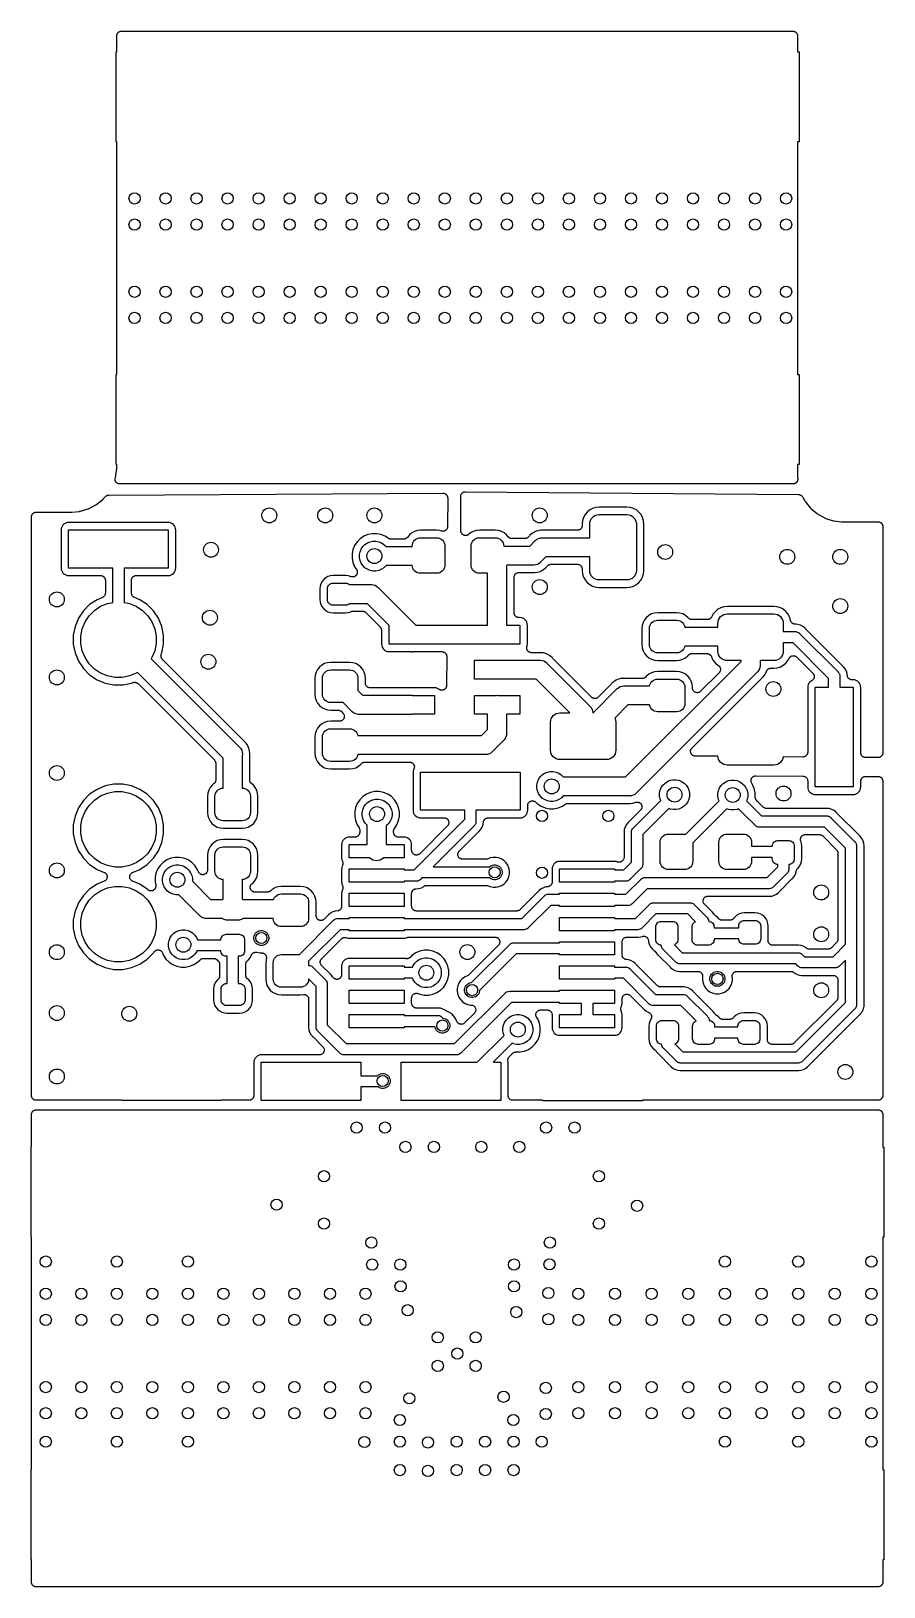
# Model space of a CAD drawing. Extents: x 5.16 to 6.06, y -3.88 to -2.24.
import ezdxf

# ---------------------------------------------------------------- set-up
doc = ezdxf.new("R2010")
doc.units = 0
doc.header["$MEASUREMENT"] = 0
doc.layers.add('BLACK', color=7, linetype='CONTINUOUS')

msp = doc.modelspace()

# ---------------------------------------------------------------- linework, layer by layer
at = {"layer": 'BLACK', "linetype": 'CONTINUOUS'}
for p, q in [((5.24722, -2.2471), (5.24727, -2.24663)), ((5.24722, -2.24714), (5.24722, -2.2471)), ((5.24722, -2.24717), (5.24722, -2.24714)), ((5.24722, -2.24714), (5.24722, -2.24714)), ((5.24722, -2.24714), (5.24722, -2.24714)), ((5.24722, -2.26409), (5.24722, -2.24717)), ((5.24727, -2.24663), (5.24732, -2.24617)), ((5.24732, -2.24617), (5.24733, -2.24615)), ((5.24733, -2.24613), (5.24747, -2.24568)), ((5.24733, -2.24615), (5.24733, -2.24613)), ((5.24747, -2.24568), (5.24761, -2.24524)), ((5.24761, -2.24524), (5.24762, -2.24522)), ((5.24762, -2.24522), (5.24763, -2.2452)), ((5.24763, -2.2452), (5.24785, -2.24479)), ((5.24785, -2.24479), (5.24808, -2.24438)), ((5.24808, -2.24438), (5.24809, -2.24436)), ((5.24809, -2.24436), (5.2481, -2.24435)), ((5.2481, -2.24435), (5.2484, -2.24399)), ((5.2484, -2.24399), (5.2487, -2.24363)), ((5.2487, -2.24363), (5.24871, -2.24361)), ((5.24871, -2.24361), (5.24872, -2.2436)), ((5.24872, -2.2436), (5.24909, -2.24331)), ((5.24909, -2.24331), (5.24945, -2.24301)), ((5.24945, -2.24301), (5.24947, -2.243)), ((5.24947, -2.243), (5.24948, -2.24299)), ((5.24948, -2.24299), (5.2499, -2.24277)), ((5.2499, -2.24277), (5.25032, -2.24255)), ((5.25032, -2.24255), (5.25033, -2.24255)), ((5.25033, -2.24255), (5.25035, -2.24254)), ((5.25035, -2.24254), (5.2508, -2.2424)), ((5.2508, -2.2424), (5.25125, -2.24227)), ((5.25125, -2.24227), (5.25127, -2.24227)), ((5.25127, -2.24227), (5.25128, -2.24226)), ((5.25128, -2.24226), (5.25175, -2.24222)), ((5.25175, -2.24222), (5.25222, -2.24217)), ((5.25222, -2.24217), (5.96025, -2.24217)), ((5.96025, -2.24217), (5.96029, -2.24217)), ((5.96029, -2.24217), (5.96029, -2.24217)), ((5.96029, -2.24217), (5.96029, -2.24217)), ((5.96029, -2.24217), (5.96032, -2.24217)), ((5.96032, -2.24217), (5.96079, -2.24223)), ((5.96079, -2.24223), (5.96126, -2.24228)), ((5.96126, -2.24228), (5.96127, -2.24228)), ((5.96127, -2.24228), (5.96129, -2.24228)), ((5.96129, -2.24228), (5.96174, -2.24242)), ((5.96174, -2.24242), (5.96219, -2.24256)), ((5.96219, -2.24256), (5.96221, -2.24257)), ((5.96221, -2.24257), (5.96222, -2.24258)), ((5.96222, -2.24258), (5.96263, -2.2428)), ((5.96263, -2.2428), (5.96305, -2.24303)), ((5.96305, -2.24303), (5.96306, -2.24304)), ((5.96306, -2.24304), (5.96308, -2.24305)), ((5.96308, -2.24305), (5.96344, -2.24335)), ((5.96344, -2.24335), (5.9638, -2.24365)), ((5.9638, -2.24365), (5.96381, -2.24366)), ((5.96381, -2.24366), (5.96382, -2.24367)), ((5.96382, -2.24367), (5.96412, -2.24404)), ((5.96412, -2.24404), (5.96442, -2.24441)), ((5.96442, -2.24441), (5.96443, -2.24442)), ((5.96443, -2.24442), (5.96444, -2.24444)), ((5.96444, -2.24444), (5.96465, -2.24485)), ((5.96465, -2.24485), (5.96488, -2.24527)), ((5.96488, -2.24527), (5.96488, -2.24528)), ((5.96488, -2.24528), (5.96489, -2.2453)), ((5.96489, -2.2453), (5.96502, -2.24575)), ((5.96502, -2.24575), (5.96516, -2.2462)), ((5.96516, -2.2462), (5.96516, -2.24622)), ((5.96516, -2.24622), (5.96516, -2.24624)), ((5.96516, -2.24624), (5.96521, -2.2467)), ((5.96521, -2.2467), (5.96525, -2.24717)), ((5.96525, -2.24717), (5.96525, -2.26409)), ((5.24665, -2.35898), (5.24665, -2.26409)), ((5.24665, -2.26409), (5.24722, -2.26409)), ((5.96525, -2.26409), (5.96693, -2.26409)), ((5.96693, -2.26409), (5.96693, -2.35898)), ((5.24722, -2.35898), (5.24665, -2.35898)), ((5.24722, -2.60425), (5.24722, -2.35898)), ((5.96693, -2.35898), (5.96525, -2.35898)), ((5.96525, -2.35898), (5.96525, -2.60425)), ((5.24665, -2.69913), (5.24665, -2.60425)), ((5.24665, -2.60425), (5.24722, -2.60425)), ((5.96525, -2.60425), (5.96693, -2.60425)), ((5.96693, -2.60425), (5.96693, -2.69913)), ((5.24631, -2.71063), (5.24711, -2.70307)), ((5.24722, -2.69913), (5.24665, -2.69913)), ((5.24711, -2.70307), (5.24712, -2.70301)), ((5.24712, -2.70301), (5.24713, -2.70296)), ((5.24713, -2.70296), (5.24722, -2.70201)), ((5.24722, -2.70201), (5.24722, -2.69913)), ((5.96693, -2.69913), (5.96525, -2.69913)), ((5.96525, -2.69913), (5.96525, -2.71123)), ((5.24538, -2.7147), (5.24541, -2.71445)), ((5.2454, -2.71494), (5.24538, -2.7147)), ((5.2454, -2.71518), (5.2454, -2.71494)), ((5.24545, -2.71542), (5.2454, -2.71518)), ((5.24541, -2.7142), (5.24546, -2.71397)), ((5.24541, -2.71445), (5.24541, -2.7142)), ((5.24547, -2.71567), (5.24545, -2.71542)), ((5.24546, -2.71397), (5.24548, -2.71373)), ((5.24554, -2.7159), (5.24547, -2.71567)), ((5.24548, -2.71373), (5.24556, -2.71349)), ((5.24558, -2.71614), (5.24554, -2.7159)), ((5.24556, -2.71349), (5.24561, -2.71325)), ((5.24567, -2.71637), (5.24558, -2.71614)), ((5.24561, -2.71325), (5.24606, -2.71178)), ((5.24574, -2.71661), (5.24567, -2.71637)), ((5.24586, -2.71682), (5.24574, -2.71661)), ((5.24595, -2.71704), (5.24586, -2.71682)), ((5.24608, -2.71725), (5.24595, -2.71704)), ((5.24606, -2.71178), (5.24618, -2.71122)), ((5.2462, -2.71747), (5.24608, -2.71725)), ((5.24618, -2.71122), (5.24619, -2.71116)), ((5.24619, -2.71116), (5.24631, -2.71063)), ((5.24619, -2.71116), (5.24619, -2.71116)), ((5.24635, -2.71766), (5.2462, -2.71747)), ((5.24648, -2.71786), (5.24635, -2.71766)), ((5.24665, -2.71804), (5.24648, -2.71786)), ((5.24681, -2.71823), (5.24665, -2.71804)), ((5.24699, -2.71839), (5.24681, -2.71823)), ((5.24716, -2.71856), (5.24699, -2.71839)), ((5.24737, -2.7187), (5.24716, -2.71856)), ((5.24756, -2.71886), (5.24737, -2.7187)), ((5.24777, -2.71897), (5.24756, -2.71886)), ((5.24797, -2.71911), (5.24777, -2.71897)), ((5.24819, -2.71921), (5.24797, -2.71911)), ((5.24841, -2.71933), (5.24819, -2.71921)), ((5.24864, -2.7194), (5.24841, -2.71933)), ((5.24886, -2.7195), (5.24864, -2.7194)), ((5.2491, -2.71955), (5.24886, -2.7195)), ((5.24934, -2.71962), (5.2491, -2.71955)), ((5.24958, -2.71965), (5.24934, -2.71962)), ((5.24982, -2.7197), (5.24958, -2.71965)), ((5.25006, -2.7197), (5.24982, -2.7197)), ((5.25031, -2.71973), (5.25006, -2.7197)), ((5.25038, -2.71973), (5.25031, -2.71973)), ((5.96052, -2.71973), (5.25038, -2.71973)), ((5.96074, -2.71971), (5.96052, -2.71973)), ((5.96096, -2.71971), (5.96074, -2.71971)), ((5.96122, -2.71966), (5.96096, -2.71971)), ((5.96149, -2.71964), (5.96122, -2.71966)), ((5.9617, -2.71957), (5.96149, -2.71964)), ((5.96192, -2.71953), (5.9617, -2.71957)), ((5.96217, -2.71943), (5.96192, -2.71953)), ((5.96242, -2.71935), (5.96217, -2.71943)), ((5.96262, -2.71925), (5.96242, -2.71935)), ((5.96283, -2.71917), (5.96262, -2.71925)), ((5.96305, -2.71902), (5.96283, -2.71917)), ((5.96328, -2.7189), (5.96305, -2.71902)), ((5.96346, -2.71876), (5.96328, -2.7189)), ((5.96364, -2.71863), (5.96346, -2.71876)), ((5.96383, -2.71845), (5.96364, -2.71863)), ((5.96404, -2.71828), (5.96383, -2.71845)), ((5.96418, -2.71811), (5.96404, -2.71828)), ((5.96434, -2.71795), (5.96418, -2.71811)), ((5.96449, -2.71773), (5.96434, -2.71795)), ((5.96466, -2.71753), (5.96449, -2.71773)), ((5.96477, -2.71733), (5.96466, -2.71753)), ((5.96489, -2.71715), (5.96477, -2.71733)), ((5.965, -2.7169), (5.96489, -2.71715)), ((5.96512, -2.71667), (5.965, -2.7169)), ((5.96519, -2.71646), (5.96512, -2.71667)), ((5.96528, -2.71625), (5.96519, -2.71646)), ((5.96525, -2.71123), (5.96525, -2.71126)), ((5.96525, -2.71126), (5.96525, -2.71126)), ((5.96525, -2.71126), (5.96525, -2.71145)), ((5.96525, -2.71145), (5.96526, -2.71155)), ((5.96526, -2.71155), (5.96527, -2.71162)), ((5.96527, -2.71162), (5.96526, -2.71187)), ((5.96526, -2.71187), (5.96528, -2.71211)), ((5.96528, -2.71211), (5.96549, -2.71425)), ((5.96533, -2.71599), (5.96528, -2.71625)), ((5.96541, -2.71574), (5.96533, -2.71599)), ((5.96544, -2.71551), (5.96541, -2.71574)), ((5.96548, -2.71529), (5.96544, -2.71551)), ((5.96549, -2.71503), (5.96548, -2.71529)), ((5.96549, -2.71425), (5.9655, -2.71432)), ((5.9655, -2.71432), (5.96549, -2.71454)), ((5.96549, -2.71454), (5.96552, -2.71477)), ((5.96552, -2.71477), (5.96549, -2.71503)), ((5.22616, -2.74117), (5.23252, -2.73599)), ((5.23252, -2.73599), (5.23293, -2.73559)), ((5.23293, -2.73559), (5.23298, -2.73555)), ((5.23298, -2.73555), (5.23336, -2.73517)), ((5.23298, -2.73555), (5.23298, -2.73555)), ((5.23336, -2.73517), (5.23501, -2.73318)), ((5.23501, -2.73318), (5.23506, -2.73313)), ((5.23506, -2.73313), (5.2352, -2.733)), ((5.2352, -2.733), (5.23532, -2.73285)), ((5.23532, -2.73285), (5.23555, -2.73266)), ((5.23555, -2.73266), (5.23576, -2.73245)), ((5.23576, -2.73245), (5.23592, -2.73235)), ((5.23592, -2.73235), (5.23607, -2.73223)), ((5.23607, -2.73223), (5.23633, -2.73209)), ((5.23633, -2.73209), (5.23658, -2.73193)), ((5.23658, -2.73193), (5.23676, -2.73185)), ((5.23676, -2.73185), (5.23693, -2.73176)), ((5.23693, -2.73176), (5.23721, -2.73168)), ((5.23721, -2.73168), (5.23749, -2.73157)), ((5.23749, -2.73157), (5.23768, -2.73153)), ((5.23768, -2.73153), (5.23786, -2.73148)), ((5.23786, -2.73148), (5.23816, -2.73144)), ((5.23816, -2.73144), (5.23845, -2.73139)), ((5.23845, -2.73139), (5.23864, -2.73139)), ((5.23864, -2.73139), (5.23883, -2.73137)), ((5.23883, -2.73137), (5.59124, -2.72948)), ((5.59124, -2.72948), (5.59131, -2.72948)), ((5.59131, -2.72948), (5.59132, -2.72949)), ((5.59132, -2.72949), (5.59133, -2.72948)), ((5.59133, -2.72948), (5.5918, -2.72954)), ((5.5918, -2.72954), (5.59228, -2.72959)), ((5.59228, -2.72959), (5.59229, -2.72959)), ((5.59229, -2.72959), (5.5923, -2.72959)), ((5.5923, -2.72959), (5.59275, -2.72974)), ((5.59275, -2.72974), (5.59321, -2.72988)), ((5.59321, -2.72988), (5.59322, -2.72988)), ((5.59322, -2.72988), (5.59323, -2.72989)), ((5.59323, -2.72989), (5.59365, -2.73012)), ((5.59365, -2.73012), (5.59407, -2.73034)), ((5.59407, -2.73034), (5.59408, -2.73035)), ((5.59408, -2.73035), (5.59409, -2.73036)), ((5.59409, -2.73036), (5.59445, -2.73066)), ((5.59445, -2.73066), (5.59482, -2.73097)), ((5.59482, -2.73097), (5.59483, -2.73097)), ((5.59483, -2.73097), (5.59483, -2.73098)), ((5.59483, -2.73098), (5.59513, -2.73135)), ((5.59513, -2.73135), (5.59543, -2.73172)), ((5.59543, -2.73172), (5.59544, -2.73173)), ((5.59544, -2.73173), (5.59545, -2.73174)), ((5.59545, -2.73174), (5.59567, -2.73217)), ((5.59567, -2.73217), (5.59589, -2.73259)), ((5.59589, -2.73259), (5.59589, -2.7326)), ((5.59589, -2.7326), (5.5959, -2.73261)), ((5.5959, -2.73261), (5.59603, -2.73306)), ((5.59603, -2.73306), (5.59617, -2.73352)), ((5.59627, -2.73451), (5.59609, -2.7647)), ((5.59617, -2.73352), (5.59617, -2.73353)), ((5.59617, -2.73353), (5.59618, -2.73354)), ((5.59618, -2.73354), (5.59622, -2.73402)), ((5.59622, -2.73402), (5.59627, -2.73449)), ((5.59627, -2.73449), (5.59626, -2.7345)), ((5.59626, -2.7345), (5.59627, -2.73451)), ((5.61001, -2.73285), (5.61006, -2.73238)), ((5.61001, -2.73287), (5.61001, -2.73285)), ((5.61001, -2.73288), (5.61001, -2.73287)), ((5.61001, -2.73295), (5.61001, -2.73288)), ((5.61021, -2.7692), (5.61001, -2.73295)), ((5.61006, -2.73238), (5.61011, -2.73191)), ((5.61011, -2.7319), (5.61012, -2.73188)), ((5.61011, -2.73191), (5.61011, -2.7319)), ((5.61012, -2.73188), (5.61026, -2.73143)), ((5.61026, -2.73143), (5.6104, -2.73098)), ((5.6104, -2.73098), (5.61041, -2.73097)), ((5.61041, -2.73095), (5.61064, -2.73054)), ((5.61041, -2.73097), (5.61041, -2.73095)), ((5.61064, -2.73054), (5.61086, -2.73012)), ((5.61086, -2.73012), (5.61088, -2.73011)), ((5.61088, -2.73009), (5.61119, -2.72973)), ((5.61088, -2.73011), (5.61088, -2.73009)), ((5.61119, -2.72973), (5.61149, -2.72937)), ((5.61149, -2.72937), (5.6115, -2.72936)), ((5.6115, -2.72936), (5.61151, -2.72935)), ((5.61151, -2.72935), (5.61188, -2.72905)), ((5.61188, -2.72905), (5.61224, -2.72876)), ((5.61224, -2.72876), (5.61226, -2.72875)), ((5.61226, -2.72875), (5.61227, -2.72874)), ((5.61227, -2.72874), (5.61269, -2.72852)), ((5.61269, -2.72852), (5.61311, -2.7283)), ((5.61311, -2.7283), (5.61312, -2.72829)), ((5.61312, -2.72829), (5.61314, -2.72829)), ((5.61314, -2.72829), (5.61359, -2.72815)), ((5.61359, -2.72815), (5.61404, -2.72802)), ((5.61404, -2.72802), (5.61406, -2.72802)), ((5.61406, -2.72802), (5.61408, -2.72801)), ((5.61408, -2.72801), (5.61455, -2.72797)), ((5.61455, -2.72797), (5.61501, -2.72792)), ((5.61501, -2.72792), (5.61503, -2.72793)), ((5.61503, -2.72793), (5.61505, -2.72792)), ((5.61505, -2.72792), (5.9664, -2.73087)), ((5.9664, -2.73087), (5.96647, -2.73087)), ((5.96647, -2.73087), (5.96667, -2.7309)), ((5.96667, -2.7309), (5.96688, -2.7309)), ((5.96688, -2.7309), (5.96716, -2.73096)), ((5.96716, -2.73096), (5.96743, -2.73099)), ((5.96743, -2.73099), (5.96763, -2.73105)), ((5.96763, -2.73105), (5.96784, -2.7311)), ((5.96784, -2.7311), (5.9681, -2.73121)), ((5.9681, -2.73121), (5.96836, -2.73129)), ((5.96836, -2.73129), (5.96854, -2.73139)), ((5.96854, -2.73139), (5.96874, -2.73148)), ((5.96874, -2.73148), (5.96897, -2.73163)), ((5.96897, -2.73163), (5.96921, -2.73177)), ((5.96921, -2.73177), (5.96937, -2.73191)), ((5.96937, -2.73191), (5.96955, -2.73202)), ((5.96955, -2.73202), (5.96974, -2.73222)), ((5.96974, -2.73222), (5.96996, -2.7324)), ((5.96996, -2.7324), (5.97009, -2.73257)), ((5.97009, -2.73257), (5.97023, -2.73272)), ((5.97023, -2.73272), (5.97039, -2.73295)), ((5.97039, -2.73295), (5.97056, -2.73317)), ((5.97056, -2.73317), (5.97066, -2.73336)), ((5.97066, -2.73336), (5.97077, -2.73353)), ((5.97077, -2.73353), (5.97294, -2.73761)), ((5.97294, -2.73761), (5.97325, -2.73808)), ((5.97325, -2.73808), (5.97329, -2.73814)), ((5.97329, -2.73814), (5.97329, -2.73814)), ((5.97329, -2.73814), (5.97358, -2.7386)), ((5.97358, -2.7386), (5.97875, -2.74495)), ((5.15722, -2.75443), (5.15727, -2.75396)), ((5.15722, -2.75446), (5.15722, -2.75443)), ((5.15722, -2.75446), (5.15722, -2.75446)), ((5.15722, -2.75446), (5.15722, -2.75446)), ((5.15722, -2.7545), (5.15722, -2.75446)), ((5.15722, -3.36473), (5.15722, -2.7545)), ((5.15727, -2.75396), (5.15732, -2.75349)), ((5.15732, -2.75349), (5.15733, -2.75347)), ((5.15733, -2.75346), (5.15747, -2.75301)), ((5.15733, -2.75347), (5.15733, -2.75346)), ((5.15747, -2.75301), (5.15761, -2.75256)), ((5.15761, -2.75256), (5.15762, -2.75254)), ((5.15762, -2.75254), (5.15763, -2.75253)), ((5.15763, -2.75253), (5.15785, -2.75211)), ((5.15785, -2.75211), (5.15808, -2.7517)), ((5.15808, -2.7517), (5.15809, -2.75169)), ((5.15809, -2.75169), (5.1581, -2.75167)), ((5.1581, -2.75167), (5.1584, -2.75131)), ((5.1584, -2.75131), (5.1587, -2.75095)), ((5.1587, -2.75095), (5.15871, -2.75094)), ((5.15871, -2.75094), (5.15872, -2.75092)), ((5.15872, -2.75092), (5.15909, -2.75063)), ((5.15909, -2.75063), (5.15945, -2.75033)), ((5.15945, -2.75033), (5.15947, -2.75032)), ((5.15947, -2.75032), (5.15948, -2.75031)), ((5.15948, -2.75031), (5.1599, -2.75009)), ((5.1599, -2.75009), (5.16032, -2.74987)), ((5.16032, -2.74987), (5.16033, -2.74987)), ((5.16033, -2.74987), (5.16035, -2.74986)), ((5.16035, -2.74986), (5.1608, -2.74973)), ((5.1608, -2.74973), (5.16125, -2.74959)), ((5.16125, -2.74959), (5.16127, -2.74959)), ((5.16127, -2.74959), (5.16128, -2.74958)), ((5.16128, -2.74958), (5.16175, -2.74954)), ((5.16175, -2.74954), (5.16222, -2.7495)), ((5.16222, -2.7495), (5.19881, -2.74949)), ((5.19881, -2.74949), (5.19883, -2.74949)), ((5.19883, -2.74949), (5.19883, -2.74949)), ((5.19883, -2.74949), (5.19902, -2.7495)), ((5.19902, -2.7495), (5.19912, -2.74949)), ((5.19912, -2.74949), (5.19919, -2.74948)), ((5.19919, -2.74948), (5.19944, -2.74948)), ((5.19944, -2.74948), (5.19968, -2.74946)), ((5.19968, -2.74946), (5.20785, -2.74867)), ((5.20785, -2.74867), (5.2084, -2.74856)), ((5.2084, -2.74856), (5.20847, -2.74855)), ((5.20847, -2.74855), (5.209, -2.74845)), ((5.20847, -2.74855), (5.20847, -2.74855)), ((5.209, -2.74845), (5.21685, -2.74609)), ((5.21685, -2.74609), (5.21737, -2.74588)), ((5.21737, -2.74588), (5.21744, -2.74585)), ((5.21744, -2.74585), (5.21794, -2.74565)), ((5.21744, -2.74585), (5.21744, -2.74585)), ((5.21794, -2.74565), (5.22518, -2.74181)), ((5.22518, -2.74181), (5.22565, -2.7415)), ((5.22565, -2.7415), (5.22571, -2.74146)), ((5.22571, -2.74146), (5.22616, -2.74117)), ((5.22571, -2.74146), (5.22571, -2.74146)), ((5.73952, -2.7551), (5.73851, -2.75843)), ((5.74116, -2.75203), (5.73952, -2.7551)), ((5.74337, -2.74934), (5.74116, -2.75203)), ((5.74606, -2.74714), (5.74337, -2.74934)), ((5.74913, -2.74549), (5.74606, -2.74714)), ((5.74774, -2.75643), (5.74896, -2.75494)), ((5.74896, -2.75494), (5.75045, -2.75371)), ((5.75246, -2.74448), (5.74913, -2.74549)), ((5.75045, -2.75371), (5.75216, -2.7528)), ((5.75216, -2.7528), (5.754, -2.75224)), ((5.75617, -2.74412), (5.75246, -2.74448)), ((5.754, -2.75224), (5.75592, -2.75206)), ((5.75592, -2.75206), (5.78545, -2.75206)), ((5.7852, -2.74412), (5.75617, -2.74412)), ((5.78891, -2.74448), (5.7852, -2.74412)), ((5.78545, -2.75206), (5.78737, -2.75224)), ((5.78737, -2.75224), (5.78922, -2.7528)), ((5.79224, -2.74549), (5.78891, -2.74448)), ((5.78922, -2.7528), (5.79092, -2.75371)), ((5.79092, -2.75371), (5.79241, -2.75494)), ((5.79531, -2.74714), (5.79224, -2.74549)), ((5.79241, -2.75494), (5.79363, -2.75643)), ((5.798, -2.74934), (5.79531, -2.74714)), ((5.80021, -2.75203), (5.798, -2.74934)), ((5.80185, -2.7551), (5.80021, -2.75203)), ((5.80286, -2.75843), (5.80185, -2.7551)), ((5.97875, -2.74495), (5.97915, -2.74536)), ((5.97915, -2.74536), (5.9792, -2.74541)), ((5.9792, -2.74541), (5.9792, -2.74541)), ((5.9792, -2.74541), (5.97957, -2.74579)), ((5.97957, -2.74579), (5.98589, -2.75103)), ((5.98589, -2.75103), (5.98635, -2.75134)), ((5.98635, -2.75134), (5.98641, -2.75138)), ((5.98641, -2.75138), (5.98641, -2.75138)), ((5.98641, -2.75138), (5.98685, -2.75169)), ((5.98685, -2.75169), (5.99406, -2.7556)), ((5.99406, -2.7556), (5.99458, -2.75582)), ((5.99458, -2.75582), (5.99465, -2.75584)), ((5.99465, -2.75584), (5.99465, -2.75584)), ((5.99465, -2.75584), (5.99465, -2.75584)), ((5.99465, -2.75584), (5.99514, -2.75606)), ((5.99514, -2.75606), (6.00297, -2.75849)), ((5.18863, -2.76669), (5.18846, -2.76848)), ((5.18846, -2.76848), (5.18846, -2.80815)), ((5.18908, -2.76521), (5.18863, -2.76669)), ((5.18982, -2.76384), (5.18908, -2.76521)), ((5.1908, -2.76264), (5.18982, -2.76384)), ((5.192, -2.76166), (5.1908, -2.76264)), ((5.19337, -2.76093), (5.192, -2.76166)), ((5.19485, -2.76048), (5.19337, -2.76093)), ((5.19664, -2.7603), (5.19485, -2.76048)), ((5.19639, -2.80839), (5.19639, -2.76824)), ((5.19639, -2.76824), (5.30151, -2.76824)), ((5.30127, -2.7603), (5.19664, -2.7603)), ((5.30306, -2.76048), (5.30127, -2.7603)), ((5.30151, -2.76824), (5.30151, -2.80839)), ((5.30454, -2.76093), (5.30306, -2.76048)), ((5.30591, -2.76166), (5.30454, -2.76093)), ((5.30711, -2.76264), (5.30591, -2.76166)), ((5.30809, -2.76384), (5.30711, -2.76264)), ((5.30882, -2.76521), (5.30809, -2.76384)), ((5.30927, -2.76669), (5.30882, -2.76521)), ((5.30945, -2.76848), (5.30927, -2.76669)), ((5.30945, -2.80815), (5.30945, -2.76848)), ((5.51671, -2.77217), (5.51214, -2.77308)), ((5.52136, -2.77217), (5.51671, -2.77217)), ((5.52592, -2.77308), (5.52136, -2.77217)), ((5.55835, -2.77142), (5.55584, -2.77347)), ((5.5612, -2.76989), (5.55835, -2.77142)), ((5.5643, -2.76895), (5.5612, -2.76989)), ((5.56777, -2.76861), (5.5643, -2.76895)), ((5.5845, -2.76861), (5.56777, -2.76861)), ((5.58797, -2.76895), (5.5845, -2.76861)), ((5.58963, -2.76945), (5.58797, -2.76895)), ((5.58984, -2.76949), (5.58963, -2.76945)), ((5.59005, -2.76956), (5.58984, -2.76949)), ((5.59032, -2.76959), (5.59005, -2.76956)), ((5.59059, -2.76964), (5.59032, -2.76959)), ((5.59081, -2.76964), (5.59059, -2.76964)), ((5.59102, -2.76967), (5.59081, -2.76964)), ((5.59129, -2.76964), (5.59102, -2.76967)), ((5.59157, -2.76964), (5.59129, -2.76964)), ((5.59178, -2.7696), (5.59157, -2.76964)), ((5.59199, -2.76958), (5.59178, -2.7696)), ((5.59226, -2.76951), (5.59199, -2.76958)), ((5.59252, -2.76946), (5.59226, -2.76951)), ((5.59272, -2.76937), (5.59252, -2.76946)), ((5.59293, -2.76931), (5.59272, -2.76937)), ((5.59317, -2.76919), (5.59293, -2.76931)), ((5.59343, -2.76909), (5.59317, -2.76919)), ((5.59361, -2.76897), (5.59343, -2.76909)), ((5.5938, -2.76887), (5.59361, -2.76897)), ((5.59401, -2.7687), (5.5938, -2.76887)), ((5.59424, -2.76855), (5.59401, -2.7687)), ((5.59439, -2.76839), (5.59424, -2.76855)), ((5.59456, -2.76826), (5.59439, -2.76839)), ((5.59474, -2.76805), (5.59456, -2.76826)), ((5.59493, -2.76786), (5.59474, -2.76805)), ((5.59505, -2.76768), (5.59493, -2.76786)), ((5.59519, -2.76752), (5.59505, -2.76768)), ((5.59533, -2.76728), (5.59519, -2.76752)), ((5.59548, -2.76705), (5.59533, -2.76728)), ((5.59556, -2.76685), (5.59548, -2.76705)), ((5.59567, -2.76666), (5.59556, -2.76685)), ((5.59575, -2.7664), (5.59567, -2.76666)), ((5.59586, -2.76615), (5.59575, -2.7664)), ((5.5959, -2.76594), (5.59586, -2.76615)), ((5.59597, -2.76574), (5.5959, -2.76594)), ((5.596, -2.76546), (5.59597, -2.76574)), ((5.59606, -2.7652), (5.596, -2.76546)), ((5.59608, -2.76477), (5.59606, -2.76498)), ((5.59606, -2.76498), (5.59606, -2.7652)), ((5.59609, -2.7647), (5.59608, -2.76477)), ((5.61023, -2.76942), (5.61021, -2.7692)), ((5.61023, -2.76964), (5.61023, -2.76942)), ((5.61028, -2.7699), (5.61023, -2.76964)), ((5.61031, -2.77017), (5.61028, -2.7699)), ((5.61038, -2.77038), (5.61031, -2.77017)), ((5.61042, -2.77059), (5.61038, -2.77038)), ((5.61052, -2.77084), (5.61042, -2.77059)), ((5.6106, -2.7711), (5.61052, -2.77084)), ((5.6107, -2.77129), (5.6106, -2.7711)), ((5.61079, -2.7715), (5.6107, -2.77129)), ((5.61094, -2.77172), (5.61079, -2.7715)), ((5.61106, -2.77196), (5.61094, -2.77172)), ((5.6112, -2.77213), (5.61106, -2.77196)), ((5.61132, -2.77231), (5.6112, -2.77213)), ((5.61151, -2.7725), (5.61132, -2.77231)), ((5.61168, -2.77271), (5.61151, -2.7725)), ((5.61185, -2.77285), (5.61168, -2.77271)), ((5.62035, -2.77142), (5.61838, -2.77303)), ((5.62321, -2.76989), (5.62035, -2.77142)), ((5.62631, -2.76895), (5.62321, -2.76989)), ((5.62978, -2.76861), (5.62631, -2.76895)), ((5.64651, -2.76861), (5.62978, -2.76861)), ((5.64998, -2.76895), (5.64651, -2.76861)), ((5.65308, -2.76989), (5.64998, -2.76895)), ((5.65594, -2.77142), (5.65308, -2.76989)), ((5.65844, -2.77347), (5.65594, -2.77142)), ((5.6858, -2.77154), (5.68308, -2.77378)), ((5.68892, -2.76987), (5.6858, -2.77154)), ((5.69229, -2.76885), (5.68892, -2.76987)), ((5.69452, -2.76863), (5.69229, -2.76885)), ((5.69491, -2.76863), (5.69452, -2.76863)), ((5.6953, -2.76855), (5.69491, -2.76863)), ((5.6958, -2.7685), (5.6953, -2.76855)), ((5.69644, -2.76857), (5.6958, -2.7685)), ((5.69665, -2.76857), (5.69644, -2.76857)), ((5.69686, -2.76859), (5.69665, -2.76857)), ((5.69693, -2.76859), (5.69686, -2.76859)), ((5.73314, -2.76859), (5.69693, -2.76859)), ((5.73361, -2.76854), (5.73314, -2.76859)), ((5.73408, -2.7685), (5.73361, -2.76854)), ((5.7341, -2.7685), (5.73408, -2.7685)), ((5.73411, -2.7685), (5.7341, -2.7685)), ((5.73457, -2.76836), (5.73411, -2.7685)), ((5.73502, -2.76823), (5.73457, -2.76836)), ((5.73503, -2.76822), (5.73502, -2.76823)), ((5.73505, -2.76821), (5.73503, -2.76822)), ((5.73546, -2.76799), (5.73505, -2.76821)), ((5.73588, -2.76777), (5.73546, -2.76799)), ((5.73589, -2.76776), (5.73588, -2.76777)), ((5.73591, -2.76776), (5.73589, -2.76776)), ((5.73627, -2.76746), (5.73591, -2.76776)), ((5.73664, -2.76716), (5.73627, -2.76746)), ((5.73665, -2.76715), (5.73664, -2.76716)), ((5.73667, -2.76714), (5.73665, -2.76715)), ((5.73697, -2.76678), (5.73667, -2.76714)), ((5.73727, -2.76642), (5.73697, -2.76678)), ((5.73728, -2.7664), (5.73727, -2.76642)), ((5.73729, -2.76639), (5.73728, -2.7664)), ((5.73751, -2.76597), (5.73729, -2.76639)), ((5.73774, -2.76556), (5.73751, -2.76597)), ((5.73775, -2.76553), (5.73774, -2.76554)), ((5.73774, -2.76554), (5.73774, -2.76556)), ((5.73789, -2.76508), (5.73775, -2.76553)), ((5.73803, -2.76463), (5.73789, -2.76508)), ((5.73804, -2.76461), (5.73803, -2.76463)), ((5.73809, -2.76413), (5.73804, -2.7646)), ((5.73804, -2.7646), (5.73804, -2.76461)), ((5.73814, -2.76366), (5.73809, -2.76413)), ((5.73851, -2.75843), (5.73814, -2.76214)), ((5.73814, -2.76214), (5.73814, -2.76359)), ((5.73814, -2.76359), (5.73814, -2.76362)), ((5.73814, -2.76362), (5.73814, -2.76363)), ((5.73814, -2.76363), (5.73814, -2.76363)), ((5.73814, -2.76363), (5.73814, -2.76366)), ((5.74608, -2.7619), (5.74627, -2.75998)), ((5.74608, -2.77646), (5.74608, -2.7619)), ((5.74627, -2.75998), (5.74683, -2.75813)), ((5.74683, -2.75813), (5.74774, -2.75643)), ((5.79363, -2.75643), (5.79454, -2.75813)), ((5.79454, -2.75813), (5.7951, -2.75998)), ((5.7951, -2.75998), (5.79529, -2.7619)), ((5.79529, -2.7619), (5.79529, -2.81111)), ((5.80323, -2.76214), (5.80286, -2.75843)), ((5.80323, -2.81086), (5.80323, -2.76214)), ((6.00297, -2.75849), (6.00352, -2.75861)), ((6.00352, -2.75861), (6.00359, -2.75862)), ((6.00359, -2.75862), (6.00359, -2.75862)), ((6.00359, -2.75862), (6.00412, -2.75874)), ((6.00412, -2.75874), (6.01167, -2.75954)), ((6.01167, -2.75954), (6.01174, -2.75955)), ((6.01174, -2.75955), (6.01179, -2.75956)), ((6.01179, -2.75956), (6.01274, -2.75965)), ((6.01274, -2.75965), (6.05025, -2.75965)), ((6.05025, -2.75965), (6.05029, -2.75965)), ((6.05029, -2.75965), (6.05029, -2.75965)), ((6.05029, -2.75965), (6.05029, -2.75965)), ((6.05029, -2.75965), (6.05032, -2.75965)), ((6.05032, -2.75965), (6.05079, -2.75971)), ((6.05079, -2.75971), (6.05126, -2.75976)), ((6.05126, -2.75976), (6.05127, -2.75976)), ((6.05127, -2.75976), (6.05129, -2.75976)), ((6.05129, -2.75976), (6.05174, -2.7599)), ((6.05174, -2.7599), (6.05219, -2.76004)), ((6.05219, -2.76004), (6.05221, -2.76005)), ((6.05221, -2.76005), (6.05222, -2.76006)), ((6.05222, -2.76006), (6.05263, -2.76028)), ((6.05263, -2.76028), (6.05305, -2.76051)), ((6.05305, -2.76051), (6.05306, -2.76052)), ((6.05306, -2.76052), (6.05308, -2.76053)), ((6.05308, -2.76053), (6.05344, -2.76083)), ((6.05344, -2.76083), (6.0538, -2.76113)), ((6.0538, -2.76113), (6.05381, -2.76114)), ((6.05381, -2.76114), (6.05382, -2.76116)), ((6.05382, -2.76116), (6.05412, -2.76152)), ((6.05412, -2.76152), (6.05442, -2.76189)), ((6.05442, -2.76189), (6.05443, -2.7619)), ((6.05443, -2.7619), (6.05444, -2.76192)), ((6.05444, -2.76192), (6.05465, -2.76233)), ((6.05465, -2.76233), (6.05488, -2.76275)), ((6.05488, -2.76275), (6.05488, -2.76276)), ((6.05488, -2.76276), (6.05489, -2.76278)), ((6.05489, -2.76278), (6.05502, -2.76323)), ((6.05502, -2.76323), (6.05516, -2.76368)), ((6.05516, -2.76368), (6.05516, -2.7637)), ((6.05516, -2.7637), (6.05516, -2.76372)), ((6.05516, -2.76372), (6.05521, -2.76419)), ((6.05521, -2.76419), (6.05525, -2.76465)), ((6.05525, -2.76465), (6.05525, -3.00333)), ((5.49632, -2.7889), (5.49541, -2.79347)), ((5.4981, -2.78461), (5.49632, -2.7889)), ((5.50068, -2.78074), (5.4981, -2.78461)), ((5.50397, -2.77745), (5.50068, -2.78074)), ((5.50389, -2.7912), (5.50508, -2.78834)), ((5.50784, -2.77486), (5.50397, -2.77745)), ((5.50508, -2.78834), (5.5068, -2.78576)), ((5.5068, -2.78576), (5.50899, -2.78356)), ((5.51214, -2.77308), (5.50784, -2.77486)), ((5.50899, -2.78356), (5.51157, -2.78184)), ((5.51157, -2.78184), (5.51444, -2.78065)), ((5.51444, -2.78065), (5.51748, -2.78005)), ((5.51748, -2.78005), (5.52058, -2.78005)), ((5.52058, -2.78005), (5.52363, -2.78065)), ((5.52363, -2.78065), (5.52649, -2.78184)), ((5.53022, -2.77486), (5.52592, -2.77308)), ((5.52649, -2.78184), (5.52907, -2.78356)), ((5.52907, -2.78356), (5.53126, -2.78576)), ((5.53348, -2.77704), (5.53022, -2.77486)), ((5.53126, -2.78576), (5.55891, -2.78576)), ((5.53388, -2.77726), (5.53348, -2.77704)), ((5.53429, -2.77748), (5.53388, -2.77726)), ((5.53432, -2.77749), (5.53429, -2.77748)), ((5.53434, -2.7775), (5.53432, -2.77749)), ((5.53478, -2.77763), (5.53434, -2.7775)), ((5.53522, -2.77777), (5.53478, -2.77763)), ((5.53525, -2.77778), (5.53522, -2.77777)), ((5.53527, -2.77778), (5.53525, -2.77778)), ((5.53573, -2.77783), (5.53527, -2.77778)), ((5.53619, -2.77788), (5.53573, -2.77783)), ((5.53624, -2.77788), (5.53619, -2.77788)), ((5.53625, -2.77788), (5.53624, -2.77788)), ((5.53624, -2.77788), (5.53624, -2.77788)), ((5.53626, -2.77788), (5.53625, -2.77788)), ((5.54986, -2.77788), (5.53626, -2.77788)), ((5.55008, -2.77786), (5.54986, -2.77788)), ((5.55029, -2.77786), (5.55008, -2.77786)), ((5.55056, -2.77781), (5.55029, -2.77786)), ((5.55083, -2.77779), (5.55056, -2.77781)), ((5.55104, -2.77772), (5.55083, -2.77779)), ((5.55125, -2.77768), (5.55104, -2.77772)), ((5.5515, -2.77758), (5.55125, -2.77768)), ((5.55176, -2.7775), (5.5515, -2.77758)), ((5.55196, -2.7774), (5.55176, -2.7775)), ((5.55216, -2.77732), (5.55196, -2.7774)), ((5.55239, -2.77717), (5.55216, -2.77732)), ((5.55262, -2.77705), (5.55239, -2.77717)), ((5.55279, -2.77691), (5.55262, -2.77705)), ((5.55298, -2.77679), (5.55279, -2.77691)), ((5.55317, -2.7766), (5.55298, -2.77679)), ((5.55338, -2.77643), (5.55317, -2.7766)), ((5.55352, -2.77626), (5.55338, -2.77643)), ((5.55368, -2.77611), (5.55352, -2.77626)), ((5.55372, -2.77605), (5.55368, -2.77611)), ((5.55584, -2.77347), (5.55372, -2.77605)), ((5.55891, -2.78516), (5.55908, -2.78348)), ((5.55891, -2.78576), (5.55891, -2.78516)), ((5.55908, -2.78348), (5.55957, -2.78186)), ((5.55957, -2.78186), (5.56037, -2.78037)), ((5.56037, -2.78037), (5.56144, -2.77907)), ((5.56144, -2.77907), (5.56274, -2.77799)), ((5.56274, -2.77799), (5.56423, -2.7772)), ((5.56423, -2.7772), (5.56585, -2.77671)), ((5.56585, -2.77671), (5.56753, -2.77654)), ((5.56753, -2.77654), (5.58475, -2.77654)), ((5.58475, -2.77654), (5.58643, -2.77671)), ((5.58643, -2.77671), (5.58805, -2.7772)), ((5.58805, -2.7772), (5.58954, -2.77799)), ((5.58954, -2.77799), (5.59084, -2.77907)), ((5.59084, -2.77907), (5.59191, -2.78037)), ((5.59191, -2.78037), (5.59271, -2.78186)), ((5.59271, -2.78186), (5.5932, -2.78348)), ((5.5932, -2.78348), (5.59336, -2.78516)), ((5.59336, -2.78516), (5.59336, -2.80533)), ((5.61201, -2.77301), (5.61185, -2.77285)), ((5.61223, -2.77316), (5.61201, -2.77301)), ((5.61244, -2.77333), (5.61223, -2.77316)), ((5.61263, -2.77343), (5.61244, -2.77333)), ((5.61282, -2.77356), (5.61263, -2.77343)), ((5.61306, -2.77366), (5.61282, -2.77356)), ((5.6133, -2.77379), (5.61306, -2.77366)), ((5.61351, -2.77385), (5.6133, -2.77379)), ((5.61371, -2.77394), (5.61351, -2.77385)), ((5.61398, -2.77399), (5.61371, -2.77394)), ((5.61423, -2.77407), (5.61398, -2.77399)), ((5.61445, -2.77409), (5.61423, -2.77407)), ((5.61467, -2.77414), (5.61445, -2.77409)), ((5.61494, -2.77414), (5.61467, -2.77414)), ((5.61521, -2.77417), (5.61494, -2.77414)), ((5.61543, -2.77415), (5.61521, -2.77417)), ((5.61565, -2.77415), (5.61543, -2.77415)), ((5.61591, -2.7741), (5.61565, -2.77415)), ((5.61618, -2.77407), (5.61591, -2.7741)), ((5.61639, -2.77401), (5.61618, -2.77407)), ((5.6166, -2.77397), (5.61639, -2.77401)), ((5.61685, -2.77387), (5.6166, -2.77397)), ((5.61711, -2.77379), (5.61685, -2.77387)), ((5.61731, -2.77369), (5.61711, -2.77379)), ((5.61751, -2.77361), (5.61731, -2.77369)), ((5.61774, -2.77346), (5.61751, -2.77361)), ((5.61797, -2.77334), (5.61774, -2.77346)), ((5.61814, -2.7732), (5.61797, -2.77334)), ((5.61833, -2.77308), (5.61814, -2.7732)), ((5.61838, -2.77303), (5.61833, -2.77308)), ((5.62092, -2.78516), (5.62109, -2.78348)), ((5.62092, -2.80533), (5.62092, -2.78516)), ((5.62109, -2.78348), (5.62158, -2.78186)), ((5.62158, -2.78186), (5.62237, -2.78037)), ((5.62237, -2.78037), (5.62344, -2.77907)), ((5.62344, -2.77907), (5.62475, -2.77799)), ((5.62475, -2.77799), (5.62624, -2.7772)), ((5.62624, -2.7772), (5.62785, -2.77671)), ((5.62785, -2.77671), (5.62953, -2.77654)), ((5.62953, -2.77654), (5.64676, -2.77654)), ((5.64676, -2.77654), (5.64844, -2.77671)), ((5.64844, -2.77671), (5.65005, -2.7772)), ((5.65005, -2.7772), (5.65154, -2.77799)), ((5.65154, -2.77799), (5.65285, -2.77907)), ((5.65285, -2.77907), (5.65392, -2.78037)), ((5.65392, -2.78037), (5.65471, -2.78186)), ((5.65471, -2.78186), (5.6552, -2.78348)), ((5.6552, -2.78348), (5.65537, -2.78516)), ((5.65537, -2.78516), (5.65537, -2.7852)), ((5.65537, -2.7852), (5.6829, -2.7852)), ((5.66011, -2.7755), (5.65844, -2.77347)), ((5.66027, -2.77566), (5.66011, -2.7755)), ((5.6604, -2.77583), (5.66027, -2.77566)), ((5.66061, -2.776), (5.6604, -2.77583)), ((5.6608, -2.77619), (5.66061, -2.776)), ((5.66098, -2.77632), (5.6608, -2.77619)), ((5.66115, -2.77646), (5.66098, -2.77632)), ((5.66139, -2.77659), (5.66115, -2.77646)), ((5.66161, -2.77674), (5.66139, -2.77659)), ((5.66181, -2.77682), (5.66161, -2.77674)), ((5.66201, -2.77693), (5.66181, -2.77682)), ((5.66226, -2.77701), (5.66201, -2.77693)), ((5.66251, -2.77711), (5.66226, -2.77701)), ((5.66273, -2.77716), (5.66251, -2.77711)), ((5.66294, -2.77722), (5.66273, -2.77716)), ((5.6632, -2.77725), (5.66294, -2.77722)), ((5.66347, -2.7773), (5.6632, -2.77725)), ((5.66369, -2.77731), (5.66347, -2.7773)), ((5.66391, -2.77733), (5.66369, -2.77731)), ((5.66398, -2.77733), (5.66391, -2.77733)), ((5.67757, -2.77733), (5.66398, -2.77733)), ((5.67803, -2.77729), (5.67757, -2.77733)), ((5.67849, -2.77725), (5.67803, -2.77729)), ((5.67852, -2.77724), (5.67849, -2.77725)), ((5.67854, -2.77724), (5.67852, -2.77724)), ((5.67898, -2.7771), (5.67854, -2.77724)), ((5.67943, -2.77697), (5.67898, -2.7771)), ((5.67945, -2.77696), (5.67943, -2.77697)), ((5.67948, -2.77695), (5.67945, -2.77696)), ((5.67989, -2.77674), (5.67948, -2.77695)), ((5.6803, -2.77652), (5.67989, -2.77674)), ((5.68032, -2.77651), (5.6803, -2.77652)), ((5.68034, -2.7765), (5.68032, -2.77651)), ((5.6807, -2.7762), (5.68034, -2.7765)), ((5.68106, -2.77592), (5.6807, -2.7762)), ((5.6811, -2.77588), (5.68106, -2.77592)), ((5.68111, -2.77587), (5.6811, -2.77588)), ((5.6811, -2.77588), (5.6811, -2.77588)), ((5.6811, -2.77588), (5.6811, -2.77588)), ((5.68234, -2.77463), (5.68111, -2.77587)), ((5.68247, -2.77447), (5.68234, -2.77463)), ((5.68263, -2.77432), (5.68247, -2.77447)), ((5.68267, -2.77427), (5.68263, -2.77432)), ((5.68308, -2.77378), (5.68267, -2.77427)), ((5.6829, -2.7852), (5.68836, -2.77975)), ((5.68836, -2.77975), (5.68867, -2.77937)), ((5.68867, -2.77937), (5.68973, -2.7785)), ((5.68973, -2.7785), (5.6902, -2.77812)), ((5.6902, -2.77812), (5.69126, -2.77755)), ((5.69126, -2.77755), (5.69194, -2.77718)), ((5.69194, -2.77718), (5.69384, -2.77661)), ((5.69384, -2.77661), (5.69531, -2.77646)), ((5.69531, -2.77646), (5.6958, -2.77642)), ((5.69531, -2.77646), (5.69531, -2.77646)), ((5.6958, -2.77642), (5.6963, -2.77646)), ((5.6963, -2.77646), (5.74608, -2.77646)), ((5.49541, -2.79347), (5.49541, -2.79812)), ((5.49541, -2.79812), (5.49632, -2.80269)), ((5.49632, -2.80269), (5.4981, -2.80698)), ((5.50328, -2.79424), (5.50389, -2.7912)), ((5.50328, -2.79735), (5.50328, -2.79424)), ((5.50389, -2.80039), (5.50328, -2.79735)), ((5.50508, -2.80325), (5.50389, -2.80039)), ((5.5068, -2.80583), (5.50508, -2.80325)), ((5.59336, -2.80533), (5.5932, -2.80701)), ((5.62109, -2.80701), (5.62092, -2.80533)), ((5.65853, -2.80554), (5.65848, -2.80603)), ((5.68657, -2.80528), (5.6585, -2.80528)), ((5.6585, -2.80528), (5.65853, -2.80554)), ((5.68706, -2.80533), (5.68657, -2.80528)), ((5.68756, -2.80528), (5.68706, -2.80533)), ((5.68903, -2.80514), (5.68756, -2.80528)), ((5.68756, -2.80528), (5.68756, -2.80528)), ((5.69092, -2.80456), (5.68903, -2.80514)), ((5.69267, -2.80363), (5.69092, -2.80456)), ((5.6942, -2.80238), (5.69267, -2.80363)), ((5.69451, -2.80199), (5.6942, -2.80238)), ((5.69996, -2.79654), (5.69451, -2.80199)), ((5.74608, -2.79654), (5.69996, -2.79654)), ((5.70181, -2.80583), (5.70217, -2.80554)), ((5.70217, -2.80554), (5.70253, -2.80525)), ((5.70253, -2.80525), (5.70255, -2.80524)), ((5.70255, -2.80524), (5.70257, -2.80522)), ((5.70257, -2.80522), (5.70298, -2.80501)), ((5.70298, -2.80501), (5.70339, -2.80479)), ((5.70339, -2.80479), (5.70341, -2.80479)), ((5.70341, -2.80479), (5.70344, -2.80477)), ((5.70344, -2.80477), (5.70388, -2.80465)), ((5.70388, -2.80465), (5.70432, -2.80451)), ((5.70432, -2.80451), (5.70435, -2.80451)), ((5.70435, -2.80451), (5.70437, -2.8045)), ((5.70437, -2.8045), (5.70484, -2.80446)), ((5.70484, -2.80446), (5.70529, -2.80442)), ((5.70529, -2.80442), (5.73314, -2.80442)), ((5.73314, -2.80442), (5.73318, -2.80442)), ((5.73318, -2.80442), (5.73318, -2.80442)), ((5.73318, -2.80442), (5.73318, -2.80442)), ((5.73318, -2.80442), (5.73321, -2.80442)), ((5.73321, -2.80442), (5.73368, -2.80447)), ((5.73368, -2.80447), (5.73415, -2.80452)), ((5.73415, -2.80452), (5.73416, -2.80452)), ((5.73416, -2.80452), (5.73418, -2.80453)), ((5.73418, -2.80453), (5.73463, -2.80467)), ((5.73463, -2.80467), (5.73508, -2.80481)), ((5.73508, -2.80481), (5.7351, -2.80482)), ((5.7351, -2.80482), (5.73511, -2.80482)), ((5.73511, -2.80482), (5.73552, -2.80505)), ((5.73552, -2.80505), (5.73594, -2.80527)), ((5.73594, -2.80527), (5.73595, -2.80528)), ((5.73595, -2.80528), (5.73597, -2.80529)), ((5.73597, -2.80529), (5.73633, -2.80559)), ((5.74608, -2.81111), (5.74608, -2.79654)), ((5.18846, -2.80815), (5.18863, -2.80994)), ((5.18863, -2.80994), (5.18908, -2.81142)), ((5.18908, -2.81142), (5.18982, -2.81279)), ((5.18982, -2.81279), (5.1908, -2.81399)), ((5.1908, -2.81399), (5.192, -2.81497)), ((5.192, -2.81497), (5.19337, -2.8157)), ((5.19337, -2.8157), (5.19485, -2.81615)), ((5.19485, -2.81615), (5.19664, -2.81633)), ((5.24305, -2.80839), (5.19639, -2.80839)), ((5.19664, -2.81633), (5.23017, -2.81633)), ((5.23017, -2.81633), (5.23021, -2.81633)), ((5.23021, -2.81633), (5.23021, -2.81633)), ((5.23021, -2.81633), (5.23021, -2.81633)), ((5.23021, -2.81633), (5.23024, -2.81633)), ((5.23024, -2.81633), (5.23071, -2.81638)), ((5.23071, -2.81638), (5.23118, -2.81643)), ((5.23118, -2.81643), (5.2312, -2.81644)), ((5.2312, -2.81644), (5.23121, -2.81644)), ((5.23121, -2.81644), (5.23166, -2.81658)), ((5.23166, -2.81658), (5.23211, -2.81672)), ((5.23211, -2.81672), (5.23213, -2.81673)), ((5.23213, -2.81673), (5.23214, -2.81673)), ((5.23214, -2.81673), (5.23255, -2.81696)), ((5.23255, -2.81696), (5.23297, -2.81718)), ((5.23297, -2.81718), (5.23298, -2.8172)), ((5.23298, -2.8172), (5.233, -2.8172)), ((5.233, -2.8172), (5.23336, -2.81751)), ((5.23336, -2.81751), (5.23372, -2.81781)), ((5.23372, -2.81781), (5.23373, -2.81782)), ((5.23373, -2.81782), (5.23375, -2.81783)), ((5.23375, -2.81783), (5.23404, -2.8182)), ((5.23404, -2.8182), (5.23434, -2.81856)), ((5.23434, -2.81856), (5.23435, -2.81858)), ((5.23435, -2.81858), (5.23436, -2.81859)), ((5.23436, -2.81859), (5.23458, -2.81901)), ((5.23458, -2.81901), (5.2348, -2.81942)), ((5.2348, -2.81942), (5.2348, -2.81944)), ((5.2348, -2.81944), (5.23481, -2.81946)), ((5.23481, -2.81946), (5.23494, -2.81991)), ((5.23494, -2.81991), (5.23508, -2.82036)), ((5.23508, -2.82036), (5.23508, -2.82038)), ((5.23508, -2.82038), (5.23509, -2.82039)), ((5.23509, -2.82039), (5.23513, -2.82086)), ((5.23513, -2.82086), (5.23517, -2.82133)), ((5.23517, -2.82133), (5.23517, -2.83479)), ((5.24305, -2.84462), (5.24305, -2.80839)), ((5.30151, -2.80839), (5.25486, -2.80839)), ((5.25486, -2.80839), (5.25486, -2.84462)), ((5.26273, -2.82126), (5.26279, -2.82079)), ((5.26273, -2.82129), (5.26273, -2.82126)), ((5.26273, -2.8213), (5.26273, -2.82129)), ((5.26273, -2.82133), (5.26273, -2.8213)), ((5.26273, -2.8213), (5.26273, -2.8213)), ((5.26273, -2.83479), (5.26273, -2.82133)), ((5.26279, -2.82079), (5.26283, -2.82032)), ((5.26283, -2.82032), (5.26284, -2.82031)), ((5.26284, -2.82029), (5.26298, -2.81984)), ((5.26284, -2.82031), (5.26284, -2.82029)), ((5.26298, -2.81984), (5.26312, -2.81939)), ((5.26312, -2.81939), (5.26313, -2.81938)), ((5.26313, -2.81938), (5.26314, -2.81936)), ((5.26314, -2.81936), (5.26336, -2.81895)), ((5.26336, -2.81895), (5.26359, -2.81853)), ((5.26359, -2.81853), (5.2636, -2.81852)), ((5.2636, -2.81852), (5.26361, -2.81851)), ((5.26361, -2.81851), (5.26391, -2.81814)), ((5.26391, -2.81814), (5.26421, -2.81778)), ((5.26421, -2.81778), (5.26422, -2.81777)), ((5.26422, -2.81777), (5.26423, -2.81776)), ((5.26423, -2.81776), (5.2646, -2.81746)), ((5.2646, -2.81746), (5.26497, -2.81717)), ((5.26497, -2.81717), (5.26498, -2.81716)), ((5.26498, -2.81716), (5.26499, -2.81715)), ((5.26499, -2.81715), (5.26541, -2.81693)), ((5.26541, -2.81693), (5.26583, -2.81671)), ((5.26583, -2.81671), (5.26584, -2.8167)), ((5.26584, -2.8167), (5.26586, -2.81669)), ((5.26586, -2.81669), (5.26631, -2.81656)), ((5.26631, -2.81656), (5.26676, -2.81643)), ((5.26676, -2.81643), (5.26678, -2.81642)), ((5.26678, -2.81642), (5.2668, -2.81642)), ((5.2668, -2.81642), (5.26726, -2.81638)), ((5.26726, -2.81638), (5.26773, -2.81633)), ((5.26773, -2.81633), (5.30127, -2.81633)), ((5.30127, -2.81633), (5.30306, -2.81615)), ((5.30306, -2.81615), (5.30454, -2.8157)), ((5.30454, -2.8157), (5.30591, -2.81497)), ((5.30591, -2.81497), (5.30711, -2.81399)), ((5.30711, -2.81399), (5.30809, -2.81279)), ((5.30809, -2.81279), (5.30882, -2.81142)), ((5.30882, -2.81142), (5.30927, -2.80994)), ((5.30927, -2.80994), (5.30945, -2.80815)), ((5.46556, -2.82044), (5.46385, -2.82252)), ((5.46763, -2.81873), (5.46556, -2.82044)), ((5.47001, -2.81746), (5.46763, -2.81873)), ((5.47258, -2.81668), (5.47001, -2.81746)), ((5.4755, -2.81639), (5.47258, -2.81668)), ((5.48859, -2.81639), (5.4755, -2.81639)), ((5.49151, -2.81668), (5.48859, -2.81639)), ((5.49453, -2.8176), (5.49151, -2.81668)), ((5.49476, -2.81764), (5.49453, -2.8176)), ((5.49499, -2.81771), (5.49476, -2.81764)), ((5.49524, -2.81774), (5.49499, -2.81771)), ((5.49548, -2.81779), (5.49524, -2.81774)), ((5.49572, -2.81779), (5.49548, -2.81779)), ((5.49596, -2.81781), (5.49572, -2.81779)), ((5.49621, -2.81779), (5.49596, -2.81781)), ((5.49646, -2.81779), (5.49621, -2.81779)), ((5.49669, -2.81774), (5.49646, -2.81779)), ((5.49693, -2.81772), (5.49669, -2.81774)), ((5.49717, -2.81765), (5.49693, -2.81772)), ((5.49742, -2.8176), (5.49717, -2.81765)), ((5.49764, -2.81751), (5.49742, -2.8176)), ((5.49786, -2.81744), (5.49764, -2.81751)), ((5.49809, -2.81732), (5.49786, -2.81744)), ((5.49832, -2.81723), (5.49809, -2.81732)), ((5.4981, -2.80698), (5.50014, -2.81003)), ((5.49852, -2.8171), (5.49832, -2.81723)), ((5.49873, -2.81699), (5.49852, -2.8171)), ((5.49892, -2.81683), (5.49873, -2.81699)), ((5.49913, -2.81669), (5.49892, -2.81683)), ((5.4993, -2.81652), (5.49913, -2.81669)), ((5.49949, -2.81637), (5.4993, -2.81652)), ((5.49965, -2.81618), (5.49949, -2.81637)), ((5.49983, -2.816), (5.49965, -2.81618)), ((5.49996, -2.81581), (5.49983, -2.816)), ((5.50011, -2.81563), (5.49996, -2.81581)), ((5.50023, -2.8154), (5.50011, -2.81563)), ((5.50014, -2.81003), (5.50017, -2.81009)), ((5.50017, -2.81009), (5.50028, -2.8103)), ((5.50037, -2.81519), (5.50023, -2.8154)), ((5.50028, -2.8103), (5.50041, -2.8105)), ((5.50047, -2.81498), (5.50037, -2.81519)), ((5.50041, -2.8105), (5.50051, -2.81073)), ((5.50058, -2.81477), (5.50047, -2.81498)), ((5.50051, -2.81073), (5.50062, -2.81096)), ((5.50065, -2.81453), (5.50058, -2.81477)), ((5.50062, -2.81096), (5.50069, -2.81119)), ((5.50075, -2.8143), (5.50065, -2.81453)), ((5.50069, -2.81119), (5.50078, -2.81141)), ((5.5008, -2.81406), (5.50075, -2.8143)), ((5.50078, -2.81141), (5.50082, -2.81165)), ((5.50087, -2.81384), (5.5008, -2.81406)), ((5.50082, -2.81165), (5.50089, -2.8119)), ((5.5009, -2.81359), (5.50087, -2.81384)), ((5.50089, -2.8119), (5.50091, -2.81213)), ((5.50095, -2.81334), (5.5009, -2.81359)), ((5.50091, -2.81213), (5.50096, -2.81236)), ((5.50098, -2.81287), (5.50095, -2.8131)), ((5.50095, -2.8131), (5.50095, -2.81334)), ((5.50096, -2.81236), (5.50096, -2.81262)), ((5.50096, -2.81262), (5.50098, -2.81287)), ((5.50899, -2.80803), (5.5068, -2.80583)), ((5.51157, -2.80975), (5.50899, -2.80803)), ((5.51444, -2.81094), (5.51157, -2.80975)), ((5.51748, -2.81154), (5.51444, -2.81094)), ((5.52058, -2.81154), (5.51748, -2.81154)), ((5.52363, -2.81094), (5.52058, -2.81154)), ((5.52649, -2.80975), (5.52363, -2.81094)), ((5.52907, -2.80803), (5.52649, -2.80975)), ((5.53126, -2.80583), (5.52907, -2.80803)), ((5.55896, -2.80583), (5.53126, -2.80583)), ((5.55908, -2.80701), (5.55896, -2.80583)), ((5.55957, -2.80863), (5.55908, -2.80701)), ((5.56037, -2.81012), (5.55957, -2.80863)), ((5.56144, -2.81142), (5.56037, -2.81012)), ((5.56274, -2.81249), (5.56144, -2.81142)), ((5.56423, -2.81329), (5.56274, -2.81249)), ((5.56585, -2.81378), (5.56423, -2.81329)), ((5.56753, -2.81394), (5.56585, -2.81378)), ((5.58475, -2.81394), (5.56753, -2.81394)), ((5.58643, -2.81378), (5.58475, -2.81394)), ((5.58805, -2.81329), (5.58643, -2.81378)), ((5.58954, -2.81249), (5.58805, -2.81329)), ((5.59084, -2.81142), (5.58954, -2.81249)), ((5.59191, -2.81012), (5.59084, -2.81142)), ((5.59271, -2.80863), (5.59191, -2.81012)), ((5.5932, -2.80701), (5.59271, -2.80863)), ((5.62158, -2.80863), (5.62109, -2.80701)), ((5.62237, -2.81012), (5.62158, -2.80863)), ((5.62344, -2.81142), (5.62237, -2.81012)), ((5.62475, -2.81249), (5.62344, -2.81142)), ((5.62624, -2.81329), (5.62475, -2.81249)), ((5.62785, -2.81378), (5.62624, -2.81329)), ((5.62953, -2.81394), (5.62785, -2.81378)), ((5.6384, -2.81394), (5.62953, -2.81394)), ((5.6384, -2.8686), (5.6384, -2.81394)), ((5.65848, -2.80603), (5.65848, -2.86864)), ((5.66635, -2.81812), (5.66636, -2.81809)), ((5.66635, -2.81816), (5.66635, -2.81812)), ((5.66635, -2.81812), (5.66635, -2.81812)), ((5.66635, -2.81812), (5.66635, -2.81812)), ((5.66635, -2.8557), (5.66635, -2.81816)), ((5.66636, -2.81809), (5.66641, -2.81762)), ((5.66641, -2.81762), (5.66646, -2.81715)), ((5.66646, -2.81712), (5.66661, -2.81667)), ((5.66646, -2.81714), (5.66646, -2.81712)), ((5.66646, -2.81715), (5.66646, -2.81714)), ((5.66661, -2.81667), (5.66675, -2.81622)), ((5.66675, -2.8162), (5.66676, -2.81619)), ((5.66675, -2.81622), (5.66675, -2.8162)), ((5.66676, -2.81619), (5.66699, -2.81577)), ((5.66699, -2.81577), (5.66721, -2.81536)), ((5.66721, -2.81536), (5.66722, -2.81535)), ((5.66722, -2.81535), (5.66723, -2.81533)), ((5.66723, -2.81533), (5.66753, -2.81497)), ((5.66753, -2.81497), (5.66783, -2.81461)), ((5.66783, -2.81461), (5.66785, -2.8146)), ((5.66785, -2.8146), (5.66786, -2.81459)), ((5.66786, -2.81459), (5.66822, -2.81429)), ((5.66822, -2.81429), (5.66859, -2.81399)), ((5.66859, -2.81399), (5.6686, -2.81398)), ((5.6686, -2.81398), (5.66862, -2.81397)), ((5.66862, -2.81397), (5.66903, -2.81376)), ((5.66903, -2.81376), (5.66945, -2.81353)), ((5.66945, -2.81353), (5.66947, -2.81353)), ((5.66947, -2.81353), (5.66948, -2.81352)), ((5.66948, -2.81352), (5.66993, -2.81339)), ((5.66993, -2.81339), (5.67038, -2.81325)), ((5.67038, -2.81325), (5.6704, -2.81325)), ((5.6704, -2.81325), (5.67042, -2.81325)), ((5.67042, -2.81325), (5.67089, -2.8132)), ((5.67089, -2.8132), (5.67135, -2.81316)), ((5.67135, -2.81316), (5.68594, -2.81316)), ((5.68594, -2.81316), (5.68601, -2.81316)), ((5.68601, -2.81316), (5.68622, -2.81318)), ((5.68622, -2.81318), (5.68643, -2.81318)), ((5.68643, -2.81318), (5.68706, -2.81324)), ((5.68706, -2.81324), (5.6877, -2.81318)), ((5.6877, -2.81318), (5.68771, -2.81318)), ((5.68771, -2.81318), (5.69057, -2.8129)), ((5.69057, -2.8129), (5.69395, -2.81187)), ((5.69395, -2.81187), (5.69706, -2.81021)), ((5.69706, -2.81021), (5.69979, -2.80797)), ((5.69979, -2.80797), (5.7002, -2.80748)), ((5.7002, -2.80748), (5.70024, -2.80742)), ((5.70024, -2.80742), (5.70039, -2.80728)), ((5.70039, -2.80728), (5.70053, -2.80711)), ((5.70053, -2.80711), (5.70176, -2.80588)), ((5.70176, -2.80588), (5.70177, -2.80587)), ((5.70177, -2.80587), (5.70181, -2.80583)), ((5.70177, -2.80587), (5.70177, -2.80587)), ((5.70177, -2.80587), (5.70177, -2.80587)), ((5.73633, -2.80559), (5.73669, -2.80589)), ((5.73669, -2.80589), (5.7367, -2.80591)), ((5.7367, -2.80591), (5.73672, -2.80592)), ((5.73672, -2.80592), (5.73701, -2.80629)), ((5.73701, -2.80629), (5.73731, -2.80665)), ((5.73731, -2.80665), (5.73732, -2.80667)), ((5.73732, -2.80667), (5.73733, -2.80668)), ((5.73733, -2.80668), (5.73754, -2.8071)), ((5.73754, -2.8071), (5.73777, -2.80751)), ((5.73777, -2.80751), (5.73777, -2.80753)), ((5.73777, -2.80753), (5.73778, -2.80754)), ((5.73778, -2.80754), (5.73791, -2.80799)), ((5.73791, -2.80799), (5.73805, -2.80845)), ((5.73805, -2.80845), (5.73805, -2.80846)), ((5.73805, -2.80846), (5.73805, -2.80848)), ((5.73805, -2.80848), (5.7381, -2.80895)), ((5.7381, -2.80895), (5.73814, -2.80942)), ((5.73814, -2.80942), (5.73814, -2.81086)), ((5.73814, -2.81086), (5.73851, -2.81457)), ((5.73851, -2.81457), (5.73952, -2.8179)), ((5.73952, -2.8179), (5.74116, -2.82097)), ((5.74116, -2.82097), (5.74337, -2.82366)), ((5.74627, -2.81303), (5.74608, -2.81111)), ((5.74683, -2.81488), (5.74627, -2.81303)), ((5.74774, -2.81658), (5.74683, -2.81488)), ((5.74896, -2.81807), (5.74774, -2.81658)), ((5.75045, -2.81929), (5.74896, -2.81807)), ((5.75216, -2.8202), (5.75045, -2.81929)), ((5.754, -2.82076), (5.75216, -2.8202)), ((5.75592, -2.82095), (5.754, -2.82076)), ((5.78545, -2.82095), (5.75592, -2.82095)), ((5.78737, -2.82076), (5.78545, -2.82095)), ((5.78922, -2.8202), (5.78737, -2.82076)), ((5.79092, -2.81929), (5.78922, -2.8202)), ((5.79241, -2.81807), (5.79092, -2.81929)), ((5.79363, -2.81658), (5.79241, -2.81807)), ((5.79454, -2.81488), (5.79363, -2.81658)), ((5.7951, -2.81303), (5.79454, -2.81488)), ((5.79529, -2.81111), (5.7951, -2.81303)), ((5.798, -2.82366), (5.80021, -2.82097)), ((5.80021, -2.82097), (5.80185, -2.8179)), ((5.80185, -2.8179), (5.80286, -2.81457)), ((5.80286, -2.81457), (5.80323, -2.81086)), ((5.23369, -2.83834), (5.23367, -2.83836)), ((5.2337, -2.83833), (5.23369, -2.83834)), ((5.234, -2.83797), (5.2337, -2.83833)), ((5.2343, -2.83761), (5.234, -2.83797)), ((5.23431, -2.83759), (5.2343, -2.83761)), ((5.23432, -2.83758), (5.23431, -2.83759)), ((5.23455, -2.83717), (5.23432, -2.83758)), ((5.23477, -2.83676), (5.23455, -2.83717)), ((5.23478, -2.83674), (5.23477, -2.83676)), ((5.23479, -2.83672), (5.23478, -2.83674)), ((5.23492, -2.83627), (5.23479, -2.83672)), ((5.23506, -2.83583), (5.23492, -2.83627)), ((5.23507, -2.83581), (5.23506, -2.83583)), ((5.23512, -2.83532), (5.23507, -2.83579)), ((5.23507, -2.83579), (5.23507, -2.83581)), ((5.23517, -2.83486), (5.23512, -2.83532)), ((5.23517, -2.83479), (5.23517, -2.83481)), ((5.23517, -2.83481), (5.23517, -2.83481)), ((5.23517, -2.83481), (5.23517, -2.83482)), ((5.23517, -2.83482), (5.23517, -2.83486)), ((5.26278, -2.83525), (5.26273, -2.83479)), ((5.26282, -2.83572), (5.26278, -2.83525)), ((5.26283, -2.83574), (5.26282, -2.83572)), ((5.26283, -2.83576), (5.26283, -2.83574)), ((5.26296, -2.8362), (5.26283, -2.83576)), ((5.26309, -2.83665), (5.26296, -2.8362)), ((5.2631, -2.83667), (5.26309, -2.83665)), ((5.26311, -2.83669), (5.2631, -2.83667)), ((5.26333, -2.83711), (5.26311, -2.83669)), ((5.26354, -2.83752), (5.26333, -2.83711)), ((5.26356, -2.83754), (5.26354, -2.83752)), ((5.26357, -2.83756), (5.26356, -2.83754)), ((5.26386, -2.83792), (5.26357, -2.83756)), ((5.26415, -2.83828), (5.26386, -2.83792)), ((5.26417, -2.83829), (5.26415, -2.83828)), ((5.26418, -2.83831), (5.26417, -2.83829)), ((5.26454, -2.83861), (5.26418, -2.83831)), ((5.4618, -2.82746), (5.46151, -2.83038)), ((5.46151, -2.83038), (5.46151, -2.84151)), ((5.46258, -2.82489), (5.4618, -2.82746)), ((5.46385, -2.82252), (5.46258, -2.82489)), ((5.46945, -2.83014), (5.46956, -2.829)), ((5.46945, -2.84175), (5.46945, -2.83014)), ((5.46956, -2.829), (5.46989, -2.82792)), ((5.46989, -2.82792), (5.47043, -2.82691)), ((5.47043, -2.82691), (5.47115, -2.82603)), ((5.47115, -2.82603), (5.47203, -2.82531)), ((5.47203, -2.82531), (5.47303, -2.82477)), ((5.47303, -2.82477), (5.47412, -2.82444)), ((5.47412, -2.82444), (5.47526, -2.82433)), ((5.47526, -2.82433), (5.48884, -2.82433)), ((5.48884, -2.82433), (5.48997, -2.82444)), ((5.48997, -2.82444), (5.49106, -2.82477)), ((5.49106, -2.82477), (5.49206, -2.82531)), ((5.49206, -2.82531), (5.49279, -2.82591)), ((5.49279, -2.82591), (5.51526, -2.82591)), ((5.51526, -2.82591), (5.51575, -2.82586)), ((5.51575, -2.82586), (5.51624, -2.82591)), ((5.51624, -2.82591), (5.51624, -2.82591)), ((5.51624, -2.82591), (5.51772, -2.82605)), ((5.51772, -2.82605), (5.51961, -2.82662)), ((5.51961, -2.82662), (5.52135, -2.82756)), ((5.52135, -2.82756), (5.52288, -2.82881)), ((5.52288, -2.82881), (5.5232, -2.82919)), ((5.5232, -2.82919), (5.5626, -2.8686)), ((5.74337, -2.82366), (5.74606, -2.82587)), ((5.74606, -2.82587), (5.74913, -2.82751)), ((5.74913, -2.82751), (5.75246, -2.82852)), ((5.75246, -2.82852), (5.75617, -2.82889)), ((5.75617, -2.82889), (5.7852, -2.82889)), ((5.7852, -2.82889), (5.78891, -2.82852)), ((5.78891, -2.82852), (5.79224, -2.82751)), ((5.79224, -2.82751), (5.79531, -2.82587)), ((5.79531, -2.82587), (5.798, -2.82366)), ((5.21195, -2.85362), (5.20674, -2.86142)), ((5.21859, -2.84698), (5.21195, -2.85362)), ((5.21807, -2.85864), (5.22361, -2.8531)), ((5.22639, -2.84177), (5.21859, -2.84698)), ((5.22361, -2.8531), (5.23012, -2.84875)), ((5.23209, -2.83941), (5.22639, -2.84177)), ((5.23012, -2.84875), (5.23735, -2.84575)), ((5.2325, -2.83919), (5.23209, -2.83941)), ((5.23291, -2.83897), (5.2325, -2.83919)), ((5.23293, -2.83896), (5.23291, -2.83897)), ((5.23295, -2.83895), (5.23293, -2.83896)), ((5.23331, -2.83865), (5.23295, -2.83895)), ((5.23367, -2.83836), (5.23331, -2.83865)), ((5.23735, -2.84575), (5.24305, -2.84462)), ((5.25486, -2.84462), (5.26055, -2.84575)), ((5.26055, -2.84575), (5.26779, -2.84875)), ((5.2649, -2.83891), (5.26454, -2.83861)), ((5.26492, -2.83892), (5.2649, -2.83891)), ((5.26494, -2.83893), (5.26492, -2.83892)), ((5.26535, -2.83915), (5.26494, -2.83893)), ((5.26575, -2.83938), (5.26535, -2.83915)), ((5.26579, -2.8394), (5.26575, -2.83938)), ((5.2658, -2.8394), (5.26579, -2.8394)), ((5.26582, -2.83941), (5.2658, -2.8394)), ((5.2658, -2.8394), (5.2658, -2.8394)), ((5.27152, -2.84177), (5.26582, -2.83941)), ((5.26779, -2.84875), (5.2743, -2.8531)), ((5.27932, -2.84698), (5.27152, -2.84177)), ((5.2743, -2.8531), (5.27984, -2.85864)), ((5.28596, -2.85362), (5.27932, -2.84698)), ((5.29117, -2.86142), (5.28596, -2.85362)), ((5.46151, -2.84151), (5.4618, -2.84443)), ((5.4618, -2.84443), (5.46258, -2.847)), ((5.46258, -2.847), (5.46385, -2.84937)), ((5.46385, -2.84937), (5.46556, -2.85145)), ((5.46556, -2.85145), (5.46763, -2.85316)), ((5.46763, -2.85316), (5.47001, -2.85443)), ((5.46956, -2.84288), (5.46945, -2.84175)), ((5.46989, -2.84397), (5.46956, -2.84288)), ((5.47043, -2.84498), (5.46989, -2.84397)), ((5.47001, -2.85443), (5.47258, -2.85521)), ((5.47115, -2.84586), (5.47043, -2.84498)), ((5.47203, -2.84658), (5.47115, -2.84586)), ((5.47303, -2.84712), (5.47203, -2.84658)), ((5.47412, -2.84745), (5.47303, -2.84712)), ((5.47526, -2.84756), (5.47412, -2.84745)), ((5.48884, -2.84756), (5.47526, -2.84756)), ((5.48997, -2.84745), (5.48884, -2.84756)), ((5.49106, -2.84712), (5.48997, -2.84745)), ((5.49206, -2.84658), (5.49106, -2.84712)), ((5.49152, -2.85521), (5.49409, -2.85443)), ((5.49279, -2.84598), (5.49206, -2.84658)), ((5.51159, -2.84598), (5.49279, -2.84598)), ((5.49409, -2.85443), (5.49411, -2.85442)), ((5.49411, -2.85442), (5.49431, -2.85434)), ((5.49431, -2.85434), (5.4945, -2.85424)), ((5.4945, -2.85424), (5.49476, -2.85416)), ((5.49476, -2.85416), (5.49502, -2.85405)), ((5.49502, -2.85405), (5.49523, -2.85402)), ((5.49523, -2.85402), (5.49543, -2.85395)), ((5.49543, -2.85395), (5.49571, -2.85393)), ((5.49571, -2.85393), (5.49598, -2.85388)), ((5.49598, -2.85388), (5.49619, -2.85388)), ((5.49619, -2.85388), (5.4964, -2.85386)), ((5.4964, -2.85386), (5.50626, -2.85386)), ((5.50626, -2.85386), (5.50627, -2.85386)), ((5.50627, -2.85386), (5.50627, -2.85386)), ((5.50627, -2.85386), (5.50628, -2.85386)), ((5.50628, -2.85386), (5.50633, -2.85386)), ((5.50633, -2.85386), (5.50679, -2.85391)), ((5.50679, -2.85391), (5.50725, -2.85396)), ((5.50725, -2.85396), (5.50727, -2.85396)), ((5.50727, -2.85396), (5.5073, -2.85397)), ((5.5073, -2.85397), (5.50774, -2.85411)), ((5.50774, -2.85411), (5.50818, -2.85424)), ((5.50818, -2.85424), (5.5082, -2.85425)), ((5.5082, -2.85425), (5.50823, -2.85426)), ((5.50823, -2.85426), (5.50863, -2.85449)), ((5.50863, -2.85449), (5.50904, -2.8547)), ((5.50904, -2.8547), (5.50906, -2.85472)), ((5.50906, -2.85472), (5.50908, -2.85473)), ((5.50908, -2.85473), (5.50944, -2.85503)), ((5.53444, -2.86884), (5.51159, -2.84598)), ((5.87864, -2.85407), (5.87643, -2.85676)), ((5.88133, -2.85186), (5.87864, -2.85407)), ((5.8844, -2.85022), (5.88133, -2.85186)), ((5.88773, -2.84921), (5.8844, -2.85022)), ((5.89144, -2.84884), (5.88773, -2.84921)), ((5.94016, -2.84884), (5.89144, -2.84884)), ((5.94387, -2.84921), (5.94016, -2.84884)), ((5.9472, -2.85022), (5.94387, -2.84921)), ((5.95027, -2.85186), (5.9472, -2.85022)), ((5.95296, -2.85407), (5.95027, -2.85186)), ((5.95517, -2.85676), (5.95296, -2.85407)), ((5.20315, -2.87009), (5.20132, -2.87929)), ((5.20674, -2.86142), (5.20315, -2.87009)), ((5.21072, -2.87239), (5.21371, -2.86515)), ((5.21371, -2.86515), (5.21807, -2.85864)), ((5.27984, -2.85864), (5.28419, -2.86515)), ((5.28419, -2.86515), (5.28719, -2.87239)), ((5.29476, -2.87009), (5.29117, -2.86142)), ((5.29659, -2.87929), (5.29476, -2.87009)), ((5.47258, -2.85521), (5.4755, -2.8555)), ((5.4755, -2.8555), (5.48859, -2.8555)), ((5.48859, -2.8555), (5.49152, -2.85521)), ((5.50944, -2.85503), (5.50979, -2.85532)), ((5.50979, -2.85532), (5.52504, -2.87057)), ((5.52504, -2.87057), (5.52505, -2.87058)), ((5.52505, -2.87058), (5.52505, -2.87058)), ((5.52505, -2.87058), (5.52505, -2.87058)), ((5.52505, -2.87058), (5.52509, -2.87062)), ((5.52509, -2.87062), (5.52538, -2.87098)), ((5.52538, -2.87098), (5.52567, -2.87134)), ((5.53444, -2.88864), (5.53444, -2.86884)), ((5.5626, -2.8686), (5.6384, -2.8686)), ((5.65848, -2.86864), (5.67244, -2.86864)), ((5.6664, -2.85617), (5.66635, -2.8557)), ((5.66644, -2.85664), (5.6664, -2.85617)), ((5.66645, -2.85666), (5.66644, -2.85664)), ((5.66645, -2.85667), (5.66645, -2.85666)), ((5.66659, -2.85712), (5.66645, -2.85667)), ((5.66672, -2.85757), (5.66659, -2.85712)), ((5.66673, -2.85759), (5.66672, -2.85757)), ((5.66673, -2.85761), (5.66673, -2.85759)), ((5.66695, -2.85802), (5.66673, -2.85761)), ((5.66717, -2.85844), (5.66695, -2.85802)), ((5.66718, -2.85845), (5.66717, -2.85844)), ((5.66719, -2.85847), (5.66718, -2.85845)), ((5.66749, -2.85883), (5.66719, -2.85847)), ((5.66778, -2.8592), (5.66749, -2.85883)), ((5.6678, -2.85921), (5.66778, -2.8592)), ((5.66781, -2.85922), (5.6678, -2.85921)), ((5.66817, -2.85953), (5.66781, -2.85922)), ((5.66853, -2.85983), (5.66817, -2.85953)), ((5.66855, -2.85984), (5.66853, -2.85983)), ((5.66856, -2.85985), (5.66855, -2.85984)), ((5.66897, -2.86007), (5.66856, -2.85985)), ((5.66939, -2.8603), (5.66897, -2.86007)), ((5.6694, -2.8603), (5.66939, -2.8603)), ((5.66942, -2.86031), (5.6694, -2.8603)), ((5.66987, -2.86045), (5.66942, -2.86031)), ((5.67032, -2.86059), (5.66987, -2.86045)), ((5.67033, -2.86059), (5.67032, -2.86059)), ((5.67035, -2.8606), (5.67033, -2.86059)), ((5.67082, -2.86065), (5.67035, -2.8606)), ((5.67128, -2.8607), (5.67082, -2.86065)), ((5.67132, -2.8607), (5.67128, -2.8607)), ((5.67135, -2.8607), (5.67132, -2.8607)), ((5.67132, -2.8607), (5.67132, -2.8607)), ((5.67132, -2.8607), (5.67132, -2.8607)), ((5.6722, -2.8607), (5.67135, -2.8607)), ((5.67398, -2.86088), (5.6722, -2.8607)), ((5.67244, -2.86864), (5.67244, -2.88864)), ((5.67547, -2.86133), (5.67398, -2.86088)), ((5.67684, -2.86206), (5.67547, -2.86133)), ((5.67804, -2.86304), (5.67684, -2.86206)), ((5.67902, -2.86424), (5.67804, -2.86304)), ((5.67975, -2.86561), (5.67902, -2.86424)), ((5.6802, -2.86709), (5.67975, -2.86561)), ((5.68038, -2.86888), (5.6802, -2.86709)), ((5.68038, -2.88839), (5.68038, -2.86888)), ((5.80156, -2.86886), (5.80121, -2.87233)), ((5.8025, -2.86576), (5.80156, -2.86886)), ((5.80402, -2.8629), (5.8025, -2.86576)), ((5.80608, -2.8604), (5.80402, -2.8629)), ((5.80858, -2.85835), (5.80608, -2.8604)), ((5.81144, -2.85682), (5.80858, -2.85835)), ((5.80915, -2.87208), (5.80932, -2.8704)), ((5.80932, -2.8704), (5.80981, -2.86879)), ((5.80981, -2.86879), (5.8106, -2.8673)), ((5.8106, -2.8673), (5.81167, -2.86599)), ((5.81454, -2.85588), (5.81144, -2.85682)), ((5.81167, -2.86599), (5.81298, -2.86492)), ((5.81298, -2.86492), (5.81447, -2.86413)), ((5.81447, -2.86413), (5.81608, -2.86364)), ((5.81801, -2.85554), (5.81454, -2.85588)), ((5.81608, -2.86364), (5.81776, -2.86347)), ((5.81776, -2.86347), (5.83794, -2.86347)), ((5.83769, -2.85554), (5.81801, -2.85554)), ((5.84116, -2.85588), (5.83769, -2.85554)), ((5.83794, -2.86347), (5.83962, -2.86364)), ((5.83962, -2.86364), (5.84124, -2.86413)), ((5.84426, -2.85682), (5.84116, -2.85588)), ((5.84124, -2.86413), (5.84272, -2.86492)), ((5.84272, -2.86492), (5.84403, -2.86599)), ((5.84403, -2.86599), (5.8451, -2.8673)), ((5.84712, -2.85835), (5.84426, -2.85682)), ((5.8451, -2.8673), (5.8459, -2.86879)), ((5.8459, -2.86879), (5.84639, -2.8704)), ((5.84639, -2.8704), (5.84641, -2.87066)), ((5.84641, -2.87066), (5.88135, -2.87066)), ((5.84962, -2.8604), (5.84712, -2.85835)), ((5.85008, -2.86096), (5.84962, -2.8604)), ((5.85023, -2.86111), (5.85008, -2.86096)), ((5.85037, -2.86128), (5.85023, -2.86111)), ((5.85058, -2.86146), (5.85037, -2.86128)), ((5.85077, -2.86165), (5.85058, -2.86146)), ((5.85095, -2.86177), (5.85077, -2.86165)), ((5.85112, -2.86191), (5.85095, -2.86177)), ((5.85136, -2.86204), (5.85112, -2.86191)), ((5.85158, -2.86219), (5.85136, -2.86204)), ((5.85178, -2.86227), (5.85158, -2.86219)), ((5.85197, -2.86238), (5.85178, -2.86227)), ((5.85223, -2.86246), (5.85197, -2.86238)), ((5.85248, -2.86256), (5.85223, -2.86246)), ((5.8527, -2.86261), (5.85248, -2.86256)), ((5.8529, -2.86267), (5.8527, -2.86261)), ((5.85317, -2.8627), (5.8529, -2.86267)), ((5.85344, -2.86276), (5.85317, -2.8627)), ((5.85366, -2.86276), (5.85344, -2.86276)), ((5.85387, -2.86278), (5.85366, -2.86276)), ((5.85394, -2.86278), (5.85387, -2.86278)), ((5.87022, -2.86278), (5.85394, -2.86278)), ((5.87044, -2.86276), (5.87022, -2.86278)), ((5.87066, -2.86276), (5.87044, -2.86276)), ((5.87092, -2.86271), (5.87066, -2.86276)), ((5.87119, -2.86269), (5.87092, -2.86271)), ((5.8714, -2.86262), (5.87119, -2.86269)), ((5.87162, -2.86258), (5.8714, -2.86262)), ((5.87187, -2.86248), (5.87162, -2.86258)), ((5.87212, -2.86241), (5.87187, -2.86248)), ((5.87232, -2.8623), (5.87212, -2.86241)), ((5.87252, -2.86222), (5.87232, -2.8623)), ((5.87275, -2.86207), (5.87252, -2.86222)), ((5.87298, -2.86195), (5.87275, -2.86207)), ((5.87316, -2.86181), (5.87298, -2.86195)), ((5.87334, -2.86169), (5.87316, -2.86181)), ((5.87353, -2.8615), (5.87334, -2.86169)), ((5.87374, -2.86133), (5.87353, -2.8615)), ((5.87388, -2.86116), (5.87374, -2.86133)), ((5.87404, -2.86101), (5.87388, -2.86116)), ((5.87419, -2.86079), (5.87404, -2.86101)), ((5.87436, -2.86058), (5.87419, -2.86079)), ((5.87447, -2.86038), (5.87436, -2.86058)), ((5.87459, -2.8602), (5.87447, -2.86038)), ((5.87463, -2.86014), (5.87459, -2.8602)), ((5.87643, -2.85676), (5.87463, -2.86014)), ((5.88135, -2.86662), (5.88154, -2.8647)), ((5.88135, -2.87066), (5.88135, -2.86662)), ((5.88154, -2.8647), (5.8821, -2.86286)), ((5.8821, -2.86286), (5.88301, -2.86115)), ((5.88301, -2.86115), (5.88424, -2.85966)), ((5.88424, -2.85966), (5.88573, -2.85844)), ((5.88573, -2.85844), (5.88743, -2.85753)), ((5.88743, -2.85753), (5.88928, -2.85697)), ((5.88928, -2.85697), (5.8912, -2.85678)), ((5.8912, -2.85678), (5.94041, -2.85678)), ((5.94041, -2.85678), (5.94233, -2.85697)), ((5.94233, -2.85697), (5.94418, -2.85753)), ((5.94418, -2.85753), (5.94588, -2.85844)), ((5.94588, -2.85844), (5.94737, -2.85966)), ((5.94737, -2.85966), (5.94859, -2.86115)), ((5.94859, -2.86115), (5.9495, -2.86286)), ((5.9495, -2.86286), (5.95006, -2.8647)), ((5.95006, -2.8647), (5.95025, -2.86662)), ((5.95025, -2.86662), (5.95025, -2.87548)), ((5.95681, -2.85983), (5.95517, -2.85676)), ((5.95786, -2.86328), (5.95681, -2.85983)), ((5.9579, -2.86349), (5.95786, -2.86328)), ((5.95799, -2.86396), (5.9579, -2.86349)), ((5.958, -2.86398), (5.95799, -2.86396)), ((5.958, -2.86399), (5.958, -2.86398)), ((5.95818, -2.86443), (5.958, -2.86399)), ((5.95836, -2.86486), (5.95818, -2.86443)), ((5.95837, -2.86488), (5.95836, -2.86486)), ((5.95837, -2.86489), (5.95837, -2.86488)), ((5.95863, -2.86529), (5.95837, -2.86489)), ((5.95889, -2.86568), (5.95863, -2.86529)), ((5.9589, -2.86569), (5.95889, -2.86568)), ((5.95891, -2.86571), (5.9589, -2.86569)), ((5.95924, -2.86604), (5.95891, -2.86571)), ((5.95957, -2.86638), (5.95924, -2.86604)), ((5.95959, -2.86639), (5.95957, -2.86638)), ((5.9596, -2.8664), (5.95959, -2.86639)), ((5.95999, -2.86666), (5.9596, -2.8664)), ((5.96038, -2.86693), (5.95999, -2.86666)), ((5.9604, -2.86693), (5.96038, -2.86693)), ((5.96041, -2.86694), (5.9604, -2.86693)), ((5.96084, -2.86713), (5.96041, -2.86694)), ((5.96128, -2.86731), (5.96084, -2.86713)), ((5.96129, -2.86732), (5.96128, -2.86731)), ((5.96131, -2.86732), (5.96129, -2.86732)), ((5.96177, -2.86742), (5.96131, -2.86732)), ((5.96223, -2.86751), (5.96177, -2.86742)), ((5.96225, -2.86751), (5.96223, -2.86751)), ((5.96227, -2.86752), (5.96225, -2.86751)), ((5.96273, -2.86752), (5.96227, -2.86752)), ((5.96292, -2.86752), (5.96273, -2.86752)), ((5.96352, -2.86758), (5.96292, -2.86752)), ((5.96579, -2.86781), (5.96352, -2.86758)), ((5.96352, -2.86758), (5.96352, -2.86758)), ((5.96839, -2.86859), (5.96579, -2.86781)), ((5.97078, -2.86987), (5.96839, -2.86859)), ((5.97288, -2.8716), (5.97078, -2.86987)), ((5.20132, -2.87929), (5.20132, -2.88868)), ((5.20919, -2.88007), (5.21072, -2.87239)), ((5.20919, -2.8879), (5.20919, -2.88007)), ((5.28719, -2.87239), (5.28872, -2.88007)), ((5.28872, -2.88007), (5.28872, -2.8879)), ((5.29659, -2.88868), (5.29659, -2.87929)), ((5.52567, -2.87134), (5.52568, -2.87136)), ((5.52568, -2.87136), (5.5257, -2.87138)), ((5.5257, -2.87138), (5.52591, -2.87179)), ((5.52591, -2.87179), (5.52613, -2.8722)), ((5.52613, -2.8722), (5.52614, -2.87223)), ((5.52614, -2.87223), (5.52615, -2.87225)), ((5.52615, -2.87225), (5.52628, -2.87269)), ((5.52628, -2.87269), (5.52641, -2.87313)), ((5.52641, -2.87313), (5.52641, -2.87316)), ((5.52641, -2.87316), (5.52642, -2.87319)), ((5.52642, -2.87319), (5.52646, -2.87365)), ((5.52646, -2.87365), (5.52651, -2.87411)), ((5.52651, -2.87411), (5.52651, -2.88839)), ((5.80121, -2.87233), (5.80121, -2.88906)), ((5.80915, -2.88931), (5.80915, -2.87208)), ((5.95025, -2.87548), (5.9628, -2.87548)), ((5.96064, -2.88729), (5.95025, -2.88729)), ((5.95025, -2.88729), (5.95025, -2.89615)), ((5.99817, -2.92482), (5.96064, -2.88729)), ((5.9628, -2.87548), (5.96309, -2.87545)), ((5.96309, -2.87545), (5.96338, -2.87548)), ((5.96338, -2.87548), (5.96338, -2.87548)), ((5.96338, -2.87548), (5.96424, -2.87557)), ((5.96424, -2.87557), (5.96536, -2.8759)), ((5.96536, -2.8759), (5.96638, -2.87645)), ((5.96638, -2.87645), (5.96728, -2.87719)), ((5.96728, -2.87719), (5.96747, -2.87742)), ((5.96747, -2.87742), (6.00804, -2.91799)), ((5.97315, -2.87193), (5.97288, -2.8716)), ((5.9733, -2.87208), (5.97315, -2.87193)), ((5.97343, -2.87224), (5.9733, -2.87208)), ((5.97348, -2.87229), (5.97343, -2.87224)), ((6.01316, -2.91197), (5.97348, -2.87229)), ((5.20132, -2.88868), (5.20315, -2.89788)), ((5.20315, -2.89788), (5.20674, -2.90655)), ((5.21072, -2.89558), (5.20919, -2.8879)), ((5.21371, -2.90282), (5.21072, -2.89558)), ((5.21807, -2.90933), (5.21371, -2.90282)), ((5.28419, -2.90282), (5.28342, -2.90397)), ((5.28342, -2.90397), (5.3771, -2.99765)), ((5.28719, -2.89558), (5.28419, -2.90282)), ((5.28872, -2.8879), (5.28719, -2.89558)), ((5.29381, -2.90111), (5.29386, -2.90065)), ((5.29382, -2.90113), (5.29381, -2.90111)), ((5.29381, -2.90115), (5.29382, -2.90113)), ((5.29386, -2.90162), (5.29381, -2.90115)), ((5.29386, -2.90065), (5.29391, -2.90018)), ((5.2939, -2.90208), (5.29386, -2.90162)), ((5.2939, -2.9021), (5.2939, -2.90208)), ((5.29391, -2.90212), (5.2939, -2.9021)), ((5.29391, -2.90018), (5.29392, -2.90016)), ((5.29404, -2.90257), (5.29391, -2.90212)), ((5.29392, -2.90014), (5.29406, -2.89969)), ((5.29392, -2.90016), (5.29392, -2.90014)), ((5.29417, -2.90302), (5.29404, -2.90257)), ((5.29406, -2.89969), (5.29419, -2.89925)), ((5.29418, -2.90304), (5.29417, -2.90302)), ((5.29419, -2.90306), (5.29418, -2.90304)), ((5.29419, -2.89925), (5.29476, -2.89788)), ((5.29441, -2.90347), (5.29419, -2.90306)), ((5.29462, -2.90388), (5.29441, -2.90347)), ((5.29463, -2.9039), (5.29462, -2.90388)), ((5.29464, -2.90392), (5.29463, -2.9039)), ((5.29494, -2.90428), (5.29464, -2.90392)), ((5.29476, -2.89788), (5.29659, -2.88868)), ((5.52651, -2.88839), (5.52668, -2.89018)), ((5.52668, -2.89018), (5.52713, -2.89167)), ((5.52713, -2.89167), (5.52786, -2.89303)), ((5.52786, -2.89303), (5.52885, -2.89423)), ((5.52885, -2.89423), (5.53005, -2.89522)), ((5.53005, -2.89522), (5.53141, -2.89595)), ((5.53141, -2.89595), (5.5329, -2.8964)), ((5.5329, -2.8964), (5.53469, -2.89657)), ((5.55755, -2.88864), (5.53444, -2.88864)), ((5.53469, -2.89657), (5.55755, -2.89657)), ((5.55795, -2.88868), (5.55755, -2.88864)), ((5.55755, -2.89657), (5.55762, -2.89657)), ((5.55762, -2.89657), (5.55783, -2.8966)), ((5.55783, -2.8966), (5.55804, -2.8966)), ((5.55844, -2.88873), (5.55795, -2.88868)), ((5.55795, -2.88868), (5.55795, -2.88868)), ((5.55804, -2.8966), (5.55844, -2.89664)), ((5.55893, -2.88868), (5.55844, -2.88873)), ((5.55844, -2.89664), (5.55884, -2.8966)), ((5.55884, -2.8966), (5.55891, -2.89659)), ((5.55891, -2.89659), (5.55912, -2.89659)), ((5.64795, -2.88868), (5.55893, -2.88868)), ((5.55912, -2.89659), (5.55933, -2.89657)), ((5.55933, -2.89657), (5.5822, -2.89657)), ((5.5822, -2.89657), (5.58225, -2.89657)), ((5.58225, -2.89657), (5.58246, -2.89657)), ((5.58246, -2.89657), (5.58267, -2.89655)), ((5.58267, -2.89655), (5.59027, -2.89655)), ((5.59027, -2.89655), (5.59033, -2.89655)), ((5.59033, -2.89655), (5.59033, -2.89655)), ((5.59033, -2.89655), (5.59033, -2.89655)), ((5.59033, -2.89655), (5.59034, -2.89655)), ((5.59034, -2.89655), (5.59082, -2.89661)), ((5.59082, -2.89661), (5.5913, -2.89666)), ((5.5913, -2.89666), (5.5913, -2.89666)), ((5.5913, -2.89666), (5.59131, -2.89666)), ((5.59131, -2.89666), (5.59177, -2.89681)), ((5.59177, -2.89681), (5.59223, -2.89695)), ((5.59223, -2.89695), (5.59223, -2.89695)), ((5.59223, -2.89695), (5.59224, -2.89696)), ((5.59224, -2.89696), (5.59265, -2.89718)), ((5.59265, -2.89718), (5.59309, -2.89742)), ((5.59309, -2.89742), (5.59309, -2.89742)), ((5.59309, -2.89742), (5.59309, -2.89743)), ((5.59309, -2.89743), (5.59345, -2.89772)), ((5.59345, -2.89772), (5.59384, -2.89805)), ((5.59384, -2.89805), (5.59384, -2.89805)), ((5.59384, -2.89805), (5.59384, -2.89805)), ((5.59384, -2.89805), (5.59414, -2.89843)), ((5.59414, -2.89843), (5.59445, -2.89881)), ((5.59445, -2.89881), (5.59445, -2.89881)), ((5.59445, -2.89881), (5.59445, -2.89881)), ((5.59445, -2.89881), (5.59467, -2.89923)), ((5.59467, -2.89923), (5.5949, -2.89967)), ((5.5949, -2.89967), (5.5949, -2.89968)), ((5.5949, -2.89968), (5.5949, -2.89968)), ((5.5949, -2.89968), (5.59504, -2.90013)), ((5.59504, -2.90013), (5.59518, -2.90061)), ((5.59527, -2.90158), (5.59508, -2.93229)), ((5.59518, -2.90061), (5.59518, -2.90061)), ((5.59518, -2.90061), (5.59518, -2.90061)), ((5.59518, -2.90061), (5.59522, -2.90109)), ((5.59522, -2.90109), (5.59527, -2.90158)), ((5.64844, -2.88873), (5.64795, -2.88868)), ((5.64893, -2.88868), (5.64844, -2.88873)), ((5.64933, -2.88864), (5.64893, -2.88868)), ((5.67244, -2.88864), (5.64933, -2.88864)), ((5.67966, -2.89269), (5.67968, -2.89246)), ((5.67968, -2.89295), (5.67966, -2.89269)), ((5.67968, -2.89223), (5.67973, -2.89198)), ((5.67968, -2.89246), (5.67968, -2.89223)), ((5.67968, -2.89321), (5.67968, -2.89295)), ((5.67972, -2.89343), (5.67968, -2.89321)), ((5.67974, -2.89366), (5.67972, -2.89343)), ((5.67973, -2.89198), (5.67976, -2.89172)), ((5.67982, -2.89391), (5.67974, -2.89366)), ((5.67976, -2.89172), (5.67983, -2.8915)), ((5.67987, -2.89416), (5.67982, -2.89391)), ((5.67983, -2.8915), (5.67987, -2.89127)), ((5.67987, -2.89127), (5.6802, -2.89018)), ((5.67995, -2.89438), (5.67987, -2.89416)), ((5.68002, -2.8946), (5.67995, -2.89438)), ((5.68014, -2.89483), (5.68002, -2.8946)), ((5.68024, -2.89507), (5.68014, -2.89483)), ((5.6802, -2.89018), (5.68038, -2.88839)), ((5.68036, -2.89526), (5.68024, -2.89507)), ((5.68047, -2.89546), (5.68036, -2.89526)), ((5.68063, -2.89566), (5.68047, -2.89546)), ((5.68078, -2.89588), (5.68063, -2.89566)), ((5.68094, -2.89604), (5.68078, -2.89588)), ((5.68108, -2.89622), (5.68094, -2.89604)), ((5.68128, -2.89639), (5.68108, -2.89622)), ((5.68146, -2.89657), (5.68128, -2.89639)), ((5.68165, -2.8967), (5.68146, -2.89657)), ((5.68183, -2.89685), (5.68165, -2.8967)), ((5.68206, -2.89697), (5.68183, -2.89685)), ((5.68227, -2.89712), (5.68206, -2.89697)), ((5.68248, -2.89721), (5.68227, -2.89712)), ((5.68269, -2.89732), (5.68248, -2.89721)), ((5.68293, -2.8974), (5.68269, -2.89732)), ((5.68317, -2.8975), (5.68293, -2.8974)), ((5.6834, -2.89755), (5.68317, -2.8975)), ((5.68362, -2.89762), (5.6834, -2.89755)), ((5.68387, -2.89764), (5.68362, -2.89762)), ((5.68413, -2.8977), (5.68387, -2.89764)), ((5.68436, -2.8977), (5.68413, -2.8977)), ((5.68459, -2.89772), (5.68436, -2.8977)), ((5.68465, -2.89772), (5.68459, -2.89772)), ((5.69258, -2.89772), (5.68465, -2.89772)), ((5.69279, -2.8977), (5.69258, -2.89772)), ((5.693, -2.89771), (5.69279, -2.8977)), ((5.69307, -2.8977), (5.693, -2.89771)), ((5.69371, -2.89764), (5.69307, -2.8977)), ((5.69434, -2.8977), (5.69371, -2.89764)), ((5.69722, -2.89798), (5.69434, -2.8977)), ((5.69434, -2.8977), (5.69434, -2.8977)), ((5.7006, -2.89901), (5.69722, -2.89798)), ((5.70371, -2.90067), (5.7006, -2.89901)), ((5.70644, -2.90291), (5.70371, -2.90067)), ((5.70684, -2.9034), (5.70644, -2.90291)), ((5.70699, -2.90355), (5.70684, -2.9034)), ((5.70712, -2.90372), (5.70699, -2.90355)), ((5.70717, -2.90377), (5.70712, -2.90372)), ((5.74798, -2.94458), (5.70717, -2.90377)), ((5.80121, -2.88906), (5.80156, -2.89253)), ((5.80156, -2.89253), (5.8025, -2.89563)), ((5.8025, -2.89563), (5.80402, -2.89849)), ((5.80402, -2.89849), (5.80608, -2.90099)), ((5.80608, -2.90099), (5.80858, -2.90305)), ((5.80858, -2.90305), (5.81144, -2.90458)), ((5.80932, -2.89099), (5.80915, -2.88931)), ((5.80981, -2.8926), (5.80932, -2.89099)), ((5.8106, -2.89409), (5.80981, -2.8926)), ((5.81167, -2.8954), (5.8106, -2.89409)), ((5.81298, -2.89647), (5.81167, -2.8954)), ((5.81447, -2.89727), (5.81298, -2.89647)), ((5.81608, -2.89776), (5.81447, -2.89727)), ((5.81776, -2.89792), (5.81608, -2.89776)), ((5.83794, -2.89792), (5.81776, -2.89792)), ((5.83962, -2.89776), (5.83794, -2.89792)), ((5.84124, -2.89727), (5.83962, -2.89776)), ((5.84272, -2.89647), (5.84124, -2.89727)), ((5.84403, -2.8954), (5.84272, -2.89647)), ((5.8451, -2.89409), (5.84403, -2.8954)), ((5.84426, -2.90458), (5.84712, -2.90305)), ((5.8459, -2.8926), (5.8451, -2.89409)), ((5.84639, -2.89099), (5.8459, -2.8926)), ((5.84641, -2.89074), (5.84639, -2.89099)), ((5.88135, -2.89074), (5.84641, -2.89074)), ((5.84712, -2.90305), (5.84962, -2.90099)), ((5.84962, -2.90099), (5.85008, -2.90044)), ((5.85008, -2.90044), (5.85012, -2.90038)), ((5.85012, -2.90038), (5.85028, -2.90023)), ((5.85028, -2.90023), (5.85042, -2.90006)), ((5.85042, -2.90006), (5.85063, -2.89989)), ((5.85063, -2.89989), (5.85082, -2.8997)), ((5.85082, -2.8997), (5.85101, -2.89958)), ((5.85101, -2.89958), (5.85118, -2.89945)), ((5.85118, -2.89945), (5.85142, -2.89932)), ((5.85142, -2.89932), (5.85164, -2.89917)), ((5.85164, -2.89917), (5.85185, -2.89909)), ((5.85185, -2.89909), (5.85204, -2.89899)), ((5.85204, -2.89899), (5.8523, -2.89891)), ((5.8523, -2.89891), (5.85255, -2.89881)), ((5.85255, -2.89881), (5.85276, -2.89877)), ((5.85276, -2.89877), (5.85297, -2.89871)), ((5.85297, -2.89871), (5.85324, -2.89868)), ((5.85324, -2.89868), (5.85351, -2.89863)), ((5.85351, -2.89863), (5.85373, -2.89863)), ((5.85373, -2.89863), (5.85394, -2.89861)), ((5.85394, -2.89861), (5.86977, -2.89861)), ((5.86977, -2.89861), (5.86984, -2.89861)), ((5.86984, -2.89861), (5.87006, -2.89864)), ((5.87006, -2.89864), (5.87029, -2.89864)), ((5.87029, -2.89864), (5.87055, -2.89869)), ((5.87055, -2.89869), (5.87081, -2.89872)), ((5.87081, -2.89872), (5.87102, -2.89879)), ((5.87102, -2.89879), (5.87124, -2.89883)), ((5.87124, -2.89883), (5.87149, -2.89893)), ((5.87149, -2.89893), (5.87174, -2.89901)), ((5.87174, -2.89901), (5.87194, -2.89912)), ((5.87194, -2.89912), (5.87214, -2.89921)), ((5.87214, -2.89921), (5.87236, -2.89936)), ((5.87236, -2.89936), (5.8726, -2.89948)), ((5.8726, -2.89948), (5.87277, -2.89963)), ((5.87277, -2.89963), (5.87295, -2.89975)), ((5.87295, -2.89975), (5.87314, -2.89994)), ((5.87314, -2.89994), (5.87334, -2.90011)), ((5.87334, -2.90011), (5.87348, -2.90029)), ((5.87348, -2.90029), (5.87364, -2.90045)), ((5.87364, -2.90045), (5.87379, -2.90067)), ((5.87379, -2.90067), (5.87396, -2.90087)), ((5.87396, -2.90087), (5.87406, -2.90107)), ((5.87406, -2.90107), (5.87418, -2.90126)), ((5.87418, -2.90126), (5.87428, -2.9015)), ((5.87428, -2.9015), (5.87441, -2.90174)), ((5.87441, -2.90174), (5.87447, -2.90195)), ((5.87447, -2.90195), (5.87456, -2.90216)), ((5.87456, -2.90216), (5.87479, -2.90294)), ((5.87479, -2.90294), (5.87643, -2.90601)), ((5.88135, -2.89615), (5.88135, -2.89074)), ((5.88154, -2.89807), (5.88135, -2.89615)), ((5.8821, -2.89992), (5.88154, -2.89807)), ((5.88301, -2.90162), (5.8821, -2.89992)), ((5.88424, -2.90311), (5.88301, -2.90162)), ((5.88573, -2.90433), (5.88424, -2.90311)), ((5.94737, -2.90311), (5.94588, -2.90433)), ((5.94859, -2.90162), (5.94737, -2.90311)), ((5.9495, -2.89992), (5.94859, -2.90162)), ((5.95006, -2.89807), (5.9495, -2.89992)), ((5.95025, -2.89615), (5.95006, -2.89807)), ((5.95517, -2.90601), (5.95654, -2.90345)), ((5.95654, -2.90345), (5.95658, -2.90339)), ((5.95658, -2.90339), (5.95671, -2.9032)), ((5.95671, -2.9032), (5.95682, -2.903)), ((5.95682, -2.903), (5.95698, -2.9028)), ((5.95698, -2.9028), (5.95713, -2.90259)), ((5.95713, -2.90259), (5.95729, -2.90243)), ((5.95729, -2.90243), (5.95744, -2.90225)), ((5.95744, -2.90225), (5.95764, -2.90209)), ((5.95764, -2.90209), (5.95783, -2.9019)), ((5.95783, -2.9019), (5.95802, -2.90178)), ((5.95802, -2.90178), (5.9582, -2.90163)), ((5.9582, -2.90163), (5.95843, -2.90151)), ((5.95843, -2.90151), (5.95864, -2.90137)), ((5.95864, -2.90137), (5.95886, -2.90129)), ((5.95886, -2.90129), (5.95906, -2.90118)), ((5.95906, -2.90118), (5.95931, -2.90111)), ((5.95931, -2.90111), (5.95955, -2.90101)), ((5.95955, -2.90101), (5.95978, -2.90097)), ((5.95978, -2.90097), (5.96, -2.9009)), ((5.96, -2.9009), (5.96025, -2.90088)), ((5.96025, -2.90088), (5.96051, -2.90083)), ((5.96051, -2.90083), (5.96074, -2.90083)), ((5.96074, -2.90083), (5.96097, -2.90081)), ((5.96097, -2.90081), (5.96123, -2.90083)), ((5.96123, -2.90083), (5.96148, -2.90084)), ((5.96148, -2.90084), (5.96171, -2.90088)), ((5.96171, -2.90088), (5.96194, -2.90091)), ((5.96194, -2.90091), (5.96219, -2.90098)), ((5.96219, -2.90098), (5.96244, -2.90104)), ((5.96244, -2.90104), (5.96265, -2.90113)), ((5.96265, -2.90113), (5.96287, -2.90119)), ((5.96287, -2.90119), (5.9631, -2.90131)), ((5.9631, -2.90131), (5.96334, -2.90142)), ((5.96334, -2.90142), (5.96353, -2.90154)), ((5.96353, -2.90154), (5.96373, -2.90165)), ((5.96373, -2.90165), (5.96393, -2.90182)), ((5.96393, -2.90182), (5.96415, -2.90196)), ((5.96415, -2.90196), (5.96431, -2.90213)), ((5.96431, -2.90213), (5.96449, -2.90227)), ((5.96449, -2.90227), (5.98149, -2.91928)), ((5.20674, -2.90655), (5.21195, -2.91435)), ((5.21195, -2.91435), (5.21859, -2.92099)), ((5.22361, -2.91487), (5.21807, -2.90933)), ((5.23012, -2.91922), (5.22361, -2.91487)), ((5.23735, -2.92222), (5.23012, -2.91922)), ((5.26779, -2.91922), (5.26055, -2.92222)), ((5.26894, -2.91845), (5.26779, -2.91922)), ((5.35946, -3.00897), (5.26894, -2.91845)), ((5.29523, -2.90465), (5.29494, -2.90428)), ((5.29526, -2.90468), (5.29523, -2.90465)), ((5.29528, -2.9047), (5.29526, -2.90468)), ((5.29526, -2.90468), (5.29526, -2.90468)), ((5.29526, -2.90468), (5.29526, -2.90468)), ((5.38294, -2.99236), (5.29528, -2.9047)), ((5.45748, -2.91815), (5.45654, -2.92125)), ((5.45901, -2.9153), (5.45748, -2.91815)), ((5.46106, -2.91279), (5.45901, -2.9153)), ((5.46357, -2.91074), (5.46106, -2.91279)), ((5.46642, -2.90921), (5.46357, -2.91074)), ((5.46479, -2.92118), (5.46559, -2.91969)), ((5.46559, -2.91969), (5.46666, -2.91839)), ((5.46952, -2.90827), (5.46642, -2.90921)), ((5.46666, -2.91839), (5.46796, -2.91732)), ((5.46796, -2.91732), (5.46945, -2.91652)), ((5.46945, -2.91652), (5.47107, -2.91603)), ((5.47299, -2.90793), (5.46952, -2.90827)), ((5.47107, -2.91603), (5.47275, -2.91587)), ((5.47275, -2.91587), (5.49292, -2.91587)), ((5.49268, -2.90793), (5.47299, -2.90793)), ((5.49615, -2.90827), (5.49268, -2.90793)), ((5.49292, -2.91587), (5.4946, -2.91603)), ((5.4946, -2.91603), (5.49622, -2.91652)), ((5.49925, -2.90921), (5.49615, -2.90827)), ((5.49622, -2.91652), (5.49771, -2.91732)), ((5.49771, -2.91732), (5.49901, -2.91839)), ((5.49901, -2.91839), (5.50008, -2.91969)), ((5.5021, -2.91074), (5.49925, -2.90921)), ((5.50008, -2.91969), (5.50088, -2.92118)), ((5.50461, -2.91279), (5.5021, -2.91074)), ((5.50666, -2.9153), (5.50461, -2.91279)), ((5.50819, -2.91815), (5.50666, -2.9153)), ((5.50913, -2.92125), (5.50819, -2.91815)), ((5.62444, -2.92564), (5.62444, -2.90564)), ((5.62444, -2.90564), (5.64755, -2.90564)), ((5.64755, -2.90564), (5.64795, -2.9056)), ((5.64795, -2.9056), (5.69322, -2.9056)), ((5.69322, -2.9056), (5.69371, -2.90555)), ((5.69371, -2.90555), (5.6942, -2.9056)), ((5.6942, -2.9056), (5.6942, -2.9056)), ((5.6942, -2.9056), (5.69568, -2.90574)), ((5.69568, -2.90574), (5.69757, -2.90632)), ((5.69757, -2.90632), (5.69931, -2.90725)), ((5.69931, -2.90725), (5.70084, -2.9085)), ((5.70084, -2.9085), (5.70116, -2.90889)), ((5.70116, -2.90889), (5.74596, -2.95369)), ((5.7839, -3.02867), (5.90576, -2.90681)), ((5.92255, -2.91841), (5.79551, -3.04546)), ((5.80858, -2.92035), (5.80608, -2.92241)), ((5.81144, -2.91883), (5.80858, -2.92035)), ((5.81144, -2.90458), (5.81454, -2.90552)), ((5.81454, -2.91789), (5.81144, -2.91883)), ((5.81454, -2.90552), (5.81801, -2.90586)), ((5.81801, -2.91754), (5.81454, -2.91789)), ((5.81801, -2.90586), (5.83769, -2.90586)), ((5.83769, -2.91754), (5.81801, -2.91754)), ((5.83769, -2.90586), (5.84116, -2.90552)), ((5.84116, -2.91789), (5.83769, -2.91754)), ((5.84116, -2.90552), (5.84426, -2.90458)), ((5.84426, -2.91883), (5.84116, -2.91789)), ((5.84712, -2.92035), (5.84426, -2.91883)), ((5.84962, -2.92241), (5.84712, -2.92035)), ((5.88256, -2.91888), (5.86302, -2.93841)), ((5.87643, -2.90601), (5.87864, -2.9087)), ((5.87864, -2.9087), (5.88133, -2.91091)), ((5.88133, -2.91091), (5.88138, -2.91094)), ((5.88138, -2.91094), (5.88144, -2.91097)), ((5.88144, -2.91097), (5.88163, -2.9111)), ((5.88163, -2.9111), (5.88183, -2.91121)), ((5.88183, -2.91121), (5.88203, -2.91138)), ((5.88203, -2.91138), (5.88224, -2.91152)), ((5.88224, -2.91152), (5.8824, -2.91169)), ((5.8824, -2.91169), (5.88258, -2.91183)), ((5.8827, -2.9187), (5.88256, -2.91888)), ((5.88258, -2.91183), (5.88274, -2.91204)), ((5.88287, -2.91854), (5.8827, -2.9187)), ((5.88274, -2.91204), (5.88292, -2.91222)), ((5.88301, -2.91833), (5.88287, -2.91854)), ((5.88292, -2.91222), (5.88305, -2.91241)), ((5.88318, -2.91813), (5.88301, -2.91833)), ((5.88305, -2.91241), (5.88319, -2.91259)), ((5.88328, -2.91792), (5.88318, -2.91813)), ((5.88319, -2.91259), (5.88332, -2.91282)), ((5.88341, -2.91773), (5.88328, -2.91792)), ((5.88332, -2.91282), (5.88346, -2.91304)), ((5.88351, -2.91749), (5.88341, -2.91773)), ((5.88346, -2.91304), (5.88354, -2.91325)), ((5.88364, -2.91727), (5.88351, -2.91749)), ((5.88354, -2.91325), (5.88365, -2.91346)), ((5.8837, -2.91705), (5.88364, -2.91727)), ((5.88365, -2.91346), (5.88372, -2.9137)), ((5.88379, -2.91683), (5.8837, -2.91705)), ((5.88372, -2.9137), (5.88382, -2.91394)), ((5.88385, -2.91658), (5.88379, -2.91683)), ((5.88382, -2.91394), (5.88386, -2.91417)), ((5.88392, -2.91633), (5.88385, -2.91658)), ((5.88386, -2.91417), (5.88393, -2.91439)), ((5.88394, -2.9161), (5.88392, -2.91633)), ((5.88393, -2.91439), (5.88395, -2.91465)), ((5.88399, -2.91588), (5.88394, -2.9161)), ((5.88395, -2.91465), (5.884, -2.9149)), ((5.88402, -2.91536), (5.88399, -2.91562)), ((5.88399, -2.91562), (5.88399, -2.91588)), ((5.884, -2.9149), (5.884, -2.91513)), ((5.884, -2.91513), (5.88402, -2.91536)), ((5.88743, -2.90524), (5.88573, -2.90433)), ((5.88928, -2.9058), (5.88743, -2.90524)), ((5.8912, -2.90599), (5.88928, -2.9058)), ((5.90576, -2.90599), (5.8912, -2.90599)), ((5.90576, -2.90681), (5.90576, -2.90599)), ((5.92294, -2.9181), (5.92255, -2.91841)), ((5.92344, -2.91748), (5.92294, -2.9181)), ((5.92419, -2.91657), (5.92344, -2.91748)), ((5.92512, -2.91483), (5.92419, -2.91657)), ((5.92515, -2.91473), (5.92512, -2.91483)), ((5.9257, -2.91293), (5.92515, -2.91473)), ((5.92584, -2.91146), (5.9257, -2.91293)), ((5.94041, -2.90599), (5.92584, -2.90599)), ((5.92584, -2.90599), (5.92584, -2.91047)), ((5.92584, -2.91047), (5.92589, -2.91097)), ((5.92589, -2.91097), (5.92584, -2.91146)), ((5.92584, -2.91146), (5.92584, -2.91146)), ((5.93077, -2.92097), (5.93188, -2.91889)), ((5.93188, -2.91889), (5.93243, -2.91785)), ((5.93188, -2.91889), (5.93188, -2.91889)), ((5.93243, -2.91785), (5.93255, -2.91748)), ((5.93255, -2.91748), (5.93257, -2.91741)), ((5.93257, -2.91741), (5.93266, -2.9172)), ((5.93266, -2.9172), (5.93272, -2.91699)), ((5.93272, -2.91699), (5.93285, -2.91676)), ((5.93285, -2.91676), (5.93295, -2.91651)), ((5.93295, -2.91651), (5.93308, -2.91633)), ((5.93308, -2.91633), (5.93319, -2.91613)), ((5.93319, -2.91613), (5.93336, -2.91593)), ((5.93336, -2.91593), (5.93351, -2.91571)), ((5.93351, -2.91571), (5.93367, -2.91555)), ((5.93367, -2.91555), (5.93381, -2.91538)), ((5.93381, -2.91538), (5.93402, -2.91521)), ((5.93402, -2.91521), (5.9342, -2.91503)), ((5.9342, -2.91503), (5.93439, -2.91491)), ((5.93439, -2.91491), (5.93457, -2.91476)), ((5.93457, -2.91476), (5.9348, -2.91464)), ((5.9348, -2.91464), (5.93502, -2.91449)), ((5.93502, -2.91449), (5.93523, -2.91441)), ((5.93523, -2.91441), (5.93543, -2.91431)), ((5.93543, -2.91431), (5.93568, -2.91423)), ((5.93568, -2.91423), (5.93593, -2.91413)), ((5.93593, -2.91413), (5.93615, -2.91409)), ((5.93615, -2.91409), (5.93636, -2.91402)), ((5.93636, -2.91402), (5.93663, -2.914)), ((5.93663, -2.914), (5.93689, -2.91395)), ((5.93689, -2.91395), (5.93711, -2.91395)), ((5.93711, -2.91395), (5.93733, -2.91393)), ((5.93733, -2.91393), (5.94016, -2.91393)), ((5.94016, -2.91393), (5.94387, -2.91356)), ((5.94233, -2.9058), (5.94041, -2.90599)), ((5.94418, -2.90524), (5.94233, -2.9058)), ((5.94387, -2.91356), (5.9472, -2.91255)), ((5.94588, -2.90433), (5.94418, -2.90524)), ((5.9472, -2.91255), (5.95027, -2.91091)), ((5.95027, -2.91091), (5.95296, -2.9087)), ((5.95296, -2.9087), (5.95517, -2.90601)), ((5.98149, -2.91928), (5.98154, -2.91933)), ((5.98154, -2.91933), (5.98168, -2.91951)), ((5.98168, -2.91951), (5.98184, -2.91967)), ((5.98184, -2.91967), (5.98199, -2.91989)), ((5.98199, -2.91989), (5.98215, -2.92009)), ((5.98215, -2.92009), (5.98225, -2.92029)), ((5.98225, -2.92029), (5.98238, -2.92048)), ((6.00804, -2.91799), (6.00827, -2.91817)), ((6.00827, -2.91817), (6.00867, -2.91867)), ((6.00867, -2.91867), (6.00901, -2.91907)), ((6.00901, -2.91907), (6.00927, -2.91956)), ((6.00927, -2.91956), (6.00955, -2.9201)), ((6.00955, -2.9201), (6.00989, -2.92121)), ((6.01333, -2.91211), (6.01316, -2.91197)), ((6.01347, -2.91226), (6.01333, -2.91211)), ((6.01353, -2.9123), (6.01347, -2.91226)), ((6.01386, -2.91258), (6.01353, -2.9123)), ((6.01558, -2.91468), (6.01386, -2.91258)), ((6.01686, -2.91707), (6.01558, -2.91468)), ((6.01765, -2.91967), (6.01686, -2.91707)), ((6.01785, -2.92173), (6.01765, -2.91967)), ((5.21859, -2.92099), (5.22639, -2.9262)), ((5.22639, -2.9262), (5.23506, -2.92979)), ((5.23506, -2.92979), (5.24426, -2.93162)), ((5.24504, -2.92375), (5.23735, -2.92222)), ((5.24426, -2.93162), (5.25365, -2.93162)), ((5.25287, -2.92375), (5.24504, -2.92375)), ((5.26055, -2.92222), (5.25287, -2.92375)), ((5.25365, -2.93162), (5.26285, -2.92979)), ((5.26285, -2.92979), (5.26422, -2.92922)), ((5.26422, -2.92922), (5.26424, -2.92922)), ((5.26424, -2.92921), (5.26428, -2.9292)), ((5.26424, -2.92922), (5.26424, -2.92921)), ((5.26424, -2.92921), (5.26424, -2.92921)), ((5.26428, -2.9292), (5.26473, -2.92907)), ((5.26473, -2.92907), (5.26518, -2.92894)), ((5.26518, -2.92894), (5.2652, -2.92893)), ((5.2652, -2.92893), (5.26522, -2.92893)), ((5.26522, -2.92893), (5.26569, -2.92889)), ((5.26569, -2.92889), (5.26615, -2.92884)), ((5.26615, -2.92884), (5.26617, -2.92885)), ((5.26617, -2.92885), (5.26619, -2.92884)), ((5.26619, -2.92884), (5.26665, -2.9289)), ((5.26665, -2.9289), (5.26712, -2.92894)), ((5.26712, -2.92894), (5.26714, -2.92895)), ((5.26714, -2.92895), (5.26716, -2.92895)), ((5.26716, -2.92895), (5.26761, -2.92909)), ((5.26761, -2.92909), (5.26805, -2.92923)), ((5.26805, -2.92923), (5.26807, -2.92924)), ((5.26807, -2.92924), (5.26809, -2.92924)), ((5.26809, -2.92924), (5.2685, -2.92947)), ((5.2685, -2.92947), (5.26891, -2.92969)), ((5.26891, -2.92969), (5.26893, -2.9297)), ((5.26893, -2.9297), (5.26895, -2.92971)), ((5.26895, -2.92971), (5.2693, -2.93001)), ((5.2693, -2.93001), (5.26967, -2.93031)), ((5.26967, -2.93031), (5.35013, -3.01077)), ((5.45654, -2.92125), (5.4562, -2.92472)), ((5.4562, -2.92472), (5.4562, -2.94146)), ((5.46413, -2.92448), (5.4643, -2.9228)), ((5.46413, -2.9417), (5.46413, -2.92448)), ((5.4643, -2.9228), (5.46479, -2.92118)), ((5.50088, -2.92118), (5.50137, -2.9228)), ((5.50137, -2.9228), (5.50154, -2.92448)), ((5.50154, -2.92448), (5.50154, -2.93759)), ((5.50947, -2.92472), (5.50913, -2.92125)), ((5.50947, -2.92972), (5.50947, -2.92472)), ((5.50952, -2.93019), (5.50947, -2.92972)), ((5.50956, -2.93066), (5.50952, -2.93019)), ((5.50957, -2.93068), (5.50956, -2.93066)), ((5.50957, -2.9307), (5.50957, -2.93068)), ((5.5097, -2.93114), (5.50957, -2.9307)), ((5.50984, -2.9316), (5.5097, -2.93114)), ((5.50984, -2.93161), (5.50984, -2.9316)), ((5.50985, -2.93163), (5.50984, -2.93161)), ((5.51007, -2.93205), (5.50985, -2.93163)), ((5.51029, -2.93246), (5.51007, -2.93205)), ((5.5103, -2.93248), (5.51029, -2.93246)), ((5.51031, -2.93249), (5.5103, -2.93248)), ((5.5106, -2.93286), (5.51031, -2.93249)), ((5.5109, -2.93322), (5.5106, -2.93286)), ((5.51091, -2.93323), (5.5109, -2.93322)), ((5.51092, -2.93325), (5.51091, -2.93323)), ((5.51129, -2.93355), (5.51092, -2.93325)), ((5.51165, -2.93385), (5.51129, -2.93355)), ((5.51166, -2.93386), (5.51165, -2.93385)), ((5.51168, -2.93387), (5.51166, -2.93386)), ((5.51209, -2.93409), (5.51168, -2.93387)), ((5.5125, -2.93432), (5.51209, -2.93409)), ((5.51252, -2.93433), (5.5125, -2.93432)), ((5.51253, -2.93433), (5.51252, -2.93433)), ((5.51298, -2.93447), (5.51253, -2.93433)), ((5.51343, -2.93462), (5.51298, -2.93447)), ((5.51345, -2.93462), (5.51343, -2.93462)), ((5.51347, -2.93462), (5.51345, -2.93462)), ((5.51393, -2.93467), (5.51347, -2.93462)), ((5.5144, -2.93472), (5.51393, -2.93467)), ((5.51444, -2.93472), (5.5144, -2.93472)), ((5.51447, -2.93472), (5.51444, -2.93472)), ((5.51444, -2.93472), (5.51444, -2.93472)), ((5.51444, -2.93472), (5.51444, -2.93472)), ((5.53421, -2.93472), (5.51447, -2.93472)), ((5.53442, -2.9347), (5.53421, -2.93472)), ((5.53463, -2.93471), (5.53442, -2.9347)), ((5.53469, -2.9347), (5.53463, -2.93471)), ((5.5822, -2.9347), (5.53469, -2.9347)), ((5.58398, -2.93488), (5.5822, -2.9347)), ((5.58547, -2.93533), (5.58398, -2.93488)), ((5.58684, -2.93606), (5.58547, -2.93533)), ((5.58691, -2.93612), (5.58684, -2.93606)), ((5.58709, -2.93624), (5.58691, -2.93612)), ((5.58726, -2.93638), (5.58709, -2.93624)), ((5.5875, -2.93651), (5.58726, -2.93638)), ((5.58772, -2.93666), (5.5875, -2.93651)), ((5.58793, -2.93675), (5.58772, -2.93666)), ((5.58812, -2.93685), (5.58793, -2.93675)), ((5.59217, -2.93678), (5.59193, -2.9369)), ((5.59242, -2.93668), (5.59217, -2.93678)), ((5.5926, -2.93656), (5.59242, -2.93668)), ((5.5928, -2.93646), (5.5926, -2.93656)), ((5.59301, -2.93629), (5.5928, -2.93646)), ((5.59323, -2.93614), (5.59301, -2.93629)), ((5.59339, -2.93599), (5.59323, -2.93614)), ((5.59356, -2.93585), (5.59339, -2.93599)), ((5.59373, -2.93564), (5.59356, -2.93585)), ((5.59393, -2.93545), (5.59373, -2.93564)), ((5.59405, -2.93527), (5.59393, -2.93545)), ((5.59419, -2.9351), (5.59405, -2.93527)), ((5.59432, -2.93487), (5.59419, -2.9351)), ((5.59447, -2.93465), (5.59432, -2.93487)), ((5.59456, -2.93444), (5.59447, -2.93465)), ((5.59467, -2.93425), (5.59456, -2.93444)), ((5.59475, -2.934), (5.59467, -2.93425)), ((5.59486, -2.93375), (5.59475, -2.934)), ((5.5949, -2.93353), (5.59486, -2.93375)), ((5.59497, -2.93332), (5.5949, -2.93353)), ((5.595, -2.93306), (5.59497, -2.93332)), ((5.59505, -2.93279), (5.595, -2.93306)), ((5.59506, -2.93257), (5.59505, -2.93279)), ((5.59508, -2.93235), (5.59506, -2.93257)), ((5.59508, -2.93229), (5.59508, -2.93235)), ((5.64755, -2.92564), (5.62444, -2.92564)), ((5.64795, -2.92568), (5.64755, -2.92564)), ((5.68955, -2.92568), (5.64795, -2.92568)), ((5.72501, -2.96114), (5.68955, -2.92568)), ((5.74962, -2.96114), (5.77481, -2.93595)), ((5.76879, -2.93083), (5.75505, -2.94458)), ((5.76893, -2.93067), (5.76879, -2.93083)), ((5.76908, -2.93052), (5.76893, -2.93067)), ((5.76912, -2.93047), (5.76908, -2.93052)), ((5.76953, -2.92998), (5.76912, -2.93047)), ((5.77155, -2.92831), (5.76953, -2.92998)), ((5.77226, -2.92774), (5.77155, -2.92831)), ((5.77155, -2.92831), (5.77155, -2.92831)), ((5.77405, -2.92678), (5.77226, -2.92774)), ((5.77537, -2.92607), (5.77405, -2.92678)), ((5.77481, -2.93595), (5.77512, -2.93557)), ((5.77512, -2.93557), (5.77551, -2.93526)), ((5.77791, -2.9253), (5.77537, -2.92607)), ((5.77551, -2.93526), (5.77665, -2.93432)), ((5.77551, -2.93526), (5.77551, -2.93526)), ((5.77665, -2.93432), (5.7784, -2.93338)), ((5.77874, -2.92505), (5.77791, -2.9253)), ((5.7784, -2.93338), (5.77869, -2.9333)), ((5.77869, -2.9333), (5.78029, -2.93281)), ((5.78161, -2.92477), (5.77874, -2.92505)), ((5.78029, -2.93281), (5.78176, -2.93267)), ((5.78162, -2.92477), (5.78161, -2.92477)), ((5.78226, -2.9247), (5.78162, -2.92477)), ((5.78176, -2.93267), (5.78226, -2.93262)), ((5.78176, -2.93267), (5.78176, -2.93267)), ((5.78289, -2.92477), (5.78226, -2.9247)), ((5.78226, -2.93262), (5.78275, -2.93267)), ((5.78275, -2.93267), (5.80929, -2.93267)), ((5.7831, -2.92477), (5.78289, -2.92477)), ((5.78331, -2.92479), (5.7831, -2.92477)), ((5.78338, -2.92479), (5.78331, -2.92479)), ((5.80176, -2.92479), (5.78338, -2.92479)), ((5.80198, -2.92477), (5.80176, -2.92479)), ((5.8022, -2.92477), (5.80198, -2.92477)), ((5.80246, -2.92472), (5.8022, -2.92477)), ((5.80273, -2.9247), (5.80246, -2.92472)), ((5.80294, -2.92463), (5.80273, -2.9247)), ((5.80315, -2.92459), (5.80294, -2.92463)), ((5.8034, -2.92449), (5.80315, -2.92459)), ((5.80366, -2.92441), (5.8034, -2.92449)), ((5.80386, -2.92431), (5.80366, -2.92441)), ((5.80406, -2.92423), (5.80386, -2.92431)), ((5.80429, -2.92408), (5.80406, -2.92423)), ((5.80452, -2.92396), (5.80429, -2.92408)), ((5.80469, -2.92382), (5.80452, -2.92396)), ((5.80488, -2.9237), (5.80469, -2.92382)), ((5.80507, -2.92351), (5.80488, -2.9237)), ((5.80528, -2.92334), (5.80507, -2.92351)), ((5.80542, -2.92317), (5.80528, -2.92334)), ((5.80558, -2.92302), (5.80542, -2.92317)), ((5.80562, -2.92296), (5.80558, -2.92302)), ((5.80608, -2.92241), (5.80562, -2.92296)), ((5.80929, -2.93267), (5.80932, -2.93241)), ((5.80932, -2.93241), (5.80981, -2.9308)), ((5.80981, -2.9308), (5.8106, -2.92931)), ((5.8106, -2.92931), (5.81167, -2.928)), ((5.81167, -2.928), (5.81298, -2.92693)), ((5.81298, -2.92693), (5.81447, -2.92614)), ((5.81447, -2.92614), (5.81608, -2.92565)), ((5.81608, -2.92565), (5.81776, -2.92548)), ((5.81776, -2.92548), (5.83794, -2.92548)), ((5.83794, -2.92548), (5.83962, -2.92565)), ((5.83962, -2.92565), (5.84124, -2.92614)), ((5.84124, -2.92614), (5.84272, -2.92693)), ((5.84272, -2.92693), (5.84403, -2.928)), ((5.84403, -2.928), (5.8451, -2.92931)), ((5.8451, -2.92931), (5.8459, -2.9308)), ((5.8459, -2.9308), (5.84639, -2.93241)), ((5.84639, -2.93241), (5.84655, -2.93409)), ((5.84655, -2.93409), (5.84655, -2.95132)), ((5.85168, -2.92491), (5.84962, -2.92241)), ((5.85321, -2.92777), (5.85168, -2.92491)), ((5.85415, -2.93087), (5.85321, -2.92777)), ((5.85392, -2.99818), (5.92767, -2.92443)), ((5.85449, -2.93434), (5.85415, -2.93087)), ((5.85449, -2.93488), (5.85449, -2.93434)), ((5.85453, -2.93536), (5.85449, -2.93488)), ((5.85458, -2.93583), (5.85453, -2.93536)), ((5.85458, -2.93584), (5.85458, -2.93583)), ((5.85458, -2.93585), (5.85458, -2.93584)), ((5.85472, -2.93631), (5.85458, -2.93585)), ((5.85486, -2.93677), (5.85472, -2.93631)), ((5.85487, -2.93678), (5.85486, -2.93677)), ((5.85486, -2.93677), (5.85486, -2.93677)), ((5.85509, -2.9372), (5.85487, -2.93678)), ((5.92767, -2.92443), (5.92772, -2.92438)), ((5.92772, -2.92438), (5.92789, -2.92425)), ((5.92789, -2.92425), (5.92804, -2.9241)), ((5.92804, -2.9241), (5.92853, -2.92369)), ((5.92853, -2.92369), (5.92894, -2.9232)), ((5.92894, -2.9232), (5.93077, -2.92097)), ((5.92894, -2.9232), (5.92894, -2.9232)), ((5.97623, -2.93264), (5.97606, -2.93443)), ((5.97606, -2.93443), (5.97606, -3.00267)), ((5.97668, -2.93115), (5.97623, -2.93264)), ((5.97741, -2.92979), (5.97668, -2.93115)), ((5.9784, -2.92859), (5.97741, -2.92979)), ((5.9796, -2.9276), (5.9784, -2.92859)), ((5.98031, -2.92722), (5.9796, -2.9276)), ((5.9805, -2.92709), (5.98031, -2.92722)), ((5.98071, -2.92699), (5.9805, -2.92709)), ((5.98091, -2.92682), (5.98071, -2.92699)), ((5.98112, -2.92668), (5.98091, -2.92682)), ((5.98129, -2.92652), (5.98112, -2.92668)), ((5.98146, -2.92637), (5.98129, -2.92652)), ((5.98163, -2.92617), (5.98146, -2.92637)), ((5.98181, -2.92599), (5.98163, -2.92617)), ((5.98194, -2.9258), (5.98181, -2.92599)), ((5.98209, -2.92562), (5.98194, -2.9258)), ((5.98221, -2.92539), (5.98209, -2.92562)), ((5.98236, -2.92518), (5.98221, -2.92539)), ((5.98245, -2.92497), (5.98236, -2.92518)), ((5.98238, -2.92048), (5.98248, -2.92072)), ((5.98256, -2.92476), (5.98245, -2.92497)), ((5.98248, -2.92072), (5.9826, -2.92095)), ((5.98263, -2.92452), (5.98256, -2.92476)), ((5.9826, -2.92095), (5.98266, -2.92118)), ((5.98273, -2.92428), (5.98263, -2.92452)), ((5.98266, -2.92118), (5.98275, -2.92139)), ((5.98278, -2.92405), (5.98273, -2.92428)), ((5.98275, -2.92139), (5.9828, -2.92164)), ((5.98285, -2.92383), (5.98278, -2.92405)), ((5.9828, -2.92164), (5.98287, -2.92189)), ((5.98288, -2.92358), (5.98285, -2.92383)), ((5.98287, -2.92189), (5.98289, -2.92212)), ((5.98293, -2.92332), (5.98288, -2.92358)), ((5.98289, -2.92212), (5.98293, -2.92235)), ((5.98293, -2.92235), (5.98293, -2.92261)), ((5.98293, -2.92261), (5.98295, -2.92286)), ((5.98295, -2.92286), (5.98293, -2.92309)), ((5.98293, -2.92309), (5.98293, -2.92332)), ((5.98399, -3.0393), (5.98399, -2.93418)), ((5.98399, -2.93418), (5.99817, -2.93418)), ((5.99817, -2.93418), (5.99817, -2.92482)), ((6.00989, -2.92121), (6.00997, -2.92203)), ((6.00997, -2.92203), (6.01001, -2.92237)), ((6.01001, -2.92237), (6.00998, -2.92266)), ((6.00998, -2.92266), (6.00998, -2.93418)), ((6.00998, -2.93418), (6.02415, -2.93418)), ((6.0179, -2.92196), (6.01785, -2.92173)), ((6.01792, -2.92218), (6.0179, -2.92196)), ((6.01799, -2.92243), (6.01792, -2.92218)), ((6.01804, -2.92269), (6.01799, -2.92243)), ((6.01813, -2.9229), (6.01804, -2.92269)), ((6.01819, -2.92312), (6.01813, -2.9229)), ((6.01832, -2.92335), (6.01819, -2.92312)), ((6.01842, -2.92359), (6.01832, -2.92335)), ((6.01854, -2.92378), (6.01842, -2.92359)), ((6.01865, -2.92398), (6.01854, -2.92378)), ((6.01881, -2.92419), (6.01865, -2.92398)), ((6.01896, -2.92441), (6.01881, -2.92419)), ((6.01912, -2.92457), (6.01896, -2.92441)), ((6.01926, -2.92474), (6.01912, -2.92457)), ((6.01946, -2.92491), (6.01926, -2.92474)), ((6.01965, -2.9251), (6.01946, -2.92491)), ((6.01983, -2.92523), (6.01965, -2.9251)), ((6.02001, -2.92537), (6.01983, -2.92523)), ((6.02024, -2.9255), (6.02001, -2.92537)), ((6.02045, -2.92564), (6.02024, -2.9255)), ((6.02066, -2.92573), (6.02045, -2.92564)), ((6.02086, -2.92584), (6.02066, -2.92573)), ((6.02111, -2.92592), (6.02086, -2.92584)), ((6.02135, -2.92602), (6.02111, -2.92592)), ((6.02158, -2.92607), (6.02135, -2.92602)), ((6.02179, -2.92614), (6.02158, -2.92607)), ((6.02205, -2.92616), (6.02179, -2.92614)), ((6.02231, -2.92622), (6.02205, -2.92616)), ((6.02254, -2.92622), (6.02231, -2.92622)), ((6.02276, -2.92624), (6.02254, -2.92622)), ((6.02283, -2.92624), (6.02276, -2.92624)), ((6.0239, -2.92624), (6.02283, -2.92624)), ((6.02569, -2.92642), (6.0239, -2.92624)), ((6.02415, -2.93418), (6.02415, -3.0393)), ((6.02718, -2.92687), (6.02569, -2.92642)), ((6.02855, -2.9276), (6.02718, -2.92687)), ((6.02974, -2.92859), (6.02855, -2.9276)), ((6.03073, -2.92979), (6.02974, -2.92859)), ((6.03146, -2.93115), (6.03073, -2.92979)), ((6.03191, -2.93264), (6.03146, -2.93115)), ((6.03209, -2.93443), (6.03191, -2.93264)), ((6.03209, -3.00322), (6.03209, -2.93443)), ((5.4562, -2.94146), (5.45654, -2.94493)), ((5.45654, -2.94493), (5.45748, -2.94803)), ((5.45748, -2.94803), (5.45901, -2.95088)), ((5.45901, -2.95088), (5.46106, -2.95339)), ((5.4643, -2.94338), (5.46413, -2.9417)), ((5.46479, -2.945), (5.4643, -2.94338)), ((5.46559, -2.94649), (5.46479, -2.945)), ((5.46666, -2.94779), (5.46559, -2.94649)), ((5.46796, -2.94886), (5.46666, -2.94779)), ((5.46945, -2.94966), (5.46796, -2.94886)), ((5.47107, -2.95015), (5.46945, -2.94966)), ((5.47275, -2.95031), (5.47107, -2.95015)), ((5.48586, -2.95031), (5.47275, -2.95031)), ((5.49493, -2.95939), (5.48586, -2.95031)), ((5.50154, -2.93759), (5.50654, -2.9426)), ((5.50654, -2.9426), (5.55893, -2.9426)), ((5.55893, -2.9426), (5.55933, -2.94264)), ((5.55933, -2.94264), (5.58244, -2.94264)), ((5.58244, -2.94264), (5.58244, -2.96264)), ((5.58838, -2.93693), (5.58812, -2.93685)), ((5.58862, -2.93704), (5.58838, -2.93693)), ((5.58884, -2.93708), (5.58862, -2.93704)), ((5.58905, -2.93715), (5.58884, -2.93708)), ((5.58932, -2.93718), (5.58905, -2.93715)), ((5.58958, -2.93723), (5.58932, -2.93718)), ((5.5898, -2.93723), (5.58958, -2.93723)), ((5.59002, -2.93725), (5.5898, -2.93723)), ((5.59029, -2.93723), (5.59002, -2.93725)), ((5.59056, -2.93723), (5.59029, -2.93723)), ((5.59077, -2.93719), (5.59056, -2.93723)), ((5.59099, -2.93717), (5.59077, -2.93719)), ((5.59125, -2.9371), (5.59099, -2.93717)), ((5.59151, -2.93705), (5.59125, -2.9371)), ((5.59172, -2.93696), (5.59151, -2.93705)), ((5.59193, -2.9369), (5.59172, -2.93696)), ((5.62444, -2.96264), (5.62444, -2.94264)), ((5.62444, -2.94264), (5.64755, -2.94264)), ((5.64755, -2.94264), (5.64844, -2.94255)), ((5.64844, -2.94255), (5.64933, -2.94264)), ((5.64933, -2.94264), (5.67244, -2.94264)), ((5.67244, -2.94264), (5.67244, -2.96264)), ((5.74834, -2.94487), (5.74798, -2.94458)), ((5.74871, -2.94518), (5.74834, -2.94487)), ((5.74872, -2.94518), (5.74871, -2.94518)), ((5.74873, -2.9452), (5.74872, -2.94518)), ((5.74915, -2.94542), (5.74873, -2.9452)), ((5.74956, -2.94564), (5.74915, -2.94542)), ((5.74958, -2.94565), (5.74956, -2.94564)), ((5.74959, -2.94566), (5.74958, -2.94565)), ((5.75005, -2.94579), (5.74959, -2.94566)), ((5.75049, -2.94593), (5.75005, -2.94579)), ((5.75051, -2.94594), (5.75049, -2.94593)), ((5.75053, -2.94594), (5.75051, -2.94594)), ((5.751, -2.94599), (5.75053, -2.94594)), ((5.75146, -2.94604), (5.751, -2.94599)), ((5.75148, -2.94604), (5.75146, -2.94604)), ((5.7515, -2.94604), (5.75148, -2.94604)), ((5.75197, -2.946), (5.7515, -2.94604)), ((5.75244, -2.94596), (5.75197, -2.946)), ((5.75245, -2.94595), (5.75244, -2.94596)), ((5.75247, -2.94595), (5.75245, -2.94595)), ((5.75292, -2.94581), (5.75247, -2.94595)), ((5.75337, -2.94568), (5.75292, -2.94581)), ((5.75339, -2.94567), (5.75337, -2.94568)), ((5.7534, -2.94567), (5.75339, -2.94567)), ((5.75382, -2.94545), (5.7534, -2.94567)), ((5.75424, -2.94523), (5.75382, -2.94545)), ((5.75425, -2.94522), (5.75424, -2.94523)), ((5.75427, -2.94521), (5.75425, -2.94522)), ((5.75463, -2.94492), (5.75427, -2.94521)), ((5.755, -2.94463), (5.75463, -2.94492)), ((5.75503, -2.9446), (5.755, -2.94463)), ((5.75505, -2.94458), (5.75503, -2.9446)), ((5.75503, -2.9446), (5.75503, -2.9446)), ((5.75503, -2.9446), (5.75503, -2.9446)), ((5.78641, -2.95274), (5.77257, -2.96658)), ((5.80929, -2.95274), (5.78641, -2.95274)), ((5.80932, -2.953), (5.80929, -2.95274)), ((5.80981, -2.95461), (5.80932, -2.953)), ((5.84639, -2.953), (5.8459, -2.95461)), ((5.84655, -2.95132), (5.84639, -2.953)), ((5.85531, -2.93763), (5.85509, -2.9372)), ((5.85532, -2.93764), (5.85531, -2.93763)), ((5.85562, -2.93801), (5.85532, -2.93764)), ((5.85532, -2.93764), (5.85532, -2.93764)), ((5.85593, -2.93839), (5.85562, -2.93801)), ((5.85594, -2.9384), (5.85593, -2.93839)), ((5.85593, -2.93839), (5.85593, -2.93839)), ((5.85631, -2.93871), (5.85594, -2.9384)), ((5.85668, -2.93901), (5.85631, -2.93871)), ((5.85669, -2.93902), (5.85668, -2.93901)), ((5.85712, -2.93925), (5.85669, -2.93902)), ((5.85669, -2.93902), (5.85669, -2.93902)), ((5.85753, -2.93948), (5.85712, -2.93925)), ((5.85754, -2.93948), (5.85753, -2.93948)), ((5.85755, -2.93949), (5.85754, -2.93948)), ((5.85801, -2.93963), (5.85755, -2.93949)), ((5.85847, -2.93977), (5.85801, -2.93963)), ((5.85848, -2.93978), (5.85847, -2.93977)), ((5.85847, -2.93977), (5.85847, -2.93977)), ((5.85896, -2.93983), (5.85848, -2.93978)), ((5.85944, -2.93988), (5.85896, -2.93983)), ((5.85945, -2.93988), (5.85944, -2.93988)), ((5.85944, -2.93988), (5.85944, -2.93988)), ((5.85993, -2.93983), (5.85945, -2.93988)), ((5.86041, -2.93979), (5.85993, -2.93983)), ((5.86042, -2.93979), (5.86041, -2.93979)), ((5.86088, -2.93966), (5.86042, -2.93979)), ((5.86042, -2.93979), (5.86042, -2.93979)), ((5.86134, -2.93952), (5.86088, -2.93966)), ((5.86135, -2.93952), (5.86134, -2.93952)), ((5.86136, -2.93951), (5.86135, -2.93952)), ((5.86179, -2.93929), (5.86136, -2.93951)), ((5.86221, -2.93907), (5.86179, -2.93929)), ((5.86222, -2.93907), (5.86221, -2.93907)), ((5.86223, -2.93906), (5.86222, -2.93907)), ((5.8626, -2.93876), (5.86223, -2.93906)), ((5.86297, -2.93846), (5.8626, -2.93876)), ((5.86299, -2.93845), (5.86297, -2.93846)), ((5.86302, -2.93841), (5.86299, -2.93845)), ((5.86299, -2.93845), (5.86299, -2.93845)), ((5.86299, -2.93845), (5.86299, -2.93845)), ((5.46106, -2.95339), (5.46357, -2.95544)), ((5.46357, -2.95544), (5.46642, -2.95697)), ((5.46642, -2.95697), (5.46952, -2.95791)), ((5.46952, -2.95791), (5.47299, -2.95825)), ((5.47299, -2.95825), (5.48059, -2.95825)), ((5.48059, -2.95825), (5.48061, -2.95825)), ((5.48061, -2.95825), (5.48061, -2.95825)), ((5.48061, -2.95825), (5.48061, -2.95825)), ((5.48061, -2.95825), (5.48066, -2.95825)), ((5.48066, -2.95825), (5.48112, -2.9583)), ((5.48112, -2.9583), (5.48158, -2.95835)), ((5.48158, -2.95835), (5.4816, -2.95836)), ((5.4816, -2.95836), (5.48163, -2.95836)), ((5.48163, -2.95836), (5.48207, -2.9585)), ((5.48207, -2.9585), (5.48251, -2.95864)), ((5.48251, -2.95864), (5.48254, -2.95865)), ((5.48254, -2.95865), (5.48256, -2.95866)), ((5.48256, -2.95866), (5.48297, -2.95888)), ((5.48297, -2.95888), (5.48337, -2.9591)), ((5.48337, -2.9591), (5.48339, -2.95911)), ((5.48339, -2.95911), (5.48342, -2.95913)), ((5.48342, -2.95913), (5.48377, -2.95942)), ((5.48417, -2.96957), (5.48371, -2.9697)), ((5.48377, -2.95942), (5.48413, -2.95972)), ((5.48413, -2.95972), (5.48581, -2.9614)), ((5.48418, -2.96956), (5.48417, -2.96956)), ((5.48417, -2.96956), (5.48417, -2.96957)), ((5.48461, -2.96934), (5.48418, -2.96956)), ((5.48503, -2.96911), (5.48461, -2.96934)), ((5.48504, -2.96911), (5.48503, -2.96911)), ((5.48542, -2.9688), (5.48504, -2.9691)), ((5.48504, -2.9691), (5.48504, -2.96911)), ((5.48579, -2.9685), (5.48542, -2.9688)), ((5.4858, -2.96849), (5.48579, -2.96849)), ((5.48579, -2.96849), (5.48579, -2.9685)), ((5.48611, -2.96811), (5.4858, -2.96849)), ((5.48581, -2.9614), (5.48585, -2.96144)), ((5.48585, -2.96144), (5.48585, -2.96144)), ((5.48585, -2.96144), (5.48585, -2.96144)), ((5.48585, -2.96144), (5.48586, -2.96145)), ((5.48586, -2.96145), (5.48616, -2.96183)), ((5.48641, -2.96775), (5.48611, -2.96811)), ((5.48616, -2.96183), (5.48646, -2.9622)), ((5.48642, -2.96774), (5.48641, -2.96775)), ((5.48666, -2.9673), (5.48642, -2.96773)), ((5.48642, -2.96773), (5.48642, -2.96774)), ((5.48646, -2.9622), (5.48647, -2.96221)), ((5.48647, -2.96221), (5.48647, -2.96221)), ((5.48647, -2.96221), (5.48669, -2.96264)), ((5.48688, -2.96689), (5.48666, -2.9673)), ((5.48669, -2.96264), (5.48691, -2.96306)), ((5.48689, -2.96688), (5.48688, -2.96688)), ((5.48688, -2.96688), (5.48688, -2.96689)), ((5.48703, -2.96641), (5.48689, -2.96688)), ((5.48691, -2.96306), (5.48692, -2.96307)), ((5.48692, -2.96307), (5.48692, -2.96308)), ((5.48692, -2.96308), (5.48705, -2.96354)), ((5.48717, -2.96596), (5.48703, -2.96641)), ((5.48705, -2.96354), (5.48719, -2.964)), ((5.48718, -2.96594), (5.48717, -2.96595)), ((5.48717, -2.96595), (5.48717, -2.96596)), ((5.48723, -2.96546), (5.48718, -2.96594)), ((5.48719, -2.964), (5.48719, -2.96401)), ((5.48719, -2.96401), (5.48719, -2.96402)), ((5.48719, -2.96402), (5.48723, -2.96449)), ((5.48723, -2.96449), (5.48728, -2.96497)), ((5.48728, -2.96499), (5.48723, -2.96546)), ((5.48728, -2.96497), (5.48728, -2.96498)), ((5.48728, -2.96498), (5.48728, -2.96499)), ((5.49525, -2.95977), (5.49493, -2.95939)), ((5.49563, -2.96009), (5.49525, -2.95977)), ((5.49678, -2.96103), (5.49563, -2.96009)), ((5.49563, -2.96009), (5.49563, -2.96009)), ((5.49823, -2.9618), (5.49678, -2.96103)), ((5.49852, -2.96196), (5.49823, -2.9618)), ((5.50041, -2.96253), (5.49852, -2.96196)), ((5.50189, -2.96268), (5.50041, -2.96253)), ((5.50238, -2.96273), (5.50189, -2.96268)), ((5.50189, -2.96268), (5.50189, -2.96268)), ((5.50287, -2.96268), (5.50238, -2.96273)), ((5.55893, -2.96268), (5.50287, -2.96268)), ((5.55933, -2.96264), (5.55893, -2.96268)), ((5.58244, -2.96264), (5.55933, -2.96264)), ((5.6384, -2.96264), (5.62444, -2.96264)), ((5.6384, -2.97856), (5.6384, -2.96264)), ((5.67244, -2.96264), (5.65848, -2.96264)), ((5.65848, -2.96264), (5.65848, -2.98222)), ((5.70476, -2.97098), (5.70495, -2.96906)), ((5.70495, -2.96906), (5.70551, -2.96722)), ((5.70551, -2.96722), (5.70642, -2.96552)), ((5.70642, -2.96552), (5.70765, -2.96402)), ((5.70765, -2.96402), (5.70914, -2.9628)), ((5.70914, -2.9628), (5.71084, -2.96189)), ((5.71084, -2.96189), (5.71269, -2.96133)), ((5.71269, -2.96133), (5.71461, -2.96114)), ((5.71461, -2.96114), (5.72501, -2.96114)), ((5.74596, -2.95369), (5.74635, -2.95401)), ((5.74635, -2.95401), (5.74666, -2.95439)), ((5.74666, -2.95439), (5.74666, -2.95439)), ((5.74666, -2.95439), (5.7476, -2.95554)), ((5.7476, -2.95554), (5.74851, -2.95723)), ((5.74851, -2.95723), (5.74853, -2.95728)), ((5.74853, -2.95728), (5.74911, -2.95917)), ((5.74911, -2.95917), (5.74925, -2.96065)), ((5.74925, -2.96065), (5.74925, -2.96065)), ((5.74925, -2.96065), (5.7493, -2.96114)), ((5.7493, -2.96114), (5.7493, -2.96114)), ((5.7493, -2.96114), (5.74962, -2.96114)), ((5.77257, -2.96658), (5.77291, -2.96722)), ((5.77291, -2.96722), (5.77347, -2.96906)), ((5.77347, -2.96906), (5.77366, -2.97098)), ((5.8106, -2.9561), (5.80981, -2.95461)), ((5.81167, -2.95741), (5.8106, -2.9561)), ((5.81298, -2.95848), (5.81167, -2.95741)), ((5.81447, -2.95927), (5.81298, -2.95848)), ((5.81608, -2.95976), (5.81447, -2.95927)), ((5.81776, -2.95993), (5.81608, -2.95976)), ((5.83794, -2.95993), (5.81776, -2.95993)), ((5.83962, -2.95976), (5.83794, -2.95993)), ((5.84124, -2.95927), (5.83962, -2.95976)), ((5.84272, -2.95848), (5.84124, -2.95927)), ((5.84403, -2.95741), (5.84272, -2.95848)), ((5.8451, -2.9561), (5.84403, -2.95741)), ((5.8459, -2.95461), (5.8451, -2.9561)), ((5.45654, -2.98326), (5.4562, -2.98673)), ((5.45748, -2.98016), (5.45654, -2.98326)), ((5.45901, -2.97731), (5.45748, -2.98016)), ((5.46106, -2.9748), (5.45901, -2.97731)), ((5.46357, -2.97275), (5.46106, -2.9748)), ((5.46642, -2.97122), (5.46357, -2.97275)), ((5.46413, -2.98649), (5.4643, -2.98481)), ((5.4643, -2.98481), (5.46479, -2.98319)), ((5.46479, -2.98319), (5.46559, -2.9817)), ((5.46559, -2.9817), (5.46666, -2.9804)), ((5.46952, -2.97028), (5.46642, -2.97122)), ((5.46666, -2.9804), (5.46796, -2.97933)), ((5.46796, -2.97933), (5.46945, -2.97853)), ((5.46945, -2.97853), (5.47107, -2.97804)), ((5.47299, -2.96994), (5.46952, -2.97028)), ((5.47107, -2.97804), (5.47275, -2.97787)), ((5.47275, -2.97787), (5.49292, -2.97787)), ((5.48228, -2.96994), (5.47299, -2.96994)), ((5.48276, -2.96989), (5.48228, -2.96994)), ((5.48323, -2.96985), (5.48276, -2.96989)), ((5.48324, -2.96984), (5.48323, -2.96985)), ((5.48325, -2.96984), (5.48324, -2.96984)), ((5.48371, -2.9697), (5.48325, -2.96984)), ((5.49292, -2.97787), (5.4946, -2.97804)), ((5.4946, -2.97804), (5.49622, -2.97853)), ((5.49622, -2.97853), (5.49771, -2.97933)), ((5.49771, -2.97933), (5.49901, -2.9804)), ((5.49901, -2.9804), (5.50008, -2.9817)), ((5.50008, -2.9817), (5.50088, -2.98319)), ((5.50088, -2.98319), (5.50137, -2.98481)), ((5.50137, -2.98481), (5.50139, -2.98506)), ((5.50139, -2.98506), (5.6319, -2.98506)), ((5.6319, -2.98506), (5.6384, -2.97856)), ((5.65834, -2.98468), (5.65776, -2.98658)), ((5.65848, -2.98321), (5.65834, -2.98468)), ((5.65848, -2.98222), (5.65853, -2.98272)), ((5.65853, -2.98272), (5.65848, -2.98321)), ((5.65848, -2.98321), (5.65848, -2.98321)), ((5.70476, -3.00051), (5.70476, -2.97098)), ((5.77366, -2.97098), (5.77366, -3.00051)), ((5.3771, -2.99765), (5.37806, -2.99882)), ((5.37806, -2.99882), (5.37901, -3.0006)), ((5.37901, -3.0006), (5.37959, -3.00253)), ((5.38464, -2.99443), (5.38294, -2.99236)), ((5.38632, -2.99757), (5.38464, -2.99443)), ((5.38735, -3.00099), (5.38632, -2.99757)), ((5.3877, -3.00454), (5.38735, -3.00099)), ((5.4562, -2.98673), (5.4562, -3.00347)), ((5.46413, -3.00371), (5.46413, -2.98649)), ((5.64319, -3.00223), (5.64166, -3.00349)), ((5.64351, -3.00185), (5.64319, -3.00223)), ((5.65519, -2.99016), (5.64351, -3.00185)), ((5.65557, -2.98985), (5.65519, -2.99016)), ((5.65589, -2.98947), (5.65557, -2.98985)), ((5.65683, -2.98832), (5.65589, -2.98947)), ((5.65589, -2.98947), (5.65589, -2.98947)), ((5.65741, -2.98723), (5.65683, -2.98832)), ((5.65776, -2.98658), (5.65741, -2.98723)), ((5.70495, -3.00243), (5.70476, -3.00051)), ((5.77366, -3.00051), (5.77347, -3.00243)), ((5.85246, -3.00164), (5.85251, -3.00119)), ((5.85246, -3.00167), (5.85246, -3.00164)), ((5.85246, -3.0017), (5.85246, -3.00167)), ((5.8525, -3.00216), (5.85246, -3.0017)), ((5.85254, -3.00261), (5.8525, -3.00216)), ((5.85251, -3.00119), (5.85256, -3.00073)), ((5.85256, -3.00073), (5.85257, -3.0007)), ((5.85257, -3.00067), (5.85271, -3.00023)), ((5.85257, -3.0007), (5.85257, -3.00067)), ((5.85271, -3.00023), (5.85284, -2.99979)), ((5.85284, -2.99979), (5.85286, -2.99977)), ((5.85286, -2.99977), (5.85287, -2.99974)), ((5.85287, -2.99974), (5.85309, -2.99934)), ((5.85309, -2.99934), (5.8533, -2.99893)), ((5.8533, -2.99893), (5.85332, -2.99891)), ((5.85332, -2.99891), (5.85334, -2.99889)), ((5.85334, -2.99889), (5.85363, -2.99853)), ((5.85363, -2.99853), (5.85392, -2.99818)), ((5.35013, -3.01077), (5.35014, -3.01078)), ((5.35014, -3.01078), (5.35014, -3.01078)), ((5.35014, -3.01078), (5.35014, -3.01078)), ((5.35014, -3.01078), (5.35018, -3.01082)), ((5.35018, -3.01082), (5.35046, -3.01118)), ((5.35046, -3.01118), (5.35076, -3.01154)), ((5.35076, -3.01154), (5.35077, -3.01156)), ((5.35077, -3.01156), (5.35078, -3.01158)), ((5.35078, -3.01158), (5.351, -3.01199)), ((5.351, -3.01199), (5.35121, -3.0124)), ((5.35121, -3.0124), (5.35122, -3.01242)), ((5.35122, -3.01242), (5.35123, -3.01245)), ((5.35123, -3.01245), (5.35136, -3.01289)), ((5.35136, -3.01289), (5.3515, -3.01333)), ((5.3515, -3.01333), (5.3515, -3.01336)), ((5.3515, -3.01336), (5.35151, -3.01339)), ((5.35151, -3.01339), (5.35155, -3.01385)), ((5.35155, -3.01385), (5.35159, -3.0143)), ((5.35159, -3.0143), (5.35159, -3.03188)), ((5.35947, -3.04048), (5.35946, -3.00897)), ((5.37959, -3.00654), (5.37954, -3.0067)), ((5.37954, -3.0067), (5.37954, -3.04048)), ((5.37959, -3.00253), (5.37979, -3.00454)), ((5.37979, -3.00454), (5.37959, -3.00654)), ((5.38742, -3.0076), (5.38744, -3.00739)), ((5.38742, -3.00767), (5.38742, -3.0076)), ((5.38742, -3.03188), (5.38742, -3.00767)), ((5.38744, -3.00718), (5.3877, -3.00454)), ((5.38744, -3.00739), (5.38744, -3.00718)), ((5.4562, -3.00347), (5.45654, -3.00693)), ((5.45654, -3.00693), (5.45748, -3.01003)), ((5.45748, -3.01003), (5.45901, -3.01289)), ((5.45901, -3.01289), (5.46106, -3.0154)), ((5.46106, -3.0154), (5.46357, -3.01745)), ((5.46357, -3.01745), (5.46642, -3.01898)), ((5.4643, -3.00539), (5.46413, -3.00371)), ((5.46479, -3.00701), (5.4643, -3.00539)), ((5.46559, -3.0085), (5.46479, -3.00701)), ((5.46666, -3.0098), (5.46559, -3.0085)), ((5.46796, -3.01087), (5.46666, -3.0098)), ((5.46945, -3.01167), (5.46796, -3.01087)), ((5.47107, -3.01216), (5.46945, -3.01167)), ((5.47275, -3.01232), (5.47107, -3.01216)), ((5.49292, -3.01232), (5.47275, -3.01232)), ((5.4946, -3.01216), (5.49292, -3.01232)), ((5.49622, -3.01167), (5.4946, -3.01216)), ((5.49771, -3.01087), (5.49622, -3.01167)), ((5.49901, -3.0098), (5.49771, -3.01087)), ((5.50008, -3.0085), (5.49901, -3.0098)), ((5.49925, -3.01898), (5.5021, -3.01745)), ((5.50088, -3.00701), (5.50008, -3.0085)), ((5.50137, -3.00539), (5.50088, -3.00701)), ((5.50139, -3.00514), (5.50137, -3.00539)), ((5.63557, -3.00514), (5.50139, -3.00514)), ((5.5021, -3.01745), (5.50461, -3.0154)), ((5.50461, -3.0154), (5.50506, -3.01484)), ((5.50506, -3.01484), (5.50511, -3.01479)), ((5.50511, -3.01479), (5.50527, -3.01463)), ((5.50527, -3.01463), (5.50541, -3.01446)), ((5.50541, -3.01446), (5.50561, -3.01429)), ((5.50561, -3.01429), (5.50581, -3.01411)), ((5.50581, -3.01411), (5.50599, -3.01399)), ((5.50599, -3.01399), (5.50616, -3.01385)), ((5.50616, -3.01385), (5.5064, -3.01372)), ((5.5064, -3.01372), (5.50663, -3.01357)), ((5.50663, -3.01357), (5.50683, -3.01349)), ((5.50683, -3.01349), (5.50702, -3.01339)), ((5.50702, -3.01339), (5.50728, -3.01331)), ((5.50728, -3.01331), (5.50753, -3.01321)), ((5.50753, -3.01321), (5.50775, -3.01317)), ((5.50775, -3.01317), (5.50796, -3.01311)), ((5.50796, -3.01311), (5.50823, -3.01308)), ((5.50823, -3.01308), (5.50849, -3.01303)), ((5.50849, -3.01303), (5.50871, -3.01303)), ((5.50871, -3.01303), (5.50893, -3.01301)), ((5.50893, -3.01301), (5.55612, -3.01301)), ((5.55612, -3.01301), (5.55619, -3.01301)), ((5.55619, -3.01301), (5.55642, -3.01304)), ((5.55642, -3.01304), (5.55666, -3.01304)), ((5.55666, -3.01304), (5.55691, -3.01309)), ((5.55691, -3.01309), (5.55716, -3.01312)), ((5.55716, -3.01312), (5.55738, -3.01319)), ((5.55738, -3.01319), (5.55761, -3.01324)), ((5.55761, -3.01324), (5.55785, -3.01334)), ((5.55785, -3.01334), (5.55809, -3.01342)), ((5.55809, -3.01342), (5.5583, -3.01353)), ((5.5583, -3.01353), (5.55851, -3.01362)), ((5.55851, -3.01362), (5.55872, -3.01376)), ((5.55872, -3.01376), (5.55895, -3.01389)), ((5.55895, -3.01389), (5.55913, -3.01404)), ((5.55913, -3.01404), (5.55932, -3.01417)), ((5.55932, -3.01417), (5.5595, -3.01435)), ((5.5595, -3.01435), (5.55969, -3.01451)), ((5.55969, -3.01451), (5.55984, -3.01469)), ((5.55984, -3.01469), (5.56, -3.01486)), ((5.56, -3.01486), (5.56015, -3.01507)), ((5.56015, -3.01507), (5.56031, -3.01527)), ((5.56031, -3.01527), (5.56041, -3.01548)), ((5.56041, -3.01548), (5.56054, -3.01567)), ((5.56054, -3.01567), (5.56064, -3.01591)), ((5.56064, -3.01591), (5.56076, -3.01614)), ((5.56076, -3.01614), (5.56082, -3.01636)), ((5.56082, -3.01636), (5.56091, -3.01658)), ((5.56091, -3.01658), (5.56096, -3.01683)), ((5.56096, -3.01683), (5.56103, -3.01707)), ((5.56105, -3.01876), (5.56102, -3.01902)), ((5.56103, -3.01707), (5.56105, -3.01731)), ((5.56105, -3.01731), (5.5611, -3.01753)), ((5.5611, -3.01851), (5.56105, -3.01876)), ((5.5611, -3.01753), (5.5611, -3.01779)), ((5.5611, -3.01779), (5.56112, -3.01805)), ((5.56112, -3.01805), (5.5611, -3.01828)), ((5.5611, -3.01828), (5.5611, -3.01851)), ((5.63606, -3.00519), (5.63557, -3.00514)), ((5.63655, -3.00514), (5.63606, -3.00519)), ((5.63803, -3.00499), (5.63655, -3.00514)), ((5.63655, -3.00514), (5.63655, -3.00514)), ((5.63992, -3.00442), (5.63803, -3.00499)), ((5.64166, -3.00349), (5.63992, -3.00442)), ((5.70551, -3.00428), (5.70495, -3.00243)), ((5.70642, -3.00598), (5.70551, -3.00428)), ((5.70765, -3.00747), (5.70642, -3.00598)), ((5.70914, -3.0087), (5.70765, -3.00747)), ((5.71084, -3.00961), (5.70914, -3.0087)), ((5.71269, -3.01017), (5.71084, -3.00961)), ((5.71461, -3.01035), (5.71269, -3.01017)), ((5.76382, -3.01035), (5.71461, -3.01035)), ((5.76574, -3.01017), (5.76382, -3.01035)), ((5.76759, -3.00961), (5.76574, -3.01017)), ((5.76929, -3.0087), (5.76759, -3.00961)), ((5.77078, -3.00747), (5.76929, -3.0087)), ((5.772, -3.00598), (5.77078, -3.00747)), ((5.77291, -3.00428), (5.772, -3.00598)), ((5.77347, -3.00243), (5.77291, -3.00428)), ((5.85255, -3.00264), (5.85254, -3.00261)), ((5.85255, -3.00267), (5.85255, -3.00264)), ((5.85268, -3.00311), (5.85255, -3.00267)), ((5.85281, -3.00355), (5.85268, -3.00311)), ((5.85282, -3.00358), (5.85281, -3.00355)), ((5.85283, -3.00361), (5.85282, -3.00358)), ((5.85304, -3.00401), (5.85283, -3.00361)), ((5.85325, -3.00442), (5.85304, -3.00401)), ((5.85327, -3.00444), (5.85325, -3.00442)), ((5.85328, -3.00447), (5.85327, -3.00444)), ((5.85357, -3.00483), (5.85328, -3.00447)), ((5.85386, -3.00518), (5.85357, -3.00483)), ((5.85388, -3.0052), (5.85386, -3.00518)), ((5.8539, -3.00523), (5.85388, -3.0052)), ((5.85425, -3.00552), (5.8539, -3.00523)), ((5.8546, -3.00582), (5.85425, -3.00552)), ((5.85462, -3.00583), (5.8546, -3.00582)), ((5.85465, -3.00585), (5.85462, -3.00583)), ((5.85505, -3.00607), (5.85465, -3.00585)), ((5.85545, -3.0063), (5.85505, -3.00607)), ((5.85548, -3.0063), (5.85545, -3.0063)), ((5.8555, -3.00632), (5.85548, -3.0063)), ((5.85594, -3.00646), (5.8555, -3.00632)), ((5.85638, -3.0066), (5.85594, -3.00646)), ((5.85641, -3.0066), (5.85638, -3.0066)), ((5.85644, -3.00661), (5.85641, -3.0066)), ((5.85689, -3.00666), (5.85644, -3.00661)), ((5.85735, -3.00672), (5.85689, -3.00666)), ((5.85741, -3.00672), (5.85735, -3.00672)), ((5.85742, -3.00672), (5.85741, -3.00672)), ((5.85741, -3.00672), (5.85741, -3.00672)), ((5.85741, -3.00672), (5.85741, -3.00672)), ((5.88141, -3.00692), (5.85742, -3.00672)), ((5.88154, -3.00831), (5.88141, -3.00692)), ((5.8821, -3.01015), (5.88154, -3.00831)), ((5.88301, -3.01185), (5.8821, -3.01015)), ((5.88424, -3.01335), (5.88301, -3.01185)), ((5.88573, -3.01457), (5.88424, -3.01335)), ((5.88743, -3.01548), (5.88573, -3.01457)), ((5.88928, -3.01604), (5.88743, -3.01548)), ((5.8912, -3.01623), (5.88928, -3.01604)), ((5.94041, -3.01623), (5.8912, -3.01623)), ((5.94233, -3.01604), (5.94041, -3.01623)), ((5.94418, -3.01548), (5.94233, -3.01604)), ((5.94588, -3.01457), (5.94418, -3.01548)), ((5.94737, -3.01335), (5.94588, -3.01457)), ((5.94859, -3.01185), (5.94737, -3.01335)), ((5.9495, -3.01015), (5.94859, -3.01185)), ((5.95006, -3.00831), (5.9495, -3.01015)), ((5.95014, -3.00749), (5.95006, -3.00831)), ((5.97101, -3.00767), (5.95014, -3.00749)), ((5.97102, -3.00767), (5.97101, -3.00767)), ((5.97149, -3.00763), (5.97102, -3.00767)), ((5.97102, -3.00767), (5.97102, -3.00767)), ((5.97199, -3.00758), (5.97149, -3.00763)), ((5.97244, -3.00745), (5.97199, -3.00758)), ((5.97199, -3.00758), (5.97199, -3.00758)), ((5.97199, -3.00758), (5.97199, -3.00758)), ((5.97292, -3.00731), (5.97244, -3.00745)), ((5.97293, -3.00731), (5.97292, -3.00731)), ((5.97335, -3.00709), (5.97293, -3.00731)), ((5.97293, -3.00731), (5.97293, -3.00731)), ((5.97379, -3.00686), (5.97335, -3.00709)), ((5.97416, -3.00656), (5.97379, -3.00685)), ((5.97379, -3.00685), (5.97379, -3.00685)), ((5.97379, -3.00685), (5.97379, -3.00686)), ((5.97455, -3.00625), (5.97416, -3.00656)), ((5.97486, -3.00588), (5.97455, -3.00624)), ((5.97455, -3.00624), (5.97455, -3.00624)), ((5.97455, -3.00624), (5.97455, -3.00625)), ((5.97518, -3.0055), (5.97486, -3.00588)), ((5.97541, -3.00508), (5.97518, -3.00549)), ((5.97518, -3.00549), (5.97518, -3.0055)), ((5.97518, -3.0055), (5.97518, -3.0055)), ((5.97565, -3.00465), (5.97541, -3.00508)), ((5.9758, -3.00418), (5.97565, -3.00464)), ((5.97565, -3.00464), (5.97565, -3.00464)), ((5.97565, -3.00464), (5.97565, -3.00465)), ((5.97595, -3.00372), (5.9758, -3.00418)), ((5.976, -3.00322), (5.97595, -3.00371)), ((5.97595, -3.00371), (5.97595, -3.00371)), ((5.97595, -3.00371), (5.97595, -3.00372)), ((5.97606, -3.00275), (5.976, -3.00322)), ((5.97606, -3.00267), (5.97606, -3.00274)), ((5.97606, -3.00274), (5.97606, -3.00274)), ((5.97606, -3.00274), (5.97606, -3.00275)), ((6.03213, -3.00367), (6.03209, -3.00322)), ((6.03217, -3.00412), (6.03213, -3.00367)), ((6.03218, -3.00416), (6.03217, -3.00412)), ((6.03218, -3.00419), (6.03218, -3.00416)), ((6.03231, -3.00463), (6.03218, -3.00419)), ((6.03243, -3.00506), (6.03231, -3.00463)), ((6.03245, -3.00509), (6.03243, -3.00506)), ((6.03246, -3.00513), (6.03245, -3.00509)), ((6.03267, -3.00552), (6.03246, -3.00513)), ((6.03288, -3.00593), (6.03267, -3.00552)), ((6.0329, -3.00596), (6.03288, -3.00593)), ((6.03292, -3.00599), (6.0329, -3.00596)), ((6.03321, -3.00634), (6.03292, -3.00599)), ((6.03348, -3.00669), (6.03321, -3.00634)), ((6.03351, -3.00672), (6.03348, -3.00669)), ((6.03354, -3.00675), (6.03351, -3.00672)), ((6.03389, -3.00703), (6.03354, -3.00675)), ((6.03423, -3.00732), (6.03389, -3.00703)), ((6.03426, -3.00734), (6.03423, -3.00732)), ((6.03429, -3.00737), (6.03426, -3.00734)), ((6.03469, -3.00758), (6.03429, -3.00737)), ((6.03508, -3.0078), (6.03469, -3.00758)), ((6.03511, -3.00781), (6.03508, -3.0078)), ((6.03515, -3.00783), (6.03511, -3.00781)), ((6.03558, -3.00797), (6.03515, -3.00783)), ((6.03601, -3.00811), (6.03558, -3.00797)), ((6.03604, -3.00811), (6.03601, -3.00811)), ((6.03608, -3.00812), (6.03604, -3.00811)), ((6.03653, -3.00817), (6.03608, -3.00812)), ((6.03697, -3.00822), (6.03653, -3.00817)), ((6.03704, -3.00822), (6.03697, -3.00822)), ((6.05021, -3.00833), (6.03704, -3.00822)), ((6.05022, -3.00833), (6.05021, -3.00833)), ((6.05021, -3.00833), (6.05021, -3.00833)), ((6.05068, -3.00829), (6.05022, -3.00833)), ((6.05118, -3.00825), (6.05068, -3.00829)), ((6.05119, -3.00825), (6.05118, -3.00825)), ((6.05164, -3.00811), (6.05119, -3.00825)), ((6.05119, -3.00825), (6.05119, -3.00825)), ((6.05212, -3.00797), (6.05164, -3.00811)), ((6.05213, -3.00797), (6.05212, -3.00797)), ((6.05212, -3.00797), (6.05212, -3.00797)), ((6.05254, -3.00775), (6.05213, -3.00797)), ((6.05298, -3.00752), (6.05254, -3.00775)), ((6.05299, -3.00752), (6.05298, -3.00752)), ((6.05336, -3.00722), (6.05299, -3.00752)), ((6.05299, -3.00752), (6.05299, -3.00752)), ((6.05375, -3.00691), (6.05336, -3.00722)), ((6.05406, -3.00654), (6.05375, -3.00691)), ((6.05375, -3.00691), (6.05375, -3.00691)), ((6.05375, -3.00691), (6.05375, -3.00691)), ((6.05437, -3.00616), (6.05406, -3.00654)), ((6.05438, -3.00616), (6.05437, -3.00616)), ((6.05461, -3.00574), (6.05438, -3.00616)), ((6.05438, -3.00616), (6.05438, -3.00616)), ((6.05485, -3.00531), (6.05461, -3.00574)), ((6.05499, -3.00484), (6.05485, -3.0053)), ((6.05485, -3.0053), (6.05485, -3.00531)), ((6.05485, -3.00531), (6.05485, -3.00531)), ((6.05514, -3.00438), (6.05499, -3.00484)), ((6.0552, -3.00389), (6.05514, -3.00437)), ((6.05514, -3.00437), (6.05514, -3.00438)), ((6.05514, -3.00438), (6.05514, -3.00438)), ((6.05525, -3.00341), (6.0552, -3.00389)), ((6.05525, -3.00333), (6.05525, -3.0034)), ((6.05525, -3.0034), (6.05525, -3.00341)), ((6.05525, -3.00341), (6.05525, -3.00341)), ((5.35045, -3.03505), (5.35026, -3.03524)), ((5.35058, -3.03487), (5.35045, -3.03505)), ((5.35072, -3.0347), (5.35058, -3.03487)), ((5.35085, -3.03446), (5.35072, -3.0347)), ((5.351, -3.03424), (5.35085, -3.03446)), ((5.35108, -3.03404), (5.351, -3.03424)), ((5.35119, -3.03385), (5.35108, -3.03404)), ((5.35127, -3.03359), (5.35119, -3.03385)), ((5.35137, -3.03334), (5.35127, -3.03359)), ((5.35142, -3.03312), (5.35137, -3.03334)), ((5.35148, -3.03292), (5.35142, -3.03312)), ((5.35151, -3.03265), (5.35148, -3.03292)), ((5.35157, -3.03238), (5.35151, -3.03265)), ((5.35159, -3.03195), (5.35157, -3.03216)), ((5.35157, -3.03216), (5.35157, -3.03238)), ((5.35159, -3.03188), (5.35159, -3.03195)), ((5.38744, -3.03209), (5.38742, -3.03188)), ((5.38744, -3.03231), (5.38744, -3.03209)), ((5.38749, -3.03258), (5.38744, -3.03231)), ((5.38751, -3.03285), (5.38749, -3.03258)), ((5.38758, -3.03306), (5.38751, -3.03285)), ((5.38762, -3.03327), (5.38758, -3.03306)), ((5.38772, -3.03352), (5.38762, -3.03327)), ((5.38779, -3.03378), (5.38772, -3.03352)), ((5.3879, -3.03397), (5.38779, -3.03378)), ((5.38798, -3.03418), (5.3879, -3.03397)), ((5.38813, -3.0344), (5.38798, -3.03418)), ((5.38825, -3.03464), (5.38813, -3.0344)), ((5.38839, -3.03481), (5.38825, -3.03464)), ((5.38851, -3.035), (5.38839, -3.03481)), ((5.3887, -3.03519), (5.38851, -3.035)), ((5.38887, -3.0354), (5.3887, -3.03519)), ((5.46642, -3.01898), (5.46952, -3.01992)), ((5.46952, -3.01992), (5.47299, -3.02026)), ((5.47299, -3.02026), (5.49268, -3.02026)), ((5.49268, -3.02026), (5.49615, -3.01992)), ((5.49615, -3.01992), (5.49925, -3.01898)), ((5.55989, -3.0222), (5.55972, -3.02399)), ((5.55972, -3.02399), (5.55972, -3.06366)), ((5.56034, -3.02072), (5.55989, -3.0222)), ((5.56053, -3.02037), (5.56034, -3.02072)), ((5.56062, -3.02015), (5.56053, -3.02037)), ((5.56073, -3.01995), (5.56062, -3.02015)), ((5.56081, -3.0197), (5.56073, -3.01995)), ((5.56091, -3.01947), (5.56081, -3.0197)), ((5.56095, -3.01924), (5.56091, -3.01947)), ((5.56102, -3.01902), (5.56095, -3.01924)), ((5.56765, -3.06391), (5.56765, -3.02375)), ((5.56765, -3.02375), (5.67277, -3.02375)), ((5.67277, -3.02375), (5.67277, -3.06391)), ((5.69029, -3.03716), (5.6909, -3.03412)), ((5.6909, -3.03412), (5.69208, -3.03125)), ((5.69208, -3.03125), (5.69381, -3.02867)), ((5.69381, -3.02867), (5.696, -3.02648)), ((5.696, -3.02648), (5.69858, -3.02475)), ((5.69858, -3.02475), (5.70145, -3.02357)), ((5.70145, -3.02357), (5.70449, -3.02296)), ((5.70449, -3.02296), (5.70759, -3.02296)), ((5.70759, -3.02296), (5.71063, -3.02357)), ((5.71063, -3.02357), (5.7135, -3.02475)), ((5.7135, -3.02475), (5.71608, -3.02648)), ((5.71608, -3.02648), (5.71827, -3.02867)), ((5.71827, -3.02867), (5.7839, -3.02867)), ((5.82334, -3.03733), (5.82553, -3.03514)), ((5.82553, -3.03514), (5.82811, -3.03341)), ((5.82811, -3.03341), (5.83097, -3.03223)), ((5.83097, -3.03223), (5.83402, -3.03162)), ((5.83402, -3.03162), (5.83712, -3.03162)), ((5.83712, -3.03162), (5.84016, -3.03223)), ((5.84016, -3.03223), (5.84303, -3.03341)), ((5.84303, -3.03341), (5.84561, -3.03514)), ((5.84561, -3.03514), (5.8478, -3.03733)), ((5.88695, -3.03553), (5.88953, -3.03381)), ((5.88953, -3.03381), (5.89239, -3.03262)), ((5.89239, -3.03262), (5.89543, -3.03202)), ((5.89543, -3.03202), (5.89854, -3.03202)), ((5.89854, -3.03202), (5.90158, -3.03262)), ((5.90158, -3.03262), (5.90444, -3.03381)), ((5.90444, -3.03381), (5.90702, -3.03553)), ((5.91625, -3.0325), (5.9163, -3.03199)), ((5.91629, -3.03301), (5.91625, -3.0325)), ((5.91625, -3.0325), (5.91625, -3.0325)), ((5.91625, -3.0325), (5.91625, -3.0325)), ((5.91633, -3.03347), (5.91629, -3.03301)), ((5.9163, -3.03199), (5.91636, -3.03153)), ((5.91648, -3.03397), (5.91633, -3.03347)), ((5.91633, -3.03347), (5.91633, -3.03347)), ((5.91633, -3.03347), (5.91633, -3.03347)), ((5.91636, -3.03153), (5.91651, -3.03103)), ((5.91636, -3.03153), (5.91636, -3.03153)), ((5.91636, -3.03153), (5.91636, -3.03153)), ((5.9166, -3.03441), (5.91648, -3.03397)), ((5.91651, -3.03103), (5.91665, -3.0306)), ((5.91683, -3.03485), (5.9166, -3.03441)), ((5.9166, -3.03441), (5.9166, -3.03441)), ((5.9166, -3.03441), (5.9166, -3.03441)), ((5.91665, -3.0306), (5.91689, -3.03015)), ((5.91665, -3.0306), (5.91665, -3.0306)), ((5.91665, -3.0306), (5.91665, -3.0306)), ((5.91705, -3.03528), (5.91683, -3.03485)), ((5.91689, -3.03015), (5.91712, -3.02974)), ((5.91712, -3.02974), (5.91748, -3.02931)), ((5.91712, -3.02974), (5.91712, -3.02974)), ((5.91712, -3.02974), (5.91712, -3.02974)), ((5.91748, -3.02931), (5.91774, -3.029)), ((5.91774, -3.02899), (5.91816, -3.02866)), ((5.91774, -3.029), (5.91774, -3.02899)), ((5.91774, -3.02899), (5.91774, -3.02899)), ((5.91816, -3.02866), (5.9185, -3.02838)), ((5.9185, -3.02838), (5.91894, -3.02815)), ((5.9185, -3.02838), (5.9185, -3.02838)), ((5.9185, -3.02838), (5.9185, -3.02838)), ((5.91894, -3.02815), (5.91936, -3.02793)), ((5.91936, -3.02793), (5.91936, -3.02793)), ((5.91936, -3.02793), (5.91937, -3.02793)), ((5.91937, -3.02793), (5.91981, -3.0278)), ((5.91981, -3.0278), (5.9203, -3.02765)), ((5.9203, -3.02765), (5.92076, -3.02761)), ((5.9203, -3.02765), (5.9203, -3.02765)), ((5.9203, -3.02765), (5.9203, -3.02765)), ((5.92076, -3.02761), (5.92127, -3.02756)), ((5.92127, -3.02756), (5.92127, -3.02756)), ((5.92127, -3.02756), (5.92127, -3.02756)), ((5.92127, -3.02756), (5.97108, -3.02781)), ((5.97108, -3.02781), (5.97109, -3.02781)), ((5.97109, -3.02781), (5.97109, -3.02781)), ((5.97109, -3.02781), (5.97109, -3.02781)), ((5.97109, -3.02781), (5.97115, -3.02781)), ((5.97115, -3.02781), (5.97161, -3.02786)), ((5.97161, -3.02786), (5.97206, -3.02791)), ((5.97206, -3.02791), (5.97209, -3.02792)), ((5.97209, -3.02792), (5.97212, -3.02792)), ((5.97212, -3.02792), (5.97256, -3.02806)), ((5.97256, -3.02806), (5.97299, -3.0282)), ((5.97299, -3.0282), (5.97302, -3.02821)), ((5.97302, -3.02821), (5.97305, -3.02822)), ((5.97305, -3.02822), (5.97345, -3.02845)), ((5.97345, -3.02845), (5.97385, -3.02866)), ((5.97385, -3.02866), (5.97388, -3.02868)), ((5.97388, -3.02868), (5.9739, -3.0287)), ((5.9739, -3.0287), (5.97425, -3.02899)), ((5.97425, -3.02899), (5.9746, -3.02929)), ((5.9746, -3.02929), (5.97462, -3.02931)), ((5.97462, -3.02931), (5.97465, -3.02933)), ((5.97465, -3.02933), (5.97493, -3.02969)), ((5.97493, -3.02969), (5.97522, -3.03004)), ((5.97522, -3.03004), (5.97523, -3.03007)), ((5.97523, -3.03007), (5.97525, -3.03009)), ((5.97525, -3.03009), (5.97546, -3.0305)), ((5.97546, -3.0305), (5.97568, -3.0309)), ((5.97568, -3.0309), (5.97569, -3.03093)), ((5.97569, -3.03093), (5.9757, -3.03096)), ((5.9757, -3.03096), (5.97583, -3.0314)), ((5.97583, -3.0314), (5.97596, -3.03184)), ((5.97596, -3.03184), (5.97596, -3.03187)), ((5.97596, -3.03187), (5.97597, -3.0319)), ((5.97597, -3.0319), (5.97601, -3.03235)), ((5.97601, -3.03235), (5.97606, -3.03281)), ((5.97606, -3.03281), (5.97606, -3.03905)), ((6.03209, -3.03307), (6.03214, -3.03259)), ((6.03209, -3.03308), (6.03209, -3.03307)), ((6.03209, -3.03314), (6.03209, -3.03308)), ((6.03209, -3.03308), (6.03209, -3.03308)), ((6.03209, -3.03308), (6.03209, -3.03308)), ((6.03209, -3.03905), (6.03209, -3.03314)), ((6.03214, -3.03259), (6.03219, -3.03211)), ((6.03219, -3.03211), (6.0322, -3.0321)), ((6.03219, -3.03211), (6.03219, -3.03211)), ((6.0322, -3.0321), (6.03234, -3.03165)), ((6.03234, -3.03165), (6.03249, -3.03118)), ((6.03249, -3.03117), (6.03272, -3.03076)), ((6.03249, -3.03118), (6.03249, -3.03117)), ((6.03249, -3.03118), (6.03249, -3.03118)), ((6.03272, -3.03076), (6.03296, -3.03033)), ((6.03296, -3.03032), (6.03326, -3.02995)), ((6.03296, -3.03033), (6.03296, -3.03032)), ((6.03296, -3.03032), (6.03296, -3.03032)), ((6.03326, -3.02995), (6.03358, -3.02958)), ((6.03358, -3.02958), (6.03358, -3.02957)), ((6.03358, -3.02957), (6.03359, -3.02957)), ((6.03359, -3.02957), (6.03397, -3.02926)), ((6.03397, -3.02926), (6.03434, -3.02896)), ((6.03434, -3.02896), (6.03434, -3.02896)), ((6.03434, -3.02896), (6.03435, -3.02896)), ((6.03435, -3.02896), (6.03478, -3.02873)), ((6.03478, -3.02873), (6.0352, -3.02851)), ((6.0352, -3.02851), (6.03521, -3.02851)), ((6.03521, -3.02851), (6.03567, -3.02837)), ((6.03521, -3.02851), (6.03521, -3.02851)), ((6.03567, -3.02837), (6.03614, -3.02823)), ((6.03614, -3.02823), (6.03614, -3.02823)), ((6.03614, -3.02823), (6.03615, -3.02823)), ((6.03615, -3.02823), (6.03663, -3.02819)), ((6.03663, -3.02819), (6.03711, -3.02814)), ((6.03711, -3.02814), (6.03712, -3.02814)), ((6.03712, -3.02814), (6.03712, -3.02814)), ((6.03712, -3.02814), (6.05028, -3.02821)), ((6.05028, -3.02821), (6.05029, -3.02821)), ((6.05029, -3.02821), (6.05029, -3.02821)), ((6.05029, -3.02821), (6.05029, -3.02821)), ((6.05029, -3.02821), (6.05035, -3.02821)), ((6.05035, -3.02821), (6.0508, -3.02826)), ((6.0508, -3.02826), (6.05126, -3.02831)), ((6.05126, -3.02831), (6.05129, -3.02832)), ((6.05129, -3.02832), (6.05132, -3.02832)), ((6.05132, -3.02832), (6.05175, -3.02846)), ((6.05175, -3.02846), (6.05219, -3.0286)), ((6.05219, -3.0286), (6.05222, -3.02861)), ((6.05222, -3.02861), (6.05225, -3.02862)), ((6.05225, -3.02862), (6.05264, -3.02884)), ((6.05264, -3.02884), (6.05305, -3.02906)), ((6.05305, -3.02906), (6.05307, -3.02908)), ((6.05307, -3.02908), (6.0531, -3.0291)), ((6.0531, -3.0291), (6.05345, -3.02939)), ((6.05345, -3.02939), (6.0538, -3.02969)), ((6.0538, -3.02969), (6.05382, -3.02971)), ((6.05382, -3.02971), (6.05384, -3.02973)), ((6.05384, -3.02973), (6.05413, -3.03009)), ((6.05413, -3.03009), (6.05442, -3.03044)), ((6.05442, -3.03044), (6.05443, -3.03047)), ((6.05443, -3.03047), (6.05445, -3.03049)), ((6.05445, -3.03049), (6.05466, -3.0309)), ((6.05466, -3.0309), (6.05488, -3.0313)), ((6.05488, -3.0313), (6.05488, -3.03133)), ((6.05488, -3.03133), (6.0549, -3.03136)), ((6.0549, -3.03136), (6.05502, -3.0318)), ((6.05502, -3.0318), (6.05516, -3.03224)), ((6.05516, -3.03224), (6.05516, -3.03227)), ((6.05516, -3.03227), (6.05517, -3.0323)), ((6.05517, -3.0323), (6.05521, -3.03275)), ((6.05521, -3.03275), (6.05525, -3.03321)), ((6.05525, -3.03321), (6.05525, -3.36473)), ((5.21859, -3.04698), (5.21195, -3.05362)), ((5.22639, -3.04177), (5.21859, -3.04698)), ((5.22361, -3.0531), (5.23012, -3.04875)), ((5.23506, -3.03818), (5.22639, -3.04177)), ((5.23012, -3.04875), (5.23735, -3.04575)), ((5.24426, -3.03635), (5.23506, -3.03818)), ((5.23735, -3.04575), (5.24504, -3.04422)), ((5.25365, -3.03635), (5.24426, -3.03635)), ((5.24504, -3.04422), (5.25287, -3.04422)), ((5.25287, -3.04422), (5.26055, -3.04575)), ((5.26285, -3.03818), (5.25365, -3.03635)), ((5.26055, -3.04575), (5.26779, -3.04875)), ((5.27152, -3.04177), (5.26285, -3.03818)), ((5.26779, -3.04875), (5.2743, -3.0531)), ((5.27932, -3.04698), (5.27152, -3.04177)), ((5.28596, -3.05362), (5.27932, -3.04698)), ((5.34321, -3.04587), (5.34287, -3.04934)), ((5.34287, -3.04934), (5.34287, -3.06607)), ((5.34415, -3.04277), (5.34321, -3.04587)), ((5.34568, -3.03991), (5.34415, -3.04277)), ((5.34773, -3.03741), (5.34568, -3.03991)), ((5.34976, -3.03574), (5.34773, -3.03741)), ((5.34992, -3.03559), (5.34976, -3.03574)), ((5.35009, -3.03545), (5.34992, -3.03559)), ((5.35026, -3.03524), (5.35009, -3.03545)), ((5.3508, -3.04909), (5.35097, -3.04741)), ((5.3508, -3.06632), (5.3508, -3.04909)), ((5.35097, -3.04741), (5.35146, -3.0458)), ((5.35146, -3.0458), (5.35225, -3.04431)), ((5.35225, -3.04431), (5.35333, -3.043)), ((5.35333, -3.043), (5.35463, -3.04193)), ((5.35463, -3.04193), (5.35612, -3.04114)), ((5.35612, -3.04114), (5.35774, -3.04065)), ((5.35774, -3.04065), (5.35942, -3.04048)), ((5.35942, -3.04048), (5.35947, -3.04048)), ((5.37954, -3.04048), (5.37959, -3.04048)), ((5.37959, -3.04048), (5.38127, -3.04065)), ((5.38127, -3.04065), (5.38289, -3.04114)), ((5.38289, -3.04114), (5.38438, -3.04193)), ((5.38438, -3.04193), (5.38568, -3.043)), ((5.38568, -3.043), (5.38675, -3.04431)), ((5.38675, -3.04431), (5.38755, -3.0458)), ((5.38755, -3.0458), (5.38804, -3.04741)), ((5.38804, -3.04741), (5.38821, -3.04909)), ((5.38821, -3.04909), (5.38821, -3.06632)), ((5.38904, -3.03554), (5.38887, -3.0354)), ((5.38919, -3.0357), (5.38904, -3.03554)), ((5.38925, -3.03574), (5.38919, -3.0357)), ((5.39128, -3.03741), (5.38925, -3.03574)), ((5.39333, -3.03991), (5.39128, -3.03741)), ((5.39486, -3.04277), (5.39333, -3.03991)), ((5.3958, -3.04587), (5.39486, -3.04277)), ((5.39614, -3.04934), (5.3958, -3.04587)), ((5.39614, -3.06607), (5.39614, -3.04934)), ((5.50673, -3.04949), (5.50344, -3.05278)), ((5.5106, -3.04691), (5.50673, -3.04949)), ((5.5149, -3.04513), (5.5106, -3.04691)), ((5.51946, -3.04422), (5.5149, -3.04513)), ((5.52411, -3.04422), (5.51946, -3.04422)), ((5.52868, -3.04513), (5.52411, -3.04422)), ((5.53298, -3.04691), (5.52868, -3.04513)), ((5.53685, -3.04949), (5.53298, -3.04691)), ((5.54014, -3.05278), (5.53685, -3.04949)), ((5.69029, -3.04026), (5.69029, -3.03716)), ((5.6909, -3.0433), (5.69029, -3.04026)), ((5.69208, -3.04617), (5.6909, -3.0433)), ((5.69381, -3.04875), (5.69208, -3.04617)), ((5.696, -3.05094), (5.69381, -3.04875)), ((5.69858, -3.05266), (5.696, -3.05094)), ((5.71608, -3.05094), (5.7135, -3.05266)), ((5.71827, -3.04875), (5.71608, -3.05094)), ((5.78757, -3.04875), (5.71827, -3.04875)), ((5.78806, -3.0488), (5.78757, -3.04875)), ((5.78855, -3.04875), (5.78806, -3.0488)), ((5.79003, -3.0486), (5.78855, -3.04875)), ((5.78855, -3.04875), (5.78855, -3.04875)), ((5.79192, -3.04803), (5.79003, -3.0486)), ((5.79367, -3.0471), (5.79192, -3.04803)), ((5.79519, -3.04584), (5.79367, -3.0471)), ((5.79551, -3.04546), (5.79519, -3.04584)), ((5.81982, -3.04582), (5.82042, -3.04278)), ((5.81982, -3.04892), (5.81982, -3.04582)), ((5.82042, -3.05196), (5.81982, -3.04892)), ((5.82042, -3.04278), (5.82161, -3.03991)), ((5.82161, -3.03991), (5.82334, -3.03733)), ((5.8478, -3.03733), (5.84952, -3.03991)), ((5.84952, -3.03991), (5.85071, -3.04278)), ((5.85071, -3.04278), (5.85132, -3.04582)), ((5.85132, -3.04892), (5.85071, -3.05196)), ((5.85132, -3.04582), (5.85132, -3.04892)), ((5.88124, -3.04621), (5.88184, -3.04317)), ((5.88124, -3.04931), (5.88124, -3.04621)), ((5.88184, -3.05236), (5.88124, -3.04931)), ((5.88184, -3.04317), (5.88303, -3.0403)), ((5.88303, -3.0403), (5.88475, -3.03773)), ((5.88475, -3.03773), (5.88695, -3.03553)), ((5.90702, -3.03553), (5.90922, -3.03773)), ((5.90922, -3.03773), (5.91094, -3.0403)), ((5.91094, -3.0403), (5.91213, -3.04317)), ((5.91213, -3.04317), (5.91273, -3.04621)), ((5.91273, -3.04931), (5.91213, -3.05236)), ((5.91273, -3.04621), (5.91273, -3.04931)), ((5.91709, -3.03534), (5.91705, -3.03528)), ((5.91705, -3.03528), (5.91705, -3.03528)), ((5.91705, -3.03528), (5.91705, -3.03528)), ((5.91792, -3.03657), (5.91709, -3.03534)), ((5.9197, -3.04087), (5.91792, -3.03657)), ((5.92061, -3.04544), (5.9197, -3.04087)), ((5.92061, -3.04983), (5.92061, -3.04544)), ((5.92065, -3.05029), (5.92061, -3.04983)), ((5.92069, -3.05075), (5.92065, -3.05029)), ((5.9207, -3.05077), (5.92069, -3.05075)), ((5.9207, -3.0508), (5.9207, -3.05077)), ((5.92084, -3.05124), (5.9207, -3.0508)), ((5.92096, -3.05168), (5.92084, -3.05124)), ((5.97606, -3.03905), (5.97623, -3.04084)), ((5.97623, -3.04084), (5.97668, -3.04233)), ((5.97668, -3.04233), (5.97741, -3.04369)), ((5.97741, -3.04369), (5.9784, -3.04489)), ((5.9784, -3.04489), (5.9796, -3.04588)), ((5.9796, -3.04588), (5.98096, -3.04661)), ((5.98096, -3.04661), (5.98245, -3.04706)), ((5.98245, -3.04706), (5.98424, -3.04724)), ((6.02415, -3.0393), (5.98399, -3.0393)), ((5.98424, -3.04724), (6.0239, -3.04724)), ((6.0239, -3.04724), (6.02569, -3.04706)), ((6.02569, -3.04706), (6.02718, -3.04661)), ((6.02718, -3.04661), (6.02855, -3.04588)), ((6.02855, -3.04588), (6.02974, -3.04489)), ((6.02974, -3.04489), (6.03073, -3.04369)), ((6.03073, -3.04369), (6.03146, -3.04233)), ((6.03146, -3.04233), (6.03191, -3.04084)), ((6.03191, -3.04084), (6.03209, -3.03905)), ((5.20674, -3.06142), (5.20315, -3.07009)), ((5.21195, -3.05362), (5.20674, -3.06142)), ((5.21072, -3.07239), (5.21371, -3.06515)), ((5.21371, -3.06515), (5.21807, -3.05864)), ((5.21807, -3.05864), (5.22361, -3.0531)), ((5.2743, -3.0531), (5.27984, -3.05864)), ((5.27984, -3.05864), (5.28419, -3.06515)), ((5.28419, -3.06515), (5.28719, -3.07239)), ((5.29117, -3.06142), (5.28596, -3.05362)), ((5.29476, -3.07009), (5.29117, -3.06142)), ((5.34287, -3.06607), (5.34321, -3.06954)), ((5.35097, -3.068), (5.3508, -3.06632)), ((5.35146, -3.06961), (5.35097, -3.068)), ((5.38804, -3.068), (5.38755, -3.06961)), ((5.38821, -3.06632), (5.38804, -3.068)), ((5.3958, -3.06954), (5.39614, -3.06607)), ((5.49907, -3.06095), (5.49817, -3.06552)), ((5.49817, -3.06552), (5.49817, -3.07017)), ((5.50085, -3.05665), (5.49907, -3.06095)), ((5.50344, -3.05278), (5.50085, -3.05665)), ((5.50604, -3.06629), (5.50664, -3.06325)), ((5.50604, -3.06939), (5.50604, -3.06629)), ((5.50664, -3.06325), (5.50783, -3.06038)), ((5.50783, -3.06038), (5.50956, -3.0578)), ((5.50956, -3.0578), (5.51175, -3.05561)), ((5.51175, -3.05561), (5.51433, -3.05389)), ((5.51433, -3.05389), (5.51719, -3.0527)), ((5.51719, -3.0527), (5.52024, -3.05209)), ((5.52024, -3.05209), (5.52334, -3.05209)), ((5.52334, -3.05209), (5.52638, -3.0527)), ((5.52638, -3.0527), (5.52925, -3.05389)), ((5.52925, -3.05389), (5.53183, -3.05561)), ((5.53183, -3.05561), (5.53402, -3.0578)), ((5.53402, -3.0578), (5.53574, -3.06038)), ((5.53574, -3.06038), (5.53693, -3.06325)), ((5.53693, -3.06325), (5.53754, -3.06629)), ((5.53754, -3.06629), (5.53754, -3.06939)), ((5.54272, -3.05665), (5.54014, -3.05278)), ((5.5445, -3.06095), (5.54272, -3.05665)), ((5.54541, -3.06552), (5.5445, -3.06095)), ((5.54541, -3.07017), (5.54541, -3.06552)), ((5.55972, -3.06366), (5.55989, -3.06545)), ((5.55989, -3.06545), (5.56034, -3.06693)), ((5.56034, -3.06693), (5.56108, -3.0683)), ((5.61431, -3.06391), (5.56765, -3.06391)), ((5.61431, -3.07327), (5.61431, -3.06391)), ((5.67277, -3.06391), (5.62612, -3.06391)), ((5.62612, -3.06391), (5.62612, -3.07543)), ((5.67935, -3.0683), (5.68008, -3.06693)), ((5.68008, -3.06693), (5.68053, -3.06545)), ((5.68053, -3.06545), (5.68071, -3.06366)), ((5.68071, -3.05879), (5.68076, -3.0583)), ((5.68071, -3.0588), (5.68071, -3.05879)), ((5.68071, -3.05885), (5.68071, -3.0588)), ((5.68071, -3.0588), (5.68071, -3.0588)), ((5.68071, -3.0588), (5.68071, -3.0588)), ((5.68071, -3.06366), (5.68071, -3.05885)), ((5.68076, -3.0583), (5.68081, -3.05783)), ((5.68081, -3.05783), (5.68082, -3.05782)), ((5.68082, -3.05782), (5.68096, -3.05736)), ((5.68082, -3.05782), (5.68082, -3.05782)), ((5.68096, -3.05736), (5.68111, -3.0569)), ((5.68111, -3.05689), (5.68134, -3.05647)), ((5.68111, -3.0569), (5.68111, -3.05689)), ((5.68111, -3.05689), (5.68111, -3.05689)), ((5.68134, -3.05647), (5.68157, -3.05604)), ((5.68157, -3.05604), (5.68158, -3.05604)), ((5.68158, -3.05603), (5.68189, -3.05566)), ((5.68158, -3.05604), (5.68158, -3.05603)), ((5.68189, -3.05566), (5.6822, -3.05529)), ((5.6822, -3.05529), (5.68221, -3.05528)), ((5.6822, -3.05529), (5.6822, -3.05529)), ((5.68221, -3.05528), (5.68258, -3.05498)), ((5.68258, -3.05498), (5.68296, -3.05468)), ((5.68296, -3.05468), (5.68297, -3.05467)), ((5.68296, -3.05468), (5.68296, -3.05468)), ((5.68297, -3.05467), (5.6834, -3.05445)), ((5.6834, -3.05445), (5.68382, -3.05423)), ((5.68382, -3.05423), (5.68383, -3.05422)), ((5.68383, -3.05422), (5.68384, -3.05422)), ((5.68384, -3.05422), (5.6843, -3.05408)), ((5.6843, -3.05408), (5.68475, -3.05395)), ((5.68475, -3.05395), (5.68476, -3.05395)), ((5.68476, -3.05395), (5.68477, -3.05394)), ((5.68477, -3.05394), (5.68525, -3.0539)), ((5.68525, -3.0539), (5.68573, -3.05385)), ((5.68573, -3.05385), (5.68573, -3.05386)), ((5.68573, -3.05386), (5.68574, -3.05386)), ((5.68574, -3.05386), (5.68622, -3.05391)), ((5.68622, -3.05391), (5.6867, -3.05395)), ((5.6867, -3.05395), (5.68671, -3.05396)), ((5.68671, -3.05396), (5.68671, -3.05396)), ((5.68671, -3.05396), (5.68717, -3.0541)), ((5.68717, -3.0541), (5.68763, -3.05424)), ((5.68763, -3.05424), (5.68764, -3.05424)), ((5.68764, -3.05424), (5.68765, -3.05425)), ((5.68765, -3.05425), (5.68807, -3.05448)), ((5.68807, -3.05448), (5.68849, -3.0547)), ((5.68849, -3.0547), (5.6885, -3.05471)), ((5.6885, -3.05471), (5.6885, -3.05471)), ((5.6885, -3.05471), (5.68887, -3.05501)), ((5.68887, -3.05501), (5.68924, -3.05532)), ((5.68924, -3.05532), (5.69098, -3.05706)), ((5.69098, -3.05706), (5.69485, -3.05964)), ((5.69485, -3.05964), (5.69915, -3.06142)), ((5.70145, -3.05385), (5.69858, -3.05266)), ((5.69915, -3.06142), (5.70371, -3.06233)), ((5.70449, -3.05446), (5.70145, -3.05385)), ((5.70371, -3.06233), (5.70837, -3.06233)), ((5.70759, -3.05446), (5.70449, -3.05446)), ((5.71063, -3.05385), (5.70759, -3.05446)), ((5.70837, -3.06233), (5.71293, -3.06142)), ((5.7135, -3.05266), (5.71063, -3.05385)), ((5.71293, -3.06142), (5.71723, -3.05964)), ((5.71723, -3.05964), (5.72049, -3.05746)), ((5.72049, -3.05746), (5.7205, -3.05746)), ((5.7205, -3.05746), (5.72055, -3.05743)), ((5.7205, -3.05746), (5.7205, -3.05746)), ((5.7205, -3.05746), (5.7205, -3.05746)), ((5.72055, -3.05743), (5.72096, -3.05721)), ((5.72096, -3.05721), (5.72136, -3.057)), ((5.72136, -3.057), (5.72139, -3.05699)), ((5.72139, -3.05699), (5.72141, -3.05698)), ((5.72141, -3.05698), (5.72185, -3.05685)), ((5.72185, -3.05685), (5.72229, -3.05672)), ((5.72229, -3.05672), (5.72232, -3.05671)), ((5.72232, -3.05671), (5.72235, -3.05671)), ((5.72235, -3.05671), (5.72281, -3.05667)), ((5.72281, -3.05667), (5.72327, -3.05662)), ((5.72327, -3.05662), (5.78694, -3.05662)), ((5.78694, -3.05662), (5.78701, -3.05662)), ((5.78701, -3.05662), (5.78722, -3.05665)), ((5.79973, -3.06372), (5.78705, -3.0764)), ((5.78722, -3.05665), (5.78743, -3.05665)), ((5.78743, -3.05665), (5.78806, -3.05671)), ((5.78806, -3.05671), (5.7887, -3.05665)), ((5.7887, -3.05665), (5.79157, -3.05636)), ((5.7887, -3.05665), (5.7887, -3.05665)), ((5.79157, -3.05636), (5.79474, -3.0554)), ((5.79217, -3.08242), (5.82107, -3.05352)), ((5.79474, -3.0554), (5.79481, -3.05538)), ((5.79481, -3.05538), (5.79504, -3.05534)), ((5.79504, -3.05534), (5.79527, -3.05527)), ((5.79527, -3.05527), (5.79552, -3.05525)), ((5.79552, -3.05525), (5.79577, -3.0552)), ((5.79577, -3.0552), (5.79601, -3.05521)), ((5.79601, -3.05521), (5.79625, -3.05519)), ((5.79625, -3.05519), (5.79649, -3.05521)), ((5.79649, -3.05521), (5.79674, -3.05522)), ((5.79674, -3.05522), (5.79698, -3.05527)), ((5.79698, -3.05527), (5.79722, -3.05529)), ((5.79722, -3.05529), (5.79745, -3.05537)), ((5.79745, -3.05537), (5.7977, -3.05542)), ((5.7977, -3.05542), (5.79792, -3.05551)), ((5.79792, -3.05551), (5.79815, -3.05558)), ((5.79815, -3.05558), (5.79837, -3.0557)), ((5.79837, -3.0557), (5.7986, -3.0558)), ((5.7986, -3.0558), (5.79879, -3.05594)), ((5.79879, -3.05594), (5.799, -3.05605)), ((5.799, -3.05605), (5.7992, -3.05621)), ((5.7992, -3.05621), (5.7994, -3.05635)), ((5.7994, -3.05635), (5.79957, -3.05652)), ((5.79957, -3.05652), (5.79975, -3.05668)), ((5.79988, -3.06354), (5.79973, -3.06372)), ((5.79975, -3.05668), (5.79991, -3.05687)), ((5.80005, -3.06337), (5.79988, -3.06354)), ((5.79991, -3.05687), (5.80009, -3.05705)), ((5.80019, -3.06316), (5.80005, -3.06337)), ((5.80009, -3.05705), (5.80022, -3.05725)), ((5.80035, -3.06297), (5.80019, -3.06316)), ((5.80022, -3.05725), (5.80037, -3.05743)), ((5.80046, -3.06276), (5.80035, -3.06297)), ((5.80037, -3.05743), (5.80048, -3.05766)), ((5.80059, -3.06256), (5.80046, -3.06276)), ((5.80048, -3.05766), (5.80062, -3.05786)), ((5.80069, -3.06233), (5.80059, -3.06256)), ((5.80062, -3.05786), (5.80071, -3.05809)), ((5.80081, -3.06211), (5.80069, -3.06233)), ((5.80071, -3.05809), (5.80082, -3.0583)), ((5.80088, -3.06188), (5.80081, -3.06211)), ((5.80082, -3.0583), (5.80089, -3.05854)), ((5.80097, -3.06166), (5.80088, -3.06188)), ((5.80089, -3.05854), (5.80099, -3.05877)), ((5.80102, -3.06141), (5.80097, -3.06166)), ((5.80099, -3.05877), (5.80103, -3.059)), ((5.80109, -3.06117), (5.80102, -3.06141)), ((5.80103, -3.059), (5.8011, -3.05923)), ((5.80112, -3.06094), (5.80109, -3.06117)), ((5.8011, -3.05923), (5.80112, -3.05948)), ((5.80112, -3.05948), (5.80117, -3.05973)), ((5.80117, -3.0607), (5.80112, -3.06094)), ((5.80117, -3.05973), (5.80117, -3.05997)), ((5.80117, -3.05997), (5.80119, -3.0602)), ((5.80119, -3.0602), (5.80117, -3.06045)), ((5.80117, -3.06045), (5.80117, -3.0607)), ((5.82942, -3.06187), (5.80204, -3.08925)), ((5.82107, -3.05352), (5.82042, -3.05196)), ((5.83097, -3.06251), (5.82942, -3.06187)), ((5.83402, -3.06312), (5.83097, -3.06251)), ((5.83712, -3.06312), (5.83402, -3.06312)), ((5.84016, -3.06251), (5.83712, -3.06312)), ((5.84303, -3.06133), (5.84016, -3.06251)), ((5.84561, -3.0596), (5.84303, -3.06133)), ((5.8478, -3.05741), (5.84561, -3.0596)), ((5.84738, -3.08902), (5.88249, -3.05391)), ((5.84952, -3.05483), (5.8478, -3.05741)), ((5.85071, -3.05196), (5.84952, -3.05483)), ((5.89084, -3.06226), (5.85486, -3.09824)), ((5.88249, -3.05391), (5.88184, -3.05236)), ((5.89239, -3.06291), (5.89084, -3.06226)), ((5.89543, -3.06351), (5.89239, -3.06291)), ((5.89854, -3.06351), (5.89543, -3.06351)), ((5.90158, -3.06291), (5.89854, -3.06351)), ((5.90313, -3.06226), (5.90158, -3.06291)), ((5.90876, -3.06789), (5.90313, -3.06226)), ((5.92056, -3.07969), (5.90876, -3.06789)), ((5.90876, -3.06789), (5.90876, -3.06789)), ((5.91213, -3.05236), (5.91148, -3.05391)), ((5.91148, -3.05391), (5.91711, -3.05954)), ((5.91711, -3.05954), (5.91711, -3.05954)), ((5.91711, -3.05954), (5.92738, -3.06981)), ((5.92098, -3.05171), (5.92096, -3.05168)), ((5.92098, -3.05173), (5.92098, -3.05171)), ((5.9212, -3.05214), (5.92098, -3.05173)), ((5.92141, -3.05255), (5.9212, -3.05214)), ((5.92143, -3.05257), (5.92141, -3.05255)), ((5.92144, -3.05259), (5.92143, -3.05257)), ((5.92173, -3.05295), (5.92144, -3.05259)), ((5.92202, -3.05331), (5.92173, -3.05295)), ((5.92206, -3.05335), (5.92202, -3.05331)), ((5.92207, -3.05336), (5.92206, -3.05335)), ((5.92206, -3.05335), (5.92206, -3.05335)), ((5.92206, -3.05335), (5.92206, -3.05335)), ((5.92313, -3.05442), (5.92207, -3.05336)), ((5.92918, -3.06047), (5.92313, -3.05442)), ((5.92313, -3.05442), (5.92313, -3.05442)), ((5.92954, -3.06077), (5.92918, -3.06047)), ((5.92989, -3.06106), (5.92954, -3.06077)), ((5.92991, -3.06108), (5.92989, -3.06106)), ((5.92993, -3.06109), (5.92991, -3.06108)), ((5.93034, -3.06131), (5.92993, -3.06109)), ((5.93075, -3.06153), (5.93034, -3.06131)), ((5.93077, -3.06154), (5.93075, -3.06153)), ((5.93079, -3.06155), (5.93077, -3.06154)), ((5.93124, -3.06169), (5.93079, -3.06155)), ((5.93168, -3.06183), (5.93124, -3.06169)), ((5.9317, -3.06183), (5.93168, -3.06183)), ((5.93173, -3.06184), (5.9317, -3.06183)), ((5.93219, -3.06189), (5.93173, -3.06184)), ((5.93265, -3.06194), (5.93219, -3.06189)), ((5.9327, -3.06194), (5.93265, -3.06194)), ((5.93272, -3.06194), (5.9327, -3.06194)), ((5.9327, -3.06194), (5.9327, -3.06194)), ((5.9327, -3.06194), (5.9327, -3.06194)), ((5.99522, -3.06194), (5.93272, -3.06194)), ((5.99543, -3.06192), (5.99522, -3.06194)), ((5.99564, -3.06192), (5.99543, -3.06192)), ((5.99571, -3.06191), (5.99564, -3.06192)), ((5.99614, -3.06187), (5.99571, -3.06191)), ((5.99657, -3.06191), (5.99614, -3.06187)), ((5.99884, -3.06214), (5.99657, -3.06191)), ((5.99657, -3.06191), (5.99657, -3.06191)), ((6.00144, -3.06292), (5.99884, -3.06214)), ((6.00383, -3.0642), (6.00144, -3.06292)), ((6.00593, -3.06593), (6.00383, -3.0642)), ((6.00621, -3.06626), (6.00593, -3.06593)), ((6.00636, -3.06641), (6.00621, -3.06626)), ((6.00649, -3.06658), (6.00636, -3.06641)), ((6.00654, -3.06663), (6.00649, -3.06658)), ((6.03088, -3.09097), (6.00654, -3.06663)), ((5.20315, -3.07009), (5.20132, -3.07929)), ((5.20132, -3.07929), (5.20132, -3.08868)), ((5.20919, -3.08007), (5.21072, -3.07239)), ((5.20919, -3.0879), (5.20919, -3.08007)), ((5.28719, -3.07239), (5.28872, -3.08007)), ((5.28872, -3.08007), (5.28872, -3.0879)), ((5.29659, -3.07929), (5.29476, -3.07009)), ((5.29659, -3.08868), (5.29659, -3.07929)), ((5.34321, -3.06954), (5.34415, -3.07264)), ((5.34415, -3.07264), (5.34568, -3.0755)), ((5.34568, -3.0755), (5.34773, -3.078)), ((5.34773, -3.078), (5.35024, -3.08006)), ((5.35024, -3.08006), (5.35309, -3.08158)), ((5.35225, -3.0711), (5.35146, -3.06961)), ((5.35333, -3.07241), (5.35225, -3.0711)), ((5.35309, -3.08158), (5.35619, -3.08252)), ((5.35463, -3.07348), (5.35333, -3.07241)), ((5.35612, -3.07427), (5.35463, -3.07348)), ((5.35774, -3.07476), (5.35612, -3.07427)), ((5.35619, -3.08252), (5.35966, -3.08287)), ((5.35942, -3.07493), (5.35774, -3.07476)), ((5.37959, -3.07493), (5.35942, -3.07493)), ((5.35966, -3.08287), (5.37935, -3.08287)), ((5.37935, -3.08287), (5.38282, -3.08252)), ((5.38127, -3.07476), (5.37959, -3.07493)), ((5.38289, -3.07427), (5.38127, -3.07476)), ((5.38282, -3.08252), (5.38592, -3.08158)), ((5.38438, -3.07348), (5.38289, -3.07427)), ((5.38568, -3.07241), (5.38438, -3.07348)), ((5.38675, -3.0711), (5.38568, -3.07241)), ((5.38592, -3.08158), (5.38877, -3.08006)), ((5.38755, -3.06961), (5.38675, -3.0711)), ((5.38877, -3.08006), (5.39128, -3.078)), ((5.39128, -3.078), (5.39333, -3.0755)), ((5.39333, -3.0755), (5.39486, -3.07264)), ((5.39486, -3.07264), (5.3958, -3.06954)), ((5.49817, -3.07017), (5.49907, -3.07473)), ((5.49907, -3.07473), (5.50085, -3.07903)), ((5.50085, -3.07903), (5.50258, -3.08162)), ((5.50258, -3.08162), (5.50259, -3.08163)), ((5.50259, -3.08163), (5.50259, -3.08163)), ((5.50259, -3.08163), (5.50259, -3.08163)), ((5.50259, -3.08163), (5.50262, -3.08168)), ((5.50262, -3.08168), (5.50283, -3.08209)), ((5.50283, -3.08209), (5.50305, -3.08249)), ((5.50305, -3.08249), (5.50306, -3.08252)), ((5.50306, -3.08252), (5.50307, -3.08254)), ((5.50307, -3.08254), (5.5032, -3.08299)), ((5.5032, -3.08299), (5.50333, -3.08343)), ((5.50333, -3.08343), (5.50333, -3.08345)), ((5.50333, -3.08345), (5.50334, -3.08348)), ((5.50334, -3.08348), (5.50338, -3.08394)), ((5.50338, -3.08394), (5.50343, -3.0844)), ((5.50343, -3.0844), (5.50343, -3.08716)), ((5.50664, -3.07244), (5.50604, -3.06939)), ((5.50783, -3.0753), (5.50664, -3.07244)), ((5.50956, -3.07788), (5.50783, -3.0753)), ((5.5113, -3.07963), (5.50956, -3.07788)), ((5.5113, -3.10009), (5.5113, -3.07963)), ((5.53183, -3.08007), (5.53138, -3.08037)), ((5.53138, -3.08037), (5.53138, -3.10009)), ((5.53402, -3.07788), (5.53183, -3.08007)), ((5.53574, -3.0753), (5.53402, -3.07788)), ((5.53693, -3.07244), (5.53574, -3.0753)), ((5.53754, -3.06939), (5.53693, -3.07244)), ((5.53936, -3.0847), (5.5395, -3.08426)), ((5.5395, -3.08426), (5.53963, -3.08382)), ((5.53963, -3.08382), (5.53965, -3.0838)), ((5.53965, -3.0838), (5.53966, -3.08377)), ((5.53966, -3.08377), (5.53988, -3.08337)), ((5.53988, -3.08337), (5.54009, -3.08296)), ((5.54009, -3.08296), (5.54272, -3.07903)), ((5.54272, -3.07903), (5.5445, -3.07473)), ((5.5445, -3.07473), (5.54541, -3.07017)), ((5.56108, -3.0683), (5.56206, -3.0695)), ((5.56206, -3.0695), (5.56326, -3.07048)), ((5.5627, -3.12488), (5.61431, -3.07327)), ((5.56326, -3.07048), (5.56463, -3.07122)), ((5.56463, -3.07122), (5.56611, -3.07167)), ((5.56611, -3.07167), (5.5679, -3.07184)), ((5.59607, -3.08038), (5.56681, -3.10963)), ((5.5679, -3.07184), (5.59253, -3.07184)), ((5.62418, -3.0801), (5.58093, -3.12335)), ((5.59253, -3.07184), (5.59258, -3.07184)), ((5.59258, -3.07184), (5.59258, -3.07184)), ((5.59258, -3.07184), (5.59258, -3.07184)), ((5.59258, -3.07184), (5.5926, -3.07184)), ((5.5926, -3.07184), (5.59307, -3.0719)), ((5.59307, -3.0719), (5.59355, -3.07195)), ((5.59355, -3.07195), (5.59356, -3.07195)), ((5.59356, -3.07195), (5.59357, -3.07195)), ((5.59357, -3.07195), (5.59402, -3.0721)), ((5.59402, -3.0721), (5.59448, -3.07224)), ((5.59448, -3.07224), (5.59449, -3.07224)), ((5.59449, -3.07224), (5.5945, -3.07225)), ((5.5945, -3.07225), (5.59492, -3.07248)), ((5.59492, -3.07248), (5.59534, -3.07271)), ((5.59534, -3.07271), (5.59535, -3.07271)), ((5.59535, -3.07271), (5.59535, -3.07272)), ((5.59535, -3.07272), (5.59572, -3.07302)), ((5.59572, -3.07302), (5.59609, -3.07333)), ((5.59637, -3.08001), (5.59607, -3.08038)), ((5.59609, -3.07333), (5.5961, -3.07334)), ((5.5961, -3.07334), (5.5961, -3.07334)), ((5.5961, -3.07334), (5.5964, -3.07371)), ((5.59667, -3.07964), (5.59637, -3.08001)), ((5.5964, -3.07371), (5.5967, -3.07409)), ((5.59668, -3.07963), (5.59667, -3.07964)), ((5.59691, -3.0792), (5.59668, -3.07962)), ((5.59668, -3.07962), (5.59668, -3.07963)), ((5.5967, -3.07409), (5.59671, -3.0741)), ((5.59671, -3.0741), (5.59671, -3.0741)), ((5.59671, -3.0741), (5.59693, -3.07452)), ((5.59714, -3.07878), (5.59691, -3.0792)), ((5.59693, -3.07452), (5.59716, -3.07495)), ((5.59715, -3.07876), (5.59714, -3.07877)), ((5.59714, -3.07877), (5.59714, -3.07878)), ((5.59729, -3.0783), (5.59715, -3.07876)), ((5.59716, -3.07495), (5.59716, -3.07496)), ((5.59716, -3.07496), (5.59717, -3.07497)), ((5.59717, -3.07497), (5.5973, -3.07541)), ((5.59743, -3.07785), (5.59729, -3.0783)), ((5.5973, -3.07541), (5.59744, -3.07589)), ((5.59748, -3.07735), (5.59743, -3.07783)), ((5.59743, -3.07783), (5.59743, -3.07784)), ((5.59743, -3.07784), (5.59743, -3.07785)), ((5.59744, -3.07589), (5.59744, -3.0759)), ((5.59744, -3.0759), (5.59744, -3.0759)), ((5.59744, -3.0759), (5.59748, -3.07637)), ((5.59748, -3.07637), (5.59753, -3.07686)), ((5.59753, -3.07688), (5.59748, -3.07735)), ((5.59753, -3.07686), (5.59753, -3.07687)), ((5.59753, -3.07687), (5.59753, -3.07688)), ((5.62441, -3.07991), (5.62418, -3.0801)), ((5.62479, -3.07944), (5.62441, -3.07991)), ((5.62515, -3.07901), (5.62479, -3.07944)), ((5.6257, -3.07799), (5.62515, -3.07901)), ((5.6258, -3.07765), (5.6257, -3.07799)), ((5.62603, -3.07687), (5.6258, -3.07765)), ((5.62612, -3.07601), (5.62603, -3.07687)), ((5.62612, -3.07543), (5.62615, -3.07572)), ((5.62615, -3.07572), (5.62612, -3.07601)), ((5.62612, -3.07601), (5.62612, -3.07601)), ((5.63, -3.08551), (5.63173, -3.08341)), ((5.63173, -3.08341), (5.63301, -3.08102)), ((5.63301, -3.08102), (5.63379, -3.07842)), ((5.63379, -3.07842), (5.634, -3.07635)), ((5.634, -3.07628), (5.63405, -3.07606)), ((5.634, -3.07635), (5.634, -3.07628)), ((5.63405, -3.07606), (5.63407, -3.07584)), ((5.63407, -3.07584), (5.63415, -3.07559)), ((5.63415, -3.07559), (5.63421, -3.07533)), ((5.63421, -3.07533), (5.6343, -3.07512)), ((5.6343, -3.07512), (5.63436, -3.0749)), ((5.63436, -3.0749), (5.63449, -3.07467)), ((5.63449, -3.07467), (5.63459, -3.07443)), ((5.63459, -3.07443), (5.63472, -3.07424)), ((5.63472, -3.07424), (5.63483, -3.07405)), ((5.63483, -3.07405), (5.635, -3.07384)), ((5.635, -3.07384), (5.63514, -3.07363)), ((5.63514, -3.07363), (5.63531, -3.07347)), ((5.63531, -3.07347), (5.63545, -3.07329)), ((5.63545, -3.07329), (5.63565, -3.07313)), ((5.63565, -3.07313), (5.63584, -3.07294)), ((5.63584, -3.07294), (5.63603, -3.07282)), ((5.63603, -3.07282), (5.63621, -3.07268)), ((5.63621, -3.07268), (5.63644, -3.07255)), ((5.63644, -3.07255), (5.63666, -3.07241)), ((5.63666, -3.07241), (5.63687, -3.07233)), ((5.63687, -3.07233), (5.63707, -3.07222)), ((5.63707, -3.07222), (5.63732, -3.07214)), ((5.63732, -3.07214), (5.63756, -3.07204)), ((5.63756, -3.07204), (5.63778, -3.072)), ((5.63778, -3.072), (5.638, -3.07194)), ((5.638, -3.07194), (5.63826, -3.07191)), ((5.63826, -3.07191), (5.63852, -3.07186)), ((5.63852, -3.07186), (5.63875, -3.07186)), ((5.63875, -3.07186), (5.63897, -3.07184)), ((5.63897, -3.07184), (5.67253, -3.07184)), ((5.67253, -3.07184), (5.67432, -3.07167)), ((5.67432, -3.07167), (5.6758, -3.07122)), ((5.6758, -3.07122), (5.67717, -3.07048)), ((5.67717, -3.07048), (5.67837, -3.0695)), ((5.67837, -3.0695), (5.67935, -3.0683)), ((5.78256, -3.0841), (5.78229, -3.0868)), ((5.78335, -3.0815), (5.78256, -3.0841)), ((5.78457, -3.07921), (5.78335, -3.0815)), ((5.78463, -3.07911), (5.78457, -3.07921)), ((5.78457, -3.07921), (5.78457, -3.07921)), ((5.78635, -3.07701), (5.78463, -3.07911)), ((5.78668, -3.07673), (5.78635, -3.07701)), ((5.78683, -3.07658), (5.78668, -3.07673)), ((5.787, -3.07645), (5.78683, -3.07658)), ((5.78705, -3.0764), (5.787, -3.07645)), ((5.79066, -3.08453), (5.7912, -3.0835)), ((5.7912, -3.0835), (5.79176, -3.08283)), ((5.79176, -3.08283), (5.79194, -3.0826)), ((5.79176, -3.08283), (5.79176, -3.08283)), ((5.79194, -3.0826), (5.79217, -3.08242)), ((5.92074, -3.07991), (5.92056, -3.07969)), ((5.92097, -3.0801), (5.92074, -3.07991)), ((5.92164, -3.08065), (5.92097, -3.0801)), ((5.92097, -3.0801), (5.92097, -3.0801)), ((5.92213, -3.08091), (5.92164, -3.08065)), ((5.92267, -3.0812), (5.92213, -3.08091)), ((5.92378, -3.08154), (5.92267, -3.0812)), ((5.92465, -3.08162), (5.92378, -3.08154)), ((5.92494, -3.08165), (5.92465, -3.08162)), ((5.92465, -3.08162), (5.92465, -3.08162)), ((5.92523, -3.08162), (5.92494, -3.08165)), ((5.9937, -3.08162), (5.92523, -3.08162)), ((5.92738, -3.06981), (5.99585, -3.06981)), ((6.01588, -3.10381), (5.9937, -3.08162)), ((5.99585, -3.06981), (5.99614, -3.06978)), ((5.99614, -3.06978), (5.99643, -3.06981)), ((5.99643, -3.06981), (5.99643, -3.06981)), ((5.99643, -3.06981), (5.9973, -3.0699)), ((5.9973, -3.0699), (5.99841, -3.07023)), ((5.99841, -3.07023), (5.99944, -3.07078)), ((5.99944, -3.07078), (6.00034, -3.07152)), ((6.00034, -3.07152), (6.00052, -3.07175)), ((6.00052, -3.07175), (6.02576, -3.09698)), ((5.20132, -3.08868), (5.20315, -3.09788)), ((5.20315, -3.09788), (5.20674, -3.10655)), ((5.21072, -3.09558), (5.20919, -3.0879)), ((5.21371, -3.10282), (5.21072, -3.09558)), ((5.28719, -3.09558), (5.28419, -3.10282)), ((5.28872, -3.0879), (5.28719, -3.09558)), ((5.29117, -3.10655), (5.29476, -3.09788)), ((5.29476, -3.09788), (5.29659, -3.08868)), ((5.34773, -3.09942), (5.34568, -3.10192)), ((5.35024, -3.09736), (5.34773, -3.09942)), ((5.35309, -3.09583), (5.35024, -3.09736)), ((5.35619, -3.09489), (5.35309, -3.09583)), ((5.35966, -3.09455), (5.35619, -3.09489)), ((5.37935, -3.09455), (5.35966, -3.09455)), ((5.38282, -3.09489), (5.37935, -3.09455)), ((5.38592, -3.09583), (5.38282, -3.09489)), ((5.38877, -3.09736), (5.38592, -3.09583)), ((5.39128, -3.09942), (5.38877, -3.09736)), ((5.39333, -3.10192), (5.39128, -3.09942)), ((5.48458, -3.09855), (5.4844, -3.10034)), ((5.4844, -3.10034), (5.4844, -3.11385)), ((5.48503, -3.09707), (5.48458, -3.09855)), ((5.48576, -3.0957), (5.48503, -3.09707)), ((5.48674, -3.0945), (5.48576, -3.0957)), ((5.48794, -3.09352), (5.48674, -3.0945)), ((5.48931, -3.09278), (5.48794, -3.09352)), ((5.4908, -3.09233), (5.48931, -3.09278)), ((5.49258, -3.09216), (5.4908, -3.09233)), ((5.49234, -3.11409), (5.49234, -3.10009)), ((5.49234, -3.10009), (5.5113, -3.10009)), ((5.49843, -3.09216), (5.49258, -3.09216)), ((5.49889, -3.09211), (5.49843, -3.09216)), ((5.49936, -3.09207), (5.49889, -3.09211)), ((5.49938, -3.09206), (5.49936, -3.09207)), ((5.4994, -3.09206), (5.49938, -3.09206)), ((5.49985, -3.09193), (5.4994, -3.09206)), ((5.5003, -3.09179), (5.49985, -3.09193)), ((5.50031, -3.09179), (5.5003, -3.09179)), ((5.50033, -3.09178), (5.50031, -3.09179)), ((5.50075, -3.09156), (5.50033, -3.09178)), ((5.50116, -3.09134), (5.50075, -3.09156)), ((5.50118, -3.09133), (5.50116, -3.09134)), ((5.50119, -3.09132), (5.50118, -3.09133)), ((5.50156, -3.09103), (5.50119, -3.09132)), ((5.50192, -3.09073), (5.50156, -3.09103)), ((5.50194, -3.09072), (5.50192, -3.09073)), ((5.50195, -3.09071), (5.50194, -3.09072)), ((5.50225, -3.09034), (5.50195, -3.09071)), ((5.50255, -3.08998), (5.50225, -3.09034)), ((5.50256, -3.08997), (5.50255, -3.08998)), ((5.50257, -3.08995), (5.50256, -3.08997)), ((5.5028, -3.08954), (5.50257, -3.08995)), ((5.50302, -3.08913), (5.5028, -3.08954)), ((5.50303, -3.08911), (5.50302, -3.08913)), ((5.50317, -3.08865), (5.50303, -3.0891)), ((5.50303, -3.0891), (5.50303, -3.08911)), ((5.50332, -3.0882), (5.50317, -3.08865)), ((5.50337, -3.0877), (5.50332, -3.08816)), ((5.50332, -3.08816), (5.50332, -3.08818)), ((5.50332, -3.08818), (5.50332, -3.0882)), ((5.50343, -3.08723), (5.50337, -3.0877)), ((5.50343, -3.08716), (5.50343, -3.08719)), ((5.50343, -3.08719), (5.50343, -3.08719)), ((5.50343, -3.08719), (5.50343, -3.08719)), ((5.50343, -3.08719), (5.50343, -3.08723)), ((5.53138, -3.10009), (5.55034, -3.10009)), ((5.53925, -3.08567), (5.5393, -3.08521)), ((5.53925, -3.08573), (5.53925, -3.08567)), ((5.53925, -3.08574), (5.53925, -3.08573)), ((5.53925, -3.08573), (5.53925, -3.08573)), ((5.53925, -3.08573), (5.53925, -3.08573)), ((5.53925, -3.08716), (5.53925, -3.08574)), ((5.5393, -3.08763), (5.53925, -3.08716)), ((5.5393, -3.08521), (5.53935, -3.08476)), ((5.53934, -3.0881), (5.5393, -3.08763)), ((5.53935, -3.08811), (5.53934, -3.0881)), ((5.53935, -3.08476), (5.53936, -3.08473)), ((5.53935, -3.08813), (5.53935, -3.08811)), ((5.53948, -3.08858), (5.53935, -3.08813)), ((5.53936, -3.08473), (5.53936, -3.0847)), ((5.53962, -3.08903), (5.53948, -3.08858)), ((5.53962, -3.08905), (5.53962, -3.08903)), ((5.53963, -3.08906), (5.53962, -3.08905)), ((5.53985, -3.08948), (5.53963, -3.08906)), ((5.54007, -3.0899), (5.53985, -3.08948)), ((5.54008, -3.08991), (5.54007, -3.0899)), ((5.54009, -3.08993), (5.54008, -3.08991)), ((5.54038, -3.09029), (5.54009, -3.08993)), ((5.54068, -3.09066), (5.54038, -3.09029)), ((5.54069, -3.09067), (5.54068, -3.09066)), ((5.5407, -3.09068), (5.54069, -3.09067)), ((5.54107, -3.09098), (5.5407, -3.09068)), ((5.54143, -3.09128), (5.54107, -3.09098)), ((5.54144, -3.09129), (5.54143, -3.09128)), ((5.54146, -3.0913), (5.54144, -3.09129)), ((5.54187, -3.09153), (5.54146, -3.0913)), ((5.54228, -3.09175), (5.54187, -3.09153)), ((5.5423, -3.09176), (5.54228, -3.09175)), ((5.54231, -3.09177), (5.5423, -3.09176)), ((5.54276, -3.09191), (5.54231, -3.09177)), ((5.54321, -3.09205), (5.54276, -3.09191)), ((5.54323, -3.09205), (5.54321, -3.09205)), ((5.54325, -3.09206), (5.54323, -3.09205)), ((5.54371, -3.09211), (5.54325, -3.09206)), ((5.54418, -3.09216), (5.54371, -3.09211)), ((5.54422, -3.09216), (5.54418, -3.09216)), ((5.54425, -3.09216), (5.54422, -3.09216)), ((5.54422, -3.09216), (5.54422, -3.09216)), ((5.54422, -3.09216), (5.54422, -3.09216)), ((5.55009, -3.09216), (5.54425, -3.09216)), ((5.55188, -3.09233), (5.55009, -3.09216)), ((5.55034, -3.10009), (5.55034, -3.11409)), ((5.55337, -3.09278), (5.55188, -3.09233)), ((5.55473, -3.09352), (5.55337, -3.09278)), ((5.55593, -3.0945), (5.55473, -3.09352)), ((5.55692, -3.0957), (5.55593, -3.0945)), ((5.55765, -3.09707), (5.55692, -3.0957)), ((5.5581, -3.09855), (5.55765, -3.09707)), ((5.55828, -3.10034), (5.5581, -3.09855)), ((5.55828, -3.1061), (5.55828, -3.10034)), ((5.60847, -3.10694), (5.6293, -3.08611)), ((5.6293, -3.08611), (5.62935, -3.08606)), ((5.62935, -3.08606), (5.62952, -3.08593)), ((5.62952, -3.08593), (5.62967, -3.08578)), ((5.62967, -3.08578), (5.63, -3.08551)), ((5.78229, -3.0868), (5.78233, -3.08723)), ((5.78233, -3.08723), (5.78234, -3.0873)), ((5.78234, -3.0873), (5.78234, -3.08751)), ((5.78234, -3.08751), (5.78236, -3.08772)), ((5.78236, -3.08772), (5.78236, -3.11321)), ((5.7902, -3.0868), (5.79032, -3.08564)), ((5.79023, -3.08709), (5.7902, -3.0868)), ((5.79023, -3.11855), (5.79023, -3.08709)), ((5.79032, -3.08564), (5.79066, -3.08453)), ((5.80204, -3.08925), (5.80204, -3.1207)), ((5.82041, -3.09752), (5.82058, -3.09584)), ((5.82041, -3.11769), (5.82041, -3.09752)), ((5.82058, -3.09584), (5.82107, -3.09422)), ((5.82107, -3.09422), (5.82186, -3.09273)), ((5.82186, -3.09273), (5.82293, -3.09143)), ((5.82293, -3.09143), (5.82424, -3.09036)), ((5.82424, -3.09036), (5.82573, -3.08956)), ((5.82573, -3.08956), (5.82734, -3.08907)), ((5.82734, -3.08907), (5.82902, -3.08891)), ((5.82902, -3.08891), (5.84625, -3.08891)), ((5.84625, -3.08891), (5.84738, -3.08902)), ((5.85486, -3.09824), (5.85486, -3.11769)), ((5.88242, -3.09752), (5.88258, -3.09584)), ((5.88242, -3.11769), (5.88242, -3.09752)), ((5.88258, -3.09584), (5.88307, -3.09422)), ((5.88307, -3.09422), (5.88387, -3.09273)), ((5.88387, -3.09273), (5.88494, -3.09143)), ((5.88494, -3.09143), (5.88625, -3.09036)), ((5.88625, -3.09036), (5.88773, -3.08956)), ((5.88773, -3.08956), (5.88935, -3.08907)), ((5.88935, -3.08907), (5.89103, -3.08891)), ((5.89103, -3.08891), (5.90825, -3.08891)), ((5.90825, -3.08891), (5.90993, -3.08907)), ((5.90993, -3.08907), (5.91155, -3.08956)), ((5.91155, -3.08956), (5.91304, -3.09036)), ((5.91304, -3.09036), (5.91434, -3.09143)), ((5.91434, -3.09143), (5.91542, -3.09273)), ((5.91542, -3.09273), (5.91621, -3.09422)), ((5.91621, -3.09422), (5.9167, -3.09584)), ((5.9167, -3.09584), (5.91687, -3.09752)), ((5.91687, -3.09752), (5.91687, -3.1017)), ((5.93872, -3.1016), (5.93883, -3.10047)), ((5.93883, -3.10047), (5.93916, -3.09938)), ((5.93916, -3.09938), (5.9397, -3.09838)), ((5.9397, -3.09838), (5.94042, -3.0975)), ((5.94042, -3.0975), (5.9413, -3.09677)), ((5.9413, -3.09677), (5.9423, -3.09624)), ((5.9423, -3.09624), (5.94339, -3.09591)), ((5.94339, -3.09591), (5.94452, -3.0958)), ((5.94452, -3.0958), (5.95614, -3.0958)), ((5.95614, -3.0958), (5.95727, -3.09591)), ((5.95727, -3.09591), (5.95836, -3.09624)), ((5.95836, -3.09624), (5.95936, -3.09677)), ((5.95936, -3.09677), (5.96024, -3.0975)), ((5.96024, -3.0975), (5.96097, -3.09838)), ((5.96097, -3.09838), (5.9615, -3.09938)), ((5.9615, -3.09938), (5.96183, -3.10047)), ((5.96183, -3.10047), (5.96195, -3.1016)), ((5.96848, -3.09446), (5.9685, -3.0942)), ((5.9685, -3.09469), (5.96848, -3.09446)), ((5.96849, -3.09492), (5.9685, -3.09469)), ((5.96854, -3.09518), (5.96849, -3.09492)), ((5.9685, -3.0942), (5.96851, -3.09395)), ((5.96851, -3.09395), (5.96855, -3.09372)), ((5.96856, -3.09543), (5.96854, -3.09518)), ((5.96855, -3.09372), (5.96858, -3.09349)), ((5.96863, -3.09565), (5.96856, -3.09543)), ((5.96858, -3.09349), (5.96865, -3.09324)), ((5.96867, -3.09588), (5.96863, -3.09565)), ((5.96865, -3.09324), (5.96871, -3.09299)), ((5.96869, -3.09595), (5.96867, -3.09588)), ((5.96959, -3.09893), (5.96869, -3.09595)), ((5.96871, -3.09299), (5.9688, -3.09278)), ((5.9688, -3.09278), (5.96887, -3.09256)), ((5.96887, -3.09256), (5.96899, -3.09233)), ((5.96899, -3.09233), (5.96909, -3.09209)), ((5.96909, -3.09209), (5.96922, -3.0919)), ((5.96922, -3.0919), (5.96933, -3.0917)), ((5.96933, -3.0917), (5.96949, -3.0915)), ((5.96949, -3.0915), (5.96964, -3.09129)), ((5.96988, -3.10185), (5.96959, -3.09893)), ((5.96964, -3.09129), (5.96981, -3.09113)), ((5.96981, -3.09113), (5.96995, -3.09095)), ((5.96995, -3.09095), (5.97015, -3.09078)), ((5.97015, -3.09078), (5.97034, -3.0906)), ((5.97034, -3.0906), (5.97053, -3.09048)), ((5.97053, -3.09048), (5.97071, -3.09033)), ((5.97071, -3.09033), (5.97094, -3.09021)), ((5.97094, -3.09021), (5.97115, -3.09007)), ((5.97115, -3.09007), (5.97137, -3.08998)), ((5.97137, -3.08998), (5.97157, -3.08987)), ((5.97157, -3.08987), (5.97182, -3.0898)), ((5.97182, -3.0898), (5.97206, -3.0897)), ((5.97206, -3.0897), (5.97228, -3.08966)), ((5.97228, -3.08966), (5.9725, -3.08959)), ((5.9725, -3.08959), (5.97276, -3.08957)), ((5.97276, -3.08957), (5.97302, -3.08952)), ((5.97302, -3.08952), (5.97325, -3.08952)), ((5.97325, -3.08952), (5.97347, -3.0895)), ((5.97347, -3.0895), (5.98836, -3.0895)), ((5.98836, -3.0895), (5.98838, -3.0895)), ((5.98838, -3.0895), (5.98838, -3.0895)), ((5.98838, -3.0895), (5.98838, -3.0895)), ((5.98838, -3.0895), (5.98843, -3.0895)), ((5.98843, -3.0895), (5.98889, -3.08955)), ((5.98889, -3.08955), (5.98935, -3.08959)), ((5.98935, -3.08959), (5.98938, -3.0896)), ((5.98938, -3.0896), (5.9894, -3.08961)), ((5.9894, -3.08961), (5.98984, -3.08975)), ((5.98984, -3.08975), (5.99028, -3.08988)), ((5.99028, -3.08988), (5.99031, -3.08989)), ((5.99031, -3.08989), (5.99033, -3.0899)), ((5.99033, -3.0899), (5.99074, -3.09012)), ((5.99074, -3.09012), (5.99114, -3.09034)), ((5.99114, -3.09034), (5.99116, -3.09036)), ((5.99116, -3.09036), (5.99119, -3.09037)), ((5.99119, -3.09037), (5.99154, -3.09067)), ((5.99154, -3.09067), (5.9919, -3.09096)), ((5.9919, -3.09096), (6.00654, -3.10561)), ((6.02576, -3.09698), (6.02598, -3.09717)), ((6.02598, -3.09717), (6.02622, -3.09746)), ((6.02622, -3.09746), (6.02672, -3.09807)), ((6.02672, -3.09807), (6.0271, -3.09878)), ((6.0271, -3.09878), (6.02727, -3.09909)), ((6.02727, -3.09909), (6.02761, -3.10021)), ((6.02761, -3.10021), (6.02768, -3.10089)), ((6.03104, -3.0911), (6.03088, -3.09097)), ((6.03119, -3.09125), (6.03104, -3.0911)), ((6.03124, -3.0913), (6.03119, -3.09125)), ((6.03158, -3.09157), (6.03124, -3.0913)), ((6.03185, -3.09191), (6.03158, -3.09157)), ((6.0333, -3.09367), (6.03185, -3.09191)), ((6.03185, -3.09191), (6.03185, -3.09191)), ((6.03458, -3.09606), (6.0333, -3.09367)), ((6.03537, -3.09866), (6.03458, -3.09606)), ((6.03563, -3.10136), (6.03537, -3.09866)), ((5.20674, -3.10655), (5.21195, -3.11435)), ((5.21195, -3.11435), (5.21859, -3.12099)), ((5.21807, -3.10933), (5.21371, -3.10282)), ((5.22361, -3.11487), (5.21807, -3.10933)), ((5.23012, -3.11922), (5.22361, -3.11487)), ((5.2743, -3.11487), (5.26779, -3.11922)), ((5.27984, -3.10933), (5.2743, -3.11487)), ((5.27932, -3.12099), (5.28596, -3.11435)), ((5.28419, -3.10282), (5.27984, -3.10933)), ((5.28596, -3.11435), (5.29117, -3.10655)), ((5.29997, -3.1162), (5.2961, -3.11879)), ((5.30427, -3.11442), (5.29997, -3.1162)), ((5.30883, -3.11351), (5.30427, -3.11442)), ((5.31348, -3.11351), (5.30883, -3.11351)), ((5.31805, -3.11442), (5.31348, -3.11351)), ((5.32235, -3.1162), (5.31805, -3.11442)), ((5.32622, -3.11879), (5.32235, -3.1162)), ((5.34321, -3.10788), (5.34287, -3.11135)), ((5.34287, -3.11135), (5.34287, -3.12682)), ((5.34415, -3.10478), (5.34321, -3.10788)), ((5.34568, -3.10192), (5.34415, -3.10478)), ((5.3508, -3.1111), (5.35097, -3.10942)), ((5.3508, -3.12832), (5.3508, -3.1111)), ((5.35097, -3.10942), (5.35146, -3.1078)), ((5.35146, -3.1078), (5.35225, -3.10632)), ((5.35225, -3.10632), (5.35333, -3.10501)), ((5.35333, -3.10501), (5.35463, -3.10394)), ((5.35463, -3.10394), (5.35612, -3.10314)), ((5.35612, -3.10314), (5.35774, -3.10265)), ((5.35774, -3.10265), (5.35942, -3.10249)), ((5.35942, -3.10249), (5.37959, -3.10249)), ((5.37959, -3.10249), (5.38127, -3.10265)), ((5.38127, -3.10265), (5.38289, -3.10314)), ((5.38289, -3.10314), (5.38438, -3.10394)), ((5.38438, -3.10394), (5.38568, -3.10501)), ((5.38568, -3.10501), (5.38675, -3.10632)), ((5.38675, -3.10632), (5.38755, -3.1078)), ((5.38755, -3.1078), (5.38804, -3.10942)), ((5.38804, -3.10942), (5.38821, -3.1111)), ((5.38821, -3.1111), (5.38821, -3.12832)), ((5.39486, -3.10478), (5.39333, -3.10192)), ((5.3958, -3.10788), (5.39486, -3.10478)), ((5.39614, -3.11135), (5.3958, -3.10788)), ((5.39614, -3.12808), (5.39614, -3.11135)), ((5.4844, -3.11385), (5.48458, -3.11564)), ((5.48458, -3.11564), (5.48503, -3.11712)), ((5.48503, -3.11712), (5.48525, -3.11753)), ((5.5141, -3.11409), (5.49234, -3.11409)), ((5.51421, -3.11423), (5.5141, -3.11409)), ((5.51573, -3.11548), (5.51421, -3.11423)), ((5.51748, -3.11641), (5.51573, -3.11548)), ((5.51937, -3.11699), (5.51748, -3.11641)), ((5.52134, -3.11718), (5.51937, -3.11699)), ((5.52331, -3.11699), (5.52134, -3.11718)), ((5.5252, -3.11641), (5.52331, -3.11699)), ((5.52694, -3.11548), (5.5252, -3.11641)), ((5.52847, -3.11423), (5.52694, -3.11548)), ((5.52858, -3.11409), (5.52847, -3.11423)), ((5.55034, -3.11409), (5.52858, -3.11409)), ((5.55832, -3.10657), (5.55828, -3.1061)), ((5.55837, -3.10705), (5.55832, -3.10657)), ((5.55837, -3.10706), (5.55837, -3.10705)), ((5.55837, -3.10707), (5.55837, -3.10706)), ((5.55851, -3.10753), (5.55837, -3.10707)), ((5.55865, -3.10799), (5.55851, -3.10753)), ((5.55865, -3.108), (5.55865, -3.10799)), ((5.55865, -3.10799), (5.55865, -3.10799)), ((5.55888, -3.10842), (5.55865, -3.108)), ((5.5591, -3.10885), (5.55888, -3.10842)), ((5.55911, -3.10886), (5.5591, -3.10885)), ((5.55941, -3.10923), (5.55911, -3.10886)), ((5.55911, -3.10886), (5.55911, -3.10886)), ((5.55972, -3.10961), (5.55941, -3.10923)), ((5.55973, -3.10962), (5.55972, -3.10961)), ((5.55972, -3.10961), (5.55972, -3.10961)), ((5.5601, -3.10993), (5.55973, -3.10962)), ((5.56046, -3.11023), (5.5601, -3.10993)), ((5.56047, -3.11024), (5.56046, -3.11023)), ((5.56048, -3.11024), (5.56047, -3.11024)), ((5.5609, -3.11047), (5.56048, -3.11024)), ((5.56132, -3.1107), (5.5609, -3.11047)), ((5.56133, -3.1107), (5.56132, -3.1107)), ((5.56134, -3.11071), (5.56133, -3.1107)), ((5.5618, -3.11085), (5.56134, -3.11071)), ((5.56225, -3.11099), (5.5618, -3.11085)), ((5.56226, -3.11099), (5.56225, -3.11099)), ((5.56227, -3.11099), (5.56226, -3.11099)), ((5.56275, -3.11104), (5.56227, -3.11099)), ((5.56322, -3.1111), (5.56275, -3.11104)), ((5.56323, -3.11109), (5.56322, -3.1111)), ((5.56324, -3.1111), (5.56323, -3.11109)), ((5.56371, -3.11105), (5.56324, -3.1111)), ((5.56419, -3.11101), (5.56371, -3.11105)), ((5.5642, -3.11101), (5.56419, -3.11101)), ((5.56421, -3.11101), (5.5642, -3.11101)), ((5.56467, -3.11087), (5.56421, -3.11101)), ((5.56513, -3.11074), (5.56467, -3.11087)), ((5.56514, -3.11073), (5.56513, -3.11074)), ((5.56515, -3.11073), (5.56514, -3.11073)), ((5.56557, -3.11051), (5.56515, -3.11073)), ((5.566, -3.11029), (5.56557, -3.11051)), ((5.56601, -3.11028), (5.566, -3.11029)), ((5.56639, -3.10998), (5.56601, -3.11028)), ((5.56601, -3.11028), (5.56601, -3.11028)), ((5.56676, -3.10968), (5.56639, -3.10998)), ((5.56677, -3.10967), (5.56676, -3.10968)), ((5.56681, -3.10963), (5.56677, -3.10967)), ((5.56677, -3.10967), (5.56677, -3.10967)), ((5.56677, -3.10967), (5.56677, -3.10967)), ((5.60701, -3.11045), (5.60706, -3.10997)), ((5.60701, -3.11046), (5.60701, -3.11045)), ((5.60701, -3.11045), (5.60701, -3.11045)), ((5.60705, -3.11094), (5.60701, -3.11046)), ((5.6071, -3.11142), (5.60705, -3.11094)), ((5.60706, -3.10997), (5.60711, -3.10949)), ((5.6071, -3.11143), (5.6071, -3.11142)), ((5.60723, -3.11189), (5.6071, -3.11143)), ((5.6071, -3.11143), (5.6071, -3.11143)), ((5.60711, -3.10947), (5.60725, -3.10901)), ((5.60711, -3.10948), (5.60711, -3.10947)), ((5.60711, -3.10949), (5.60711, -3.10948)), ((5.60737, -3.11235), (5.60723, -3.11189)), ((5.60725, -3.10901), (5.60739, -3.10856)), ((5.60738, -3.11236), (5.60737, -3.11235)), ((5.60738, -3.11237), (5.60738, -3.11236)), ((5.6076, -3.11279), (5.60738, -3.11237)), ((5.60739, -3.10856), (5.6074, -3.10855)), ((5.6074, -3.10854), (5.60763, -3.10812)), ((5.6074, -3.10855), (5.6074, -3.10854)), ((5.60782, -3.11322), (5.6076, -3.11279)), ((5.60763, -3.10812), (5.60785, -3.1077)), ((5.60783, -3.11322), (5.60782, -3.11322)), ((5.60783, -3.11323), (5.60783, -3.11322)), ((5.60814, -3.11361), (5.60783, -3.11323)), ((5.60785, -3.1077), (5.60786, -3.10769)), ((5.60786, -3.10768), (5.60817, -3.10732)), ((5.60786, -3.10769), (5.60786, -3.10768)), ((5.60844, -3.11398), (5.60814, -3.11361)), ((5.60817, -3.10732), (5.60847, -3.10694)), ((5.60845, -3.11399), (5.60844, -3.11398)), ((5.60844, -3.11398), (5.60844, -3.11398)), ((5.60882, -3.1143), (5.60845, -3.11399)), ((5.60918, -3.11461), (5.60882, -3.1143)), ((5.60919, -3.11461), (5.60918, -3.11461)), ((5.6092, -3.11462), (5.60919, -3.11461)), ((5.60962, -3.11485), (5.6092, -3.11462)), ((5.61004, -3.11508), (5.60962, -3.11485)), ((5.61005, -3.11508), (5.61004, -3.11508)), ((5.61051, -3.11523), (5.61005, -3.11508)), ((5.61005, -3.11508), (5.61005, -3.11508)), ((5.61097, -3.11537), (5.61051, -3.11523)), ((5.61098, -3.11537), (5.61097, -3.11537)), ((5.61146, -3.11543), (5.61098, -3.11537)), ((5.61098, -3.11537), (5.61098, -3.11537)), ((5.61194, -3.11548), (5.61146, -3.11543)), ((5.61195, -3.11548), (5.61194, -3.11548)), ((5.61196, -3.11548), (5.61195, -3.11548)), ((5.61201, -3.11548), (5.61196, -3.11548)), ((5.61196, -3.11548), (5.61196, -3.11548)), ((5.63692, -3.11548), (5.61201, -3.11548)), ((5.63738, -3.11544), (5.63692, -3.11548)), ((5.63784, -3.1154), (5.63738, -3.11544)), ((5.63786, -3.11539), (5.63784, -3.1154)), ((5.6379, -3.11539), (5.63786, -3.11539)), ((5.63833, -3.11525), (5.6379, -3.11539)), ((5.63877, -3.11513), (5.63833, -3.11525)), ((5.63883, -3.1151), (5.63877, -3.11513)), ((5.63884, -3.1151), (5.63883, -3.1151)), ((5.63883, -3.1151), (5.63883, -3.1151)), ((5.63883, -3.1151), (5.63883, -3.1151)), ((5.64121, -3.11412), (5.63884, -3.1151)), ((5.64425, -3.11351), (5.64121, -3.11412)), ((5.64735, -3.11351), (5.64425, -3.11351)), ((5.6504, -3.11412), (5.64735, -3.11351)), ((5.65326, -3.1153), (5.6504, -3.11412)), ((5.65584, -3.11703), (5.65326, -3.1153)), ((5.65804, -3.11922), (5.65584, -3.11703)), ((5.78043, -3.11721), (5.78026, -3.11735)), ((5.78048, -3.11716), (5.78043, -3.11721)), ((5.78089, -3.11675), (5.78048, -3.11716)), ((5.78119, -3.11639), (5.78089, -3.11675)), ((5.78148, -3.11604), (5.78119, -3.11639)), ((5.7815, -3.11601), (5.78148, -3.11604)), ((5.78151, -3.11599), (5.7815, -3.11601)), ((5.78173, -3.11559), (5.78151, -3.11599)), ((5.78195, -3.11518), (5.78173, -3.11559)), ((5.78196, -3.11516), (5.78195, -3.11518)), ((5.78197, -3.11513), (5.78196, -3.11516)), ((5.78211, -3.11469), (5.78197, -3.11513)), ((5.78225, -3.11425), (5.78211, -3.11469)), ((5.78226, -3.1142), (5.78225, -3.11423)), ((5.78225, -3.11423), (5.78225, -3.11425)), ((5.78231, -3.11374), (5.78226, -3.1142)), ((5.78236, -3.11328), (5.78231, -3.11374)), ((5.78236, -3.11321), (5.78236, -3.11323)), ((5.78236, -3.11323), (5.78236, -3.11323)), ((5.78236, -3.11323), (5.78236, -3.11323)), ((5.78236, -3.11323), (5.78236, -3.11328)), ((5.91687, -3.1017), (5.93872, -3.1017)), ((5.93872, -3.11351), (5.91687, -3.11351)), ((5.91687, -3.11351), (5.91687, -3.11769)), ((5.93872, -3.1017), (5.93872, -3.1016)), ((5.93872, -3.11519), (5.93872, -3.11351)), ((5.93883, -3.11632), (5.93872, -3.11519)), ((5.93916, -3.11741), (5.93883, -3.11632)), ((5.96183, -3.11632), (5.9615, -3.11741)), ((5.96195, -3.11519), (5.96183, -3.11632)), ((5.96195, -3.1016), (5.96195, -3.11519)), ((5.96959, -3.11786), (5.96988, -3.11494)), ((5.96988, -3.11494), (5.96988, -3.10185)), ((6.00654, -3.10561), (6.00656, -3.10562)), ((6.00656, -3.10562), (6.00656, -3.10562)), ((6.00656, -3.10562), (6.00656, -3.10562)), ((6.00656, -3.10562), (6.00659, -3.10566)), ((6.00659, -3.10566), (6.00688, -3.10602)), ((6.00688, -3.10602), (6.00717, -3.10637)), ((6.00717, -3.10637), (6.00719, -3.1064)), ((6.00719, -3.1064), (6.0072, -3.10642)), ((6.0072, -3.10642), (6.00741, -3.10683)), ((6.00741, -3.10683), (6.00763, -3.10724)), ((6.00763, -3.10724), (6.00764, -3.10726)), ((6.00764, -3.10726), (6.00765, -3.10728)), ((6.00765, -3.10728), (6.00778, -3.10773)), ((6.00778, -3.10773), (6.00791, -3.10817)), ((6.00791, -3.10817), (6.00792, -3.1082)), ((6.00792, -3.1082), (6.00792, -3.10822)), ((6.00792, -3.10822), (6.00796, -3.10868)), ((6.00796, -3.10868), (6.00801, -3.10914)), ((6.00801, -3.10914), (6.00801, -3.19983)), ((6.01588, -3.20516), (6.01588, -3.10381)), ((6.02768, -3.10089), (6.02772, -3.10136)), ((6.02772, -3.10136), (6.02769, -3.10165)), ((6.02769, -3.10165), (6.02769, -3.20732)), ((6.03557, -3.10222), (6.03559, -3.10201)), ((6.03557, -3.10228), (6.03557, -3.10222)), ((6.03557, -3.20668), (6.03557, -3.10228)), ((6.03559, -3.10179), (6.03563, -3.10136)), ((6.03559, -3.10201), (6.03559, -3.10179)), ((5.21859, -3.12099), (5.22639, -3.1262)), ((5.22639, -3.1262), (5.23403, -3.12936)), ((5.23735, -3.12222), (5.23012, -3.11922)), ((5.23403, -3.12936), (5.23408, -3.12938)), ((5.23408, -3.12938), (5.23408, -3.12939)), ((5.23408, -3.12939), (5.23408, -3.12939)), ((5.23408, -3.12939), (5.23409, -3.12939)), ((5.23409, -3.12939), (5.23451, -3.12962)), ((5.23451, -3.12962), (5.23493, -3.12985)), ((5.23493, -3.12985), (5.23494, -3.12986)), ((5.23494, -3.12986), (5.23495, -3.12986)), ((5.23495, -3.12986), (5.23531, -3.13017)), ((5.23531, -3.13017), (5.23568, -3.13048)), ((5.23568, -3.13048), (5.23569, -3.13049)), ((5.23569, -3.13049), (5.23569, -3.13049)), ((5.23569, -3.13049), (5.236, -3.13087)), ((5.236, -3.13087), (5.23629, -3.13124)), ((5.23629, -3.13124), (5.2363, -3.13125)), ((5.2363, -3.13125), (5.2363, -3.13125)), ((5.2363, -3.13125), (5.23652, -3.13168)), ((5.23652, -3.13168), (5.23675, -3.1321)), ((5.23675, -3.1321), (5.23675, -3.13211)), ((5.23675, -3.13211), (5.23675, -3.13212)), ((5.23675, -3.13212), (5.23689, -3.13257)), ((5.23689, -3.13257), (5.23702, -3.13304)), ((5.23702, -3.13304), (5.23703, -3.13305)), ((5.23703, -3.13305), (5.23703, -3.13306)), ((5.23703, -3.13306), (5.23707, -3.13353)), ((5.23707, -3.13353), (5.23711, -3.13401)), ((5.24504, -3.12375), (5.23735, -3.12222)), ((5.25287, -3.12375), (5.24504, -3.12375)), ((5.26055, -3.12222), (5.25287, -3.12375)), ((5.26779, -3.11922), (5.26055, -3.12222)), ((5.26079, -3.13394), (5.26084, -3.13346)), ((5.26084, -3.13346), (5.26089, -3.13299)), ((5.26089, -3.13298), (5.2609, -3.13297)), ((5.26089, -3.13299), (5.26089, -3.13298)), ((5.2609, -3.13297), (5.26104, -3.13252)), ((5.26104, -3.13252), (5.26118, -3.13205)), ((5.26118, -3.13205), (5.26119, -3.13204)), ((5.26118, -3.13205), (5.26118, -3.13205)), ((5.26119, -3.13204), (5.26141, -3.13162)), ((5.26141, -3.13162), (5.26164, -3.1312)), ((5.26164, -3.1312), (5.26165, -3.13119)), ((5.26165, -3.13118), (5.26196, -3.13081)), ((5.26165, -3.13119), (5.26165, -3.13118)), ((5.26196, -3.13081), (5.26226, -3.13044)), ((5.26226, -3.13044), (5.26227, -3.13044)), ((5.26227, -3.13043), (5.26265, -3.13013)), ((5.26227, -3.13044), (5.26227, -3.13043)), ((5.26265, -3.13013), (5.26302, -3.12982)), ((5.26302, -3.12982), (5.26303, -3.12982)), ((5.26303, -3.12981), (5.26345, -3.12959)), ((5.26303, -3.12982), (5.26303, -3.12981)), ((5.26345, -3.12959), (5.26388, -3.12936)), ((5.26388, -3.12936), (5.27152, -3.1262)), ((5.27152, -3.1262), (5.27932, -3.12099)), ((5.28844, -3.13024), (5.28754, -3.13481)), ((5.29022, -3.12594), (5.28844, -3.13024)), ((5.29281, -3.12208), (5.29022, -3.12594)), ((5.2961, -3.11879), (5.29281, -3.12208)), ((5.29541, -3.13558), (5.29602, -3.13254)), ((5.29602, -3.13254), (5.2972, -3.12967)), ((5.2972, -3.12967), (5.29893, -3.1271)), ((5.29893, -3.1271), (5.30112, -3.1249)), ((5.30112, -3.1249), (5.3037, -3.12318)), ((5.3037, -3.12318), (5.30656, -3.12199)), ((5.30656, -3.12199), (5.30961, -3.12139)), ((5.30961, -3.12139), (5.31271, -3.12139)), ((5.31271, -3.12139), (5.31575, -3.12199)), ((5.31575, -3.12199), (5.31862, -3.12318)), ((5.31862, -3.12318), (5.3212, -3.1249)), ((5.3212, -3.1249), (5.32339, -3.1271)), ((5.32339, -3.1271), (5.32511, -3.12967)), ((5.32511, -3.12967), (5.3263, -3.13254)), ((5.32951, -3.12208), (5.32622, -3.11879)), ((5.3263, -3.13254), (5.32691, -3.13558)), ((5.33209, -3.12594), (5.32951, -3.12208)), ((5.33325, -3.12874), (5.33209, -3.12594)), ((5.33348, -3.12917), (5.33325, -3.12874)), ((5.3337, -3.12959), (5.33348, -3.12917)), ((5.33371, -3.12959), (5.3337, -3.12959)), ((5.33371, -3.1296), (5.33371, -3.12959)), ((5.33402, -3.12997), (5.33371, -3.1296)), ((5.33432, -3.13035), (5.33402, -3.12997)), ((5.33433, -3.13035), (5.33432, -3.13035)), ((5.33432, -3.13035), (5.33432, -3.13035)), ((5.3347, -3.13066), (5.33433, -3.13035)), ((5.33507, -3.13097), (5.3347, -3.13066)), ((5.33508, -3.13097), (5.33507, -3.13097)), ((5.33551, -3.1312), (5.33508, -3.13097)), ((5.33508, -3.13097), (5.33508, -3.13097)), ((5.33593, -3.13143), (5.33551, -3.1312)), ((5.33594, -3.13144), (5.33593, -3.13143)), ((5.33593, -3.13143), (5.33593, -3.13143)), ((5.3364, -3.13158), (5.33594, -3.13144)), ((5.33686, -3.13172), (5.3364, -3.13158)), ((5.33687, -3.13172), (5.33686, -3.13172)), ((5.33736, -3.13177), (5.33687, -3.13172)), ((5.33687, -3.13172), (5.33687, -3.13172)), ((5.33783, -3.13182), (5.33736, -3.13177)), ((5.33784, -3.13182), (5.33783, -3.13182)), ((5.33834, -3.13178), (5.33784, -3.13182)), ((5.33784, -3.13182), (5.33784, -3.13182)), ((5.3388, -3.13173), (5.33834, -3.13178)), ((5.33881, -3.13173), (5.3388, -3.13173)), ((5.3393, -3.13159), (5.33881, -3.13173)), ((5.33881, -3.13173), (5.33881, -3.13173)), ((5.33974, -3.13146), (5.3393, -3.13159)), ((5.33975, -3.13146), (5.33974, -3.13146)), ((5.33974, -3.13146), (5.33974, -3.13146)), ((5.34019, -3.13122), (5.33975, -3.13146)), ((5.34061, -3.13101), (5.34019, -3.13122)), ((5.34099, -3.1307), (5.34061, -3.131)), ((5.34061, -3.131), (5.34061, -3.131)), ((5.34061, -3.131), (5.34061, -3.13101)), ((5.34137, -3.1304), (5.34099, -3.1307)), ((5.34169, -3.13001), (5.34137, -3.13039)), ((5.34137, -3.13039), (5.34137, -3.13039)), ((5.34137, -3.13039), (5.34137, -3.1304)), ((5.34199, -3.12965), (5.34169, -3.13001)), ((5.342, -3.12964), (5.34199, -3.12964)), ((5.34199, -3.12964), (5.34199, -3.12965)), ((5.34223, -3.12921), (5.342, -3.12964)), ((5.34246, -3.12879), (5.34223, -3.12921)), ((5.34247, -3.12878), (5.34246, -3.12879)), ((5.34246, -3.12879), (5.34246, -3.12879)), ((5.34261, -3.12832), (5.34247, -3.12878)), ((5.34276, -3.12786), (5.34261, -3.12832)), ((5.34281, -3.12737), (5.34276, -3.12785)), ((5.34276, -3.12785), (5.34276, -3.12786)), ((5.34276, -3.12786), (5.34276, -3.12786)), ((5.34287, -3.12689), (5.34281, -3.12737)), ((5.34287, -3.12682), (5.34287, -3.12688)), ((5.34287, -3.12688), (5.34287, -3.12688)), ((5.34287, -3.12688), (5.34287, -3.12688)), ((5.34287, -3.12688), (5.34287, -3.12689)), ((5.35097, -3.13), (5.3508, -3.12832)), ((5.35146, -3.13162), (5.35097, -3.13)), ((5.35225, -3.13311), (5.35146, -3.13162)), ((5.35333, -3.13441), (5.35225, -3.13311)), ((5.38675, -3.13311), (5.38568, -3.13441)), ((5.38755, -3.13162), (5.38675, -3.13311)), ((5.38804, -3.13), (5.38755, -3.13162)), ((5.38821, -3.12832), (5.38804, -3.13)), ((5.39486, -3.13465), (5.3958, -3.13155)), ((5.3958, -3.13155), (5.39614, -3.12808)), ((5.48458, -3.12414), (5.4844, -3.12593)), ((5.4844, -3.12593), (5.4844, -3.13944)), ((5.48503, -3.12266), (5.48458, -3.12414)), ((5.48525, -3.12225), (5.48503, -3.12266)), ((5.48525, -3.11753), (5.48526, -3.11755)), ((5.48543, -3.12182), (5.48525, -3.12225)), ((5.48526, -3.11755), (5.48526, -3.11755)), ((5.48526, -3.11755), (5.48526, -3.11755)), ((5.48526, -3.11755), (5.48528, -3.11759)), ((5.48528, -3.11759), (5.48545, -3.11803)), ((5.48561, -3.12139), (5.48543, -3.12182)), ((5.48545, -3.11803), (5.48563, -3.11846)), ((5.48562, -3.12135), (5.48561, -3.12137)), ((5.48561, -3.12137), (5.48561, -3.12139)), ((5.48571, -3.12089), (5.48562, -3.12135)), ((5.48563, -3.11846), (5.48563, -3.11848)), ((5.48563, -3.11848), (5.48564, -3.1185)), ((5.48564, -3.1185), (5.48573, -3.11896)), ((5.48581, -3.12044), (5.48571, -3.12089)), ((5.48573, -3.11896), (5.48582, -3.11941)), ((5.48582, -3.11946), (5.48581, -3.11992)), ((5.48581, -3.11992), (5.48581, -3.12039)), ((5.48581, -3.12039), (5.48581, -3.12041)), ((5.48581, -3.12041), (5.48581, -3.12044)), ((5.48582, -3.11941), (5.48582, -3.11944)), ((5.48582, -3.11944), (5.48582, -3.11946)), ((5.49234, -3.13969), (5.49234, -3.12569)), ((5.49234, -3.12569), (5.55034, -3.12569)), ((5.55034, -3.12569), (5.55034, -3.12678)), ((5.55034, -3.12678), (5.5608, -3.12678)), ((5.5608, -3.12678), (5.56229, -3.12529)), ((5.56229, -3.12529), (5.56247, -3.12506)), ((5.56247, -3.12506), (5.5627, -3.12488)), ((5.58093, -3.12335), (5.64057, -3.12335)), ((5.64057, -3.12335), (5.64078, -3.12314)), ((5.64078, -3.12314), (5.64207, -3.12228)), ((5.64207, -3.12228), (5.64351, -3.12169)), ((5.64351, -3.12169), (5.64503, -3.12139)), ((5.64503, -3.12139), (5.64658, -3.12139)), ((5.64658, -3.12139), (5.6481, -3.12169)), ((5.6481, -3.12169), (5.64953, -3.12228)), ((5.64953, -3.12228), (5.65082, -3.12314)), ((5.65082, -3.12314), (5.65192, -3.12424)), ((5.65192, -3.12424), (5.65278, -3.12553)), ((5.65278, -3.13299), (5.65192, -3.13428)), ((5.65278, -3.12553), (5.65337, -3.12696)), ((5.65337, -3.13156), (5.65278, -3.13299)), ((5.65337, -3.12696), (5.65368, -3.12848)), ((5.65368, -3.13004), (5.65337, -3.13156)), ((5.65368, -3.12848), (5.65368, -3.13004)), ((5.65976, -3.1218), (5.65804, -3.11922)), ((5.66095, -3.12467), (5.65976, -3.1218)), ((5.66155, -3.12771), (5.66095, -3.12467)), ((5.66095, -3.13385), (5.66155, -3.13081)), ((5.66155, -3.13081), (5.66155, -3.12771)), ((5.70658, -3.12414), (5.7064, -3.12593)), ((5.7064, -3.12593), (5.7064, -3.13952)), ((5.70703, -3.12266), (5.70658, -3.12414)), ((5.70776, -3.12129), (5.70703, -3.12266)), ((5.70874, -3.12009), (5.70776, -3.12129)), ((5.70994, -3.11911), (5.70874, -3.12009)), ((5.71131, -3.11838), (5.70994, -3.11911)), ((5.7128, -3.11792), (5.71131, -3.11838)), ((5.71458, -3.11775), (5.7128, -3.11792)), ((5.71434, -3.13969), (5.71434, -3.12568)), ((5.71434, -3.12568), (5.77234, -3.12568)), ((5.77209, -3.11775), (5.71458, -3.11775)), ((5.77388, -3.11792), (5.77209, -3.11775)), ((5.77234, -3.12568), (5.77234, -3.12678)), ((5.77234, -3.12678), (5.782, -3.12678)), ((5.77549, -3.11841), (5.77388, -3.11792)), ((5.77571, -3.11846), (5.77549, -3.11841)), ((5.77592, -3.11852), (5.77571, -3.11846)), ((5.77619, -3.11855), (5.77592, -3.11852)), ((5.77645, -3.1186), (5.77619, -3.11855)), ((5.77667, -3.1186), (5.77645, -3.1186)), ((5.77689, -3.11863), (5.77667, -3.1186)), ((5.77716, -3.1186), (5.77689, -3.11863)), ((5.77742, -3.11861), (5.77716, -3.1186)), ((5.77764, -3.11856), (5.77742, -3.11861)), ((5.77786, -3.11854), (5.77764, -3.11856)), ((5.77812, -3.11847), (5.77786, -3.11854)), ((5.77838, -3.11842), (5.77812, -3.11847)), ((5.77859, -3.11833), (5.77838, -3.11842)), ((5.7788, -3.11827), (5.77859, -3.11833)), ((5.77904, -3.11815), (5.7788, -3.11827)), ((5.77928, -3.11805), (5.77904, -3.11815)), ((5.77947, -3.11792), (5.77928, -3.11805)), ((5.77967, -3.11782), (5.77947, -3.11792)), ((5.77988, -3.11765), (5.77967, -3.11782)), ((5.7801, -3.11751), (5.77988, -3.11765)), ((5.78026, -3.11735), (5.7801, -3.11751)), ((5.782, -3.12678), (5.79023, -3.11855)), ((5.80011, -3.12537), (5.78883, -3.13666)), ((5.80033, -3.12519), (5.80011, -3.12537)), ((5.80095, -3.12443), (5.80033, -3.12519)), ((5.80107, -3.12429), (5.80095, -3.12443)), ((5.80141, -3.12365), (5.80107, -3.12429)), ((5.80162, -3.12326), (5.80141, -3.12365)), ((5.80196, -3.12215), (5.80162, -3.12326)), ((5.80204, -3.12128), (5.80196, -3.12215)), ((5.80204, -3.1207), (5.80207, -3.12099)), ((5.80207, -3.12099), (5.80204, -3.12128)), ((5.80204, -3.12128), (5.80204, -3.12128)), ((5.82058, -3.11938), (5.82041, -3.11769)), ((5.82107, -3.12099), (5.82058, -3.11938)), ((5.82186, -3.12248), (5.82107, -3.12099)), ((5.82293, -3.12378), (5.82186, -3.12248)), ((5.82424, -3.12486), (5.82293, -3.12378)), ((5.82573, -3.12565), (5.82424, -3.12486)), ((5.82734, -3.12614), (5.82573, -3.12565)), ((5.82902, -3.12631), (5.82734, -3.12614)), ((5.84625, -3.12631), (5.82902, -3.12631)), ((5.84793, -3.12614), (5.84625, -3.12631)), ((5.84954, -3.12565), (5.84793, -3.12614)), ((5.85103, -3.12486), (5.84954, -3.12565)), ((5.85234, -3.12378), (5.85103, -3.12486)), ((5.85341, -3.12248), (5.85234, -3.12378)), ((5.8542, -3.12099), (5.85341, -3.12248)), ((5.85469, -3.11938), (5.8542, -3.12099)), ((5.85486, -3.11769), (5.85469, -3.11938)), ((5.88258, -3.11938), (5.88242, -3.11769)), ((5.88307, -3.12099), (5.88258, -3.11938)), ((5.88387, -3.12248), (5.88307, -3.12099)), ((5.88494, -3.12378), (5.88387, -3.12248)), ((5.88625, -3.12486), (5.88494, -3.12378)), ((5.88773, -3.12565), (5.88625, -3.12486)), ((5.88935, -3.12614), (5.88773, -3.12565)), ((5.89103, -3.12631), (5.88935, -3.12614)), ((5.90825, -3.12631), (5.89103, -3.12631)), ((5.90993, -3.12614), (5.90825, -3.12631)), ((5.91155, -3.12565), (5.90993, -3.12614)), ((5.91304, -3.12486), (5.91155, -3.12565)), ((5.91434, -3.12378), (5.91304, -3.12486)), ((5.91542, -3.12248), (5.91434, -3.12378)), ((5.91621, -3.12099), (5.91542, -3.12248)), ((5.9167, -3.11938), (5.91621, -3.12099)), ((5.91687, -3.11769), (5.9167, -3.11938)), ((5.93312, -3.13477), (5.94443, -3.12347)), ((5.9397, -3.11841), (5.93916, -3.11741)), ((5.94042, -3.11929), (5.9397, -3.11841)), ((5.9543, -3.13029), (5.93995, -3.14465)), ((5.9413, -3.12001), (5.94042, -3.11929)), ((5.9423, -3.12055), (5.9413, -3.12001)), ((5.94339, -3.12088), (5.9423, -3.12055)), ((5.94443, -3.12098), (5.94339, -3.12088)), ((5.94443, -3.12347), (5.94443, -3.12098)), ((5.95453, -3.13011), (5.9543, -3.13029)), ((5.955, -3.12954), (5.95453, -3.13011)), ((5.95527, -3.12921), (5.955, -3.12954)), ((5.95565, -3.12849), (5.95527, -3.12921)), ((5.95581, -3.12818), (5.95565, -3.12849)), ((5.95615, -3.12707), (5.95581, -3.12818)), ((5.95624, -3.1262), (5.95615, -3.12707)), ((5.95727, -3.12088), (5.95624, -3.12098)), ((5.95624, -3.12098), (5.95624, -3.12562)), ((5.95624, -3.12562), (5.95627, -3.12591)), ((5.95627, -3.12591), (5.95624, -3.1262)), ((5.95624, -3.1262), (5.95624, -3.1262)), ((5.95836, -3.12055), (5.95727, -3.12088)), ((5.95936, -3.12001), (5.95836, -3.12055)), ((5.96024, -3.11929), (5.95936, -3.12001)), ((5.96012, -3.1357), (5.96184, -3.13361)), ((5.96097, -3.11841), (5.96024, -3.11929)), ((5.9615, -3.11741), (5.96097, -3.11841)), ((5.96184, -3.13361), (5.96312, -3.13121)), ((5.96312, -3.13121), (5.96391, -3.12861)), ((5.96391, -3.12861), (5.96394, -3.12834)), ((5.96394, -3.12832), (5.96395, -3.12827)), ((5.96394, -3.12834), (5.96394, -3.12832)), ((5.96394, -3.12832), (5.96394, -3.12832)), ((5.96394, -3.12832), (5.96394, -3.12832)), ((5.96395, -3.12827), (5.96404, -3.12782)), ((5.96404, -3.12782), (5.96413, -3.12737)), ((5.96413, -3.12737), (5.96414, -3.12734)), ((5.96414, -3.12734), (5.96415, -3.12732)), ((5.96415, -3.12732), (5.96433, -3.12689)), ((5.96433, -3.12689), (5.96451, -3.12647)), ((5.96451, -3.12647), (5.96452, -3.12644)), ((5.96452, -3.12644), (5.96453, -3.12642)), ((5.96453, -3.12642), (5.96479, -3.12604)), ((5.96479, -3.12604), (5.96505, -3.12566)), ((5.96505, -3.12566), (5.96507, -3.12564)), ((5.96507, -3.12564), (5.96509, -3.12561)), ((5.96509, -3.12561), (5.96542, -3.12529)), ((5.96542, -3.12529), (5.96574, -3.12497)), ((5.96574, -3.12497), (5.96584, -3.12489)), ((5.96584, -3.12489), (5.96755, -3.12281)), ((5.96755, -3.12281), (5.96881, -3.12044)), ((5.96881, -3.12044), (5.96959, -3.11786)), ((5.21859, -3.14698), (5.21195, -3.15362)), ((5.22639, -3.14177), (5.21859, -3.14698)), ((5.22361, -3.1531), (5.23012, -3.14875)), ((5.23403, -3.1386), (5.22639, -3.14177)), ((5.23012, -3.14875), (5.23735, -3.14575)), ((5.23445, -3.13838), (5.23403, -3.1386)), ((5.23487, -3.13815), (5.23445, -3.13838)), ((5.23488, -3.13815), (5.23487, -3.13815)), ((5.23489, -3.13814), (5.23488, -3.13815)), ((5.23526, -3.13784), (5.23489, -3.13814)), ((5.23563, -3.13754), (5.23526, -3.13784)), ((5.23564, -3.13753), (5.23563, -3.13754)), ((5.23595, -3.13716), (5.23564, -3.13753)), ((5.23564, -3.13753), (5.23564, -3.13753)), ((5.23625, -3.13679), (5.23595, -3.13716)), ((5.23626, -3.13678), (5.23625, -3.13679)), ((5.23649, -3.13635), (5.23626, -3.13677)), ((5.23626, -3.13677), (5.23626, -3.13678)), ((5.23672, -3.13593), (5.23649, -3.13635)), ((5.23673, -3.13591), (5.23672, -3.13592)), ((5.23672, -3.13592), (5.23672, -3.13593)), ((5.23687, -3.13545), (5.23673, -3.13591)), ((5.23701, -3.135), (5.23687, -3.13545)), ((5.23706, -3.1345), (5.23701, -3.13498)), ((5.23701, -3.13498), (5.23701, -3.13499)), ((5.23701, -3.13499), (5.23701, -3.135)), ((5.23711, -3.13403), (5.23706, -3.1345)), ((5.23711, -3.13401), (5.23711, -3.13402)), ((5.23711, -3.13402), (5.23711, -3.13403)), ((5.23735, -3.14575), (5.24504, -3.14422)), ((5.24504, -3.14422), (5.25287, -3.14422)), ((5.25287, -3.14422), (5.26055, -3.14575)), ((5.26055, -3.14575), (5.26779, -3.14875)), ((5.26079, -3.13395), (5.26079, -3.13394)), ((5.26079, -3.13396), (5.26079, -3.13395)), ((5.26084, -3.13444), (5.26079, -3.13396)), ((5.26088, -3.13491), (5.26084, -3.13444)), ((5.26088, -3.13492), (5.26088, -3.13491)), ((5.26088, -3.13493), (5.26088, -3.13492)), ((5.26102, -3.13539), (5.26088, -3.13493)), ((5.26115, -3.13585), (5.26102, -3.13539)), ((5.26116, -3.13586), (5.26115, -3.13585)), ((5.26116, -3.13587), (5.26116, -3.13586)), ((5.26138, -3.13629), (5.26116, -3.13587)), ((5.2616, -3.13671), (5.26138, -3.13629)), ((5.26161, -3.13672), (5.2616, -3.13671)), ((5.26161, -3.13673), (5.26161, -3.13672)), ((5.26191, -3.1371), (5.26161, -3.13673)), ((5.26221, -3.13748), (5.26191, -3.1371)), ((5.26222, -3.13748), (5.26221, -3.13748)), ((5.26223, -3.13749), (5.26222, -3.13748)), ((5.26259, -3.1378), (5.26223, -3.13749)), ((5.26296, -3.1381), (5.26259, -3.1378)), ((5.26297, -3.13811), (5.26296, -3.1381)), ((5.26339, -3.13834), (5.26297, -3.13811)), ((5.26297, -3.13811), (5.26297, -3.13811)), ((5.26381, -3.13858), (5.26339, -3.13834)), ((5.26383, -3.13858), (5.26381, -3.13858)), ((5.26388, -3.1386), (5.26383, -3.13858)), ((5.26383, -3.13858), (5.26383, -3.13858)), ((5.26383, -3.13858), (5.26383, -3.13858)), ((5.27152, -3.14177), (5.26388, -3.1386)), ((5.26779, -3.14875), (5.2743, -3.1531)), ((5.27932, -3.14698), (5.27152, -3.14177)), ((5.27979, -3.14745), (5.27932, -3.14698)), ((5.28016, -3.14775), (5.27979, -3.14745)), ((5.28053, -3.14806), (5.28016, -3.14775)), ((5.28054, -3.14806), (5.28053, -3.14806)), ((5.28054, -3.14807), (5.28054, -3.14806)), ((5.28096, -3.14829), (5.28054, -3.14807)), ((5.28139, -3.14852), (5.28096, -3.14829)), ((5.2814, -3.14853), (5.28139, -3.14852)), ((5.28186, -3.14867), (5.2814, -3.14853)), ((5.2814, -3.14853), (5.2814, -3.14853)), ((5.28232, -3.14881), (5.28186, -3.14867)), ((5.28233, -3.14881), (5.28232, -3.14881)), ((5.28234, -3.14882), (5.28233, -3.14881)), ((5.28281, -3.14886), (5.28234, -3.14882)), ((5.28329, -3.14891), (5.28281, -3.14886)), ((5.2833, -3.14891), (5.28329, -3.14891)), ((5.28331, -3.14891), (5.2833, -3.14891)), ((5.28378, -3.14887), (5.28331, -3.14891)), ((5.28426, -3.14882), (5.28378, -3.14887)), ((5.28427, -3.14882), (5.28426, -3.14882)), ((5.28428, -3.14882), (5.28427, -3.14882)), ((5.28475, -3.14868), (5.28428, -3.14882)), ((5.2852, -3.14855), (5.28475, -3.14868)), ((5.28521, -3.14854), (5.2852, -3.14855)), ((5.28565, -3.14831), (5.28521, -3.14854)), ((5.28521, -3.14854), (5.28521, -3.14854)), ((5.28607, -3.1481), (5.28565, -3.14831)), ((5.28608, -3.14809), (5.28607, -3.14809)), ((5.28607, -3.14809), (5.28607, -3.1481)), ((5.28645, -3.14778), (5.28608, -3.14809)), ((5.28683, -3.14748), (5.28645, -3.14778)), ((5.28714, -3.14711), (5.28683, -3.14747)), ((5.28683, -3.14747), (5.28683, -3.14748)), ((5.28683, -3.14748), (5.28683, -3.14748)), ((5.28745, -3.14673), (5.28714, -3.14711)), ((5.28746, -3.14672), (5.28745, -3.14673)), ((5.28745, -3.14673), (5.28745, -3.14673)), ((5.28769, -3.1463), (5.28746, -3.14672)), ((5.28754, -3.13481), (5.28754, -3.13946)), ((5.28754, -3.13946), (5.28823, -3.14294)), ((5.28792, -3.14588), (5.28769, -3.1463)), ((5.28793, -3.14587), (5.28792, -3.14587)), ((5.28792, -3.14587), (5.28792, -3.14588)), ((5.28807, -3.1454), (5.28793, -3.14587)), ((5.28822, -3.14495), (5.28807, -3.1454)), ((5.28827, -3.14445), (5.28822, -3.14494)), ((5.28822, -3.14494), (5.28822, -3.14494)), ((5.28822, -3.14494), (5.28822, -3.14495)), ((5.28823, -3.14294), (5.28824, -3.14299)), ((5.28824, -3.14299), (5.28824, -3.14299)), ((5.28824, -3.14299), (5.28824, -3.14299)), ((5.28824, -3.14299), (5.28824, -3.14301)), ((5.28824, -3.14301), (5.28828, -3.14349)), ((5.28832, -3.14398), (5.28827, -3.14445)), ((5.28828, -3.14349), (5.28832, -3.14397)), ((5.28832, -3.14397), (5.28832, -3.14397)), ((5.28832, -3.14397), (5.28832, -3.14398)), ((5.29541, -3.13868), (5.29541, -3.13558)), ((5.29602, -3.14173), (5.29541, -3.13868)), ((5.2972, -3.14459), (5.29602, -3.14173)), ((5.29893, -3.14717), (5.2972, -3.14459)), ((5.30112, -3.14937), (5.29893, -3.14717)), ((5.3037, -3.15109), (5.30112, -3.14937)), ((5.32691, -3.13558), (5.32691, -3.13868)), ((5.32691, -3.13868), (5.34622, -3.158)), ((5.35463, -3.13549), (5.35333, -3.13441)), ((5.35612, -3.13628), (5.35463, -3.13549)), ((5.35774, -3.13677), (5.35612, -3.13628)), ((5.35942, -3.13694), (5.35774, -3.13677)), ((5.35946, -3.13694), (5.35942, -3.13694)), ((5.35947, -3.15742), (5.35946, -3.13694)), ((5.37959, -3.13694), (5.37954, -3.13694)), ((5.37954, -3.13694), (5.37954, -3.15742)), ((5.38127, -3.13677), (5.37959, -3.13694)), ((5.38289, -3.13628), (5.38127, -3.13677)), ((5.38438, -3.13549), (5.38289, -3.13628)), ((5.38568, -3.13441), (5.38438, -3.13549)), ((5.38792, -3.14509), (5.38795, -3.14486)), ((5.38795, -3.14534), (5.38792, -3.14509)), ((5.38795, -3.14462), (5.388, -3.14437)), ((5.38795, -3.14486), (5.38795, -3.14462)), ((5.38795, -3.14559), (5.38795, -3.14534)), ((5.38799, -3.14583), (5.38795, -3.14559)), ((5.38801, -3.14606), (5.38799, -3.14583)), ((5.388, -3.14437), (5.38803, -3.14412)), ((5.38808, -3.1463), (5.38801, -3.14606)), ((5.38803, -3.14412), (5.3881, -3.14389)), ((5.38813, -3.14655), (5.38808, -3.1463)), ((5.3881, -3.14389), (5.38814, -3.14366)), ((5.38822, -3.14677), (5.38813, -3.14655)), ((5.38814, -3.14366), (5.38824, -3.14343)), ((5.38829, -3.147), (5.38822, -3.14677)), ((5.38824, -3.14343), (5.38831, -3.14319)), ((5.3884, -3.14722), (5.38829, -3.147)), ((5.38831, -3.14319), (5.38843, -3.14298)), ((5.3885, -3.14746), (5.3884, -3.14722)), ((5.38843, -3.14298), (5.38852, -3.14276)), ((5.38863, -3.14765), (5.3885, -3.14746)), ((5.38852, -3.14276), (5.38866, -3.14255)), ((5.38874, -3.14786), (5.38863, -3.14765)), ((5.38866, -3.14255), (5.38878, -3.14233)), ((5.3889, -3.14806), (5.38874, -3.14786)), ((5.38878, -3.14233), (5.38893, -3.14215)), ((5.38904, -3.14827), (5.3889, -3.14806)), ((5.38893, -3.14215), (5.38906, -3.14195)), ((5.3892, -3.14844), (5.38904, -3.14827)), ((5.38906, -3.14195), (5.38924, -3.14177)), ((5.38935, -3.14862), (5.3892, -3.14844)), ((5.38924, -3.14177), (5.3894, -3.14158)), ((5.38954, -3.14879), (5.38935, -3.14862)), ((5.3894, -3.14158), (5.38958, -3.14143)), ((5.38972, -3.14897), (5.38954, -3.14879)), ((5.38958, -3.14143), (5.38975, -3.14126)), ((5.38992, -3.1491), (5.38972, -3.14897)), ((5.38975, -3.14126), (5.39128, -3.14001)), ((5.3901, -3.14925), (5.38992, -3.1491)), ((5.39032, -3.14937), (5.3901, -3.14925)), ((5.39053, -3.14951), (5.39032, -3.14937)), ((5.39075, -3.14961), (5.39053, -3.14951)), ((5.39095, -3.14972), (5.39075, -3.14961)), ((5.39119, -3.1498), (5.39095, -3.14972)), ((5.39143, -3.1499), (5.39119, -3.1498)), ((5.39128, -3.14001), (5.39333, -3.13751)), ((5.39166, -3.14995), (5.39143, -3.1499)), ((5.39188, -3.15002), (5.39166, -3.14995)), ((5.39214, -3.15004), (5.39188, -3.15002)), ((5.39238, -3.1501), (5.39214, -3.15004)), ((5.39333, -3.13751), (5.39486, -3.13465)), ((5.40672, -3.15006), (5.40645, -3.15011)), ((5.40699, -3.15003), (5.40672, -3.15006)), ((5.40719, -3.14997), (5.40699, -3.15003)), ((5.40741, -3.14993), (5.40719, -3.14997)), ((5.40766, -3.14983), (5.40741, -3.14993)), ((5.40792, -3.14975), (5.40766, -3.14983)), ((5.40811, -3.14965), (5.40792, -3.14975)), ((5.40831, -3.14957), (5.40811, -3.14965)), ((5.40854, -3.14942), (5.40831, -3.14957)), ((5.40878, -3.14929), (5.40854, -3.14942)), ((5.40895, -3.14915), (5.40878, -3.14929)), ((5.40913, -3.14903), (5.40895, -3.14915)), ((5.40919, -3.14899), (5.40913, -3.14903)), ((5.41165, -3.14697), (5.40919, -3.14899)), ((5.41451, -3.14544), (5.41165, -3.14697)), ((5.41761, -3.1445), (5.41451, -3.14544)), ((5.42108, -3.14416), (5.41761, -3.1445)), ((5.44076, -3.14416), (5.42108, -3.14416)), ((5.44423, -3.1445), (5.44076, -3.14416)), ((5.44733, -3.14544), (5.44423, -3.1445)), ((5.45019, -3.14697), (5.44733, -3.14544)), ((5.45269, -3.14902), (5.45019, -3.14697)), ((5.45475, -3.15153), (5.45269, -3.14902)), ((5.4844, -3.13944), (5.48458, -3.14123)), ((5.48458, -3.14973), (5.4844, -3.15152)), ((5.48458, -3.14123), (5.48503, -3.14271)), ((5.48503, -3.14825), (5.48458, -3.14973)), ((5.48503, -3.14271), (5.48525, -3.14312)), ((5.48525, -3.14784), (5.48503, -3.14825)), ((5.48525, -3.14312), (5.48526, -3.14314)), ((5.48542, -3.14741), (5.48525, -3.14784)), ((5.48526, -3.14314), (5.48526, -3.14314)), ((5.48526, -3.14314), (5.48526, -3.14314)), ((5.48526, -3.14314), (5.48528, -3.14319)), ((5.48528, -3.14319), (5.48545, -3.14362)), ((5.48561, -3.14698), (5.48542, -3.14741)), ((5.48545, -3.14362), (5.48563, -3.14405)), ((5.48562, -3.14694), (5.48561, -3.14696)), ((5.48561, -3.14696), (5.48561, -3.14698)), ((5.48571, -3.14648), (5.48562, -3.14694)), ((5.48563, -3.14405), (5.48563, -3.14407)), ((5.48563, -3.14407), (5.48564, -3.14409)), ((5.48564, -3.14409), (5.48573, -3.14455)), ((5.48581, -3.14603), (5.48571, -3.14648)), ((5.48573, -3.14455), (5.48582, -3.145)), ((5.48582, -3.14505), (5.48581, -3.14552)), ((5.48581, -3.14552), (5.48581, -3.14598)), ((5.48581, -3.14598), (5.48581, -3.146)), ((5.48581, -3.146), (5.48581, -3.14603)), ((5.48582, -3.145), (5.48582, -3.14503)), ((5.48582, -3.14503), (5.48582, -3.14505)), ((5.55034, -3.13969), (5.49234, -3.13969)), ((5.56244, -3.13859), (5.55034, -3.13859)), ((5.55034, -3.13859), (5.55034, -3.13969)), ((5.55845, -3.1503), (5.5585, -3.15008)), ((5.5585, -3.15008), (5.5586, -3.14983)), ((5.5586, -3.14983), (5.55868, -3.14958)), ((5.55868, -3.14958), (5.55879, -3.14938)), ((5.55879, -3.14938), (5.55888, -3.14918)), ((5.55888, -3.14918), (5.55902, -3.14896)), ((5.55902, -3.14896), (5.55915, -3.14873)), ((5.55915, -3.14873), (5.55929, -3.14855)), ((5.55929, -3.14855), (5.55942, -3.14837)), ((5.55942, -3.14837), (5.55961, -3.14818)), ((5.55961, -3.14818), (5.55978, -3.14798)), ((5.55978, -3.14798), (5.55995, -3.14784)), ((5.55995, -3.14784), (5.56011, -3.14768)), ((5.56011, -3.14768), (5.56033, -3.14753)), ((5.56033, -3.14753), (5.56054, -3.14737)), ((5.56054, -3.14737), (5.56074, -3.14726)), ((5.56074, -3.14726), (5.56093, -3.14714)), ((5.56093, -3.14714), (5.56117, -3.14704)), ((5.56117, -3.14704), (5.5614, -3.14692)), ((5.5614, -3.14692), (5.56162, -3.14685)), ((5.56162, -3.14685), (5.56183, -3.14677)), ((5.56183, -3.14677), (5.56209, -3.14672)), ((5.56209, -3.14672), (5.56234, -3.14664)), ((5.56234, -3.14664), (5.56256, -3.14662)), ((5.5627, -3.13857), (5.56244, -3.13859)), ((5.56256, -3.14662), (5.56279, -3.14658)), ((5.56324, -3.13862), (5.5627, -3.13857)), ((5.56279, -3.14658), (5.56595, -3.14627)), ((5.5644, -3.13851), (5.56324, -3.13862)), ((5.56552, -3.13817), (5.5644, -3.13851)), ((5.56654, -3.13762), (5.56552, -3.13817)), ((5.56595, -3.14627), (5.56854, -3.14548)), ((5.56722, -3.13707), (5.56654, -3.13762)), ((5.56912, -3.13517), (5.56722, -3.13707)), ((5.56854, -3.14548), (5.57094, -3.1442)), ((5.64057, -3.13517), (5.56912, -3.13517)), ((5.57094, -3.1442), (5.57097, -3.14417)), ((5.57097, -3.14417), (5.57102, -3.14413)), ((5.57102, -3.14413), (5.5712, -3.14401)), ((5.5712, -3.14401), (5.57137, -3.14387)), ((5.57137, -3.14387), (5.57161, -3.14375)), ((5.57161, -3.14375), (5.57184, -3.1436)), ((5.57184, -3.1436), (5.57204, -3.14352)), ((5.57204, -3.14352), (5.57223, -3.14342)), ((5.57223, -3.14342), (5.57249, -3.14334)), ((5.57249, -3.14334), (5.57274, -3.14324)), ((5.57274, -3.14324), (5.57296, -3.1432)), ((5.57296, -3.1432), (5.57317, -3.14313)), ((5.57317, -3.14313), (5.57344, -3.14311)), ((5.57344, -3.14311), (5.5737, -3.14306)), ((5.5737, -3.14306), (5.57392, -3.14306)), ((5.57392, -3.14306), (5.57414, -3.14304)), ((5.57414, -3.14304), (5.63692, -3.14304)), ((5.63692, -3.14304), (5.63693, -3.14304)), ((5.63693, -3.14304), (5.63693, -3.14304)), ((5.63693, -3.14304), (5.63693, -3.14304)), ((5.63693, -3.14304), (5.63699, -3.14304)), ((5.63699, -3.14304), (5.63745, -3.14309)), ((5.63745, -3.14309), (5.6379, -3.14314)), ((5.6379, -3.14314), (5.63793, -3.14315)), ((5.63793, -3.14315), (5.63796, -3.14315)), ((5.63796, -3.14315), (5.6384, -3.14329)), ((5.6384, -3.14329), (5.63884, -3.14342)), ((5.63884, -3.14342), (5.64121, -3.1444)), ((5.64078, -3.13538), (5.64057, -3.13517)), ((5.64207, -3.13624), (5.64078, -3.13538)), ((5.64121, -3.1444), (5.64425, -3.14501)), ((5.64351, -3.13683), (5.64207, -3.13624)), ((5.64503, -3.13713), (5.64351, -3.13683)), ((5.64425, -3.14501), (5.64735, -3.14501)), ((5.64658, -3.13713), (5.64503, -3.13713)), ((5.6481, -3.13683), (5.64658, -3.13713)), ((5.64735, -3.14501), (5.6504, -3.1444)), ((5.64953, -3.13624), (5.6481, -3.13683)), ((5.65082, -3.13538), (5.64953, -3.13624)), ((5.6504, -3.1444), (5.65326, -3.14322)), ((5.65192, -3.13428), (5.65082, -3.13538)), ((5.65326, -3.14322), (5.65584, -3.14149)), ((5.65584, -3.14149), (5.65804, -3.1393)), ((5.65804, -3.1393), (5.65976, -3.13672)), ((5.65976, -3.13672), (5.66095, -3.13385)), ((5.69213, -3.14918), (5.67269, -3.16862)), ((5.69227, -3.14902), (5.69213, -3.14918)), ((5.69242, -3.14887), (5.69227, -3.14902)), ((5.69246, -3.14882), (5.69242, -3.14887)), ((5.69274, -3.14848), (5.69246, -3.14882)), ((5.69484, -3.14676), (5.69274, -3.14848)), ((5.69723, -3.14548), (5.69484, -3.14676)), ((5.69983, -3.1447), (5.69723, -3.14548)), ((5.70189, -3.14449), (5.69983, -3.1447)), ((5.70211, -3.14445), (5.70189, -3.14449)), ((5.70234, -3.14443), (5.70211, -3.14445)), ((5.70259, -3.14435), (5.70234, -3.14443)), ((5.70285, -3.1443), (5.70259, -3.14435)), ((5.70306, -3.14422), (5.70285, -3.1443)), ((5.70328, -3.14415), (5.70306, -3.14422)), ((5.70351, -3.14403), (5.70328, -3.14415)), ((5.70375, -3.14393), (5.70351, -3.14403)), ((5.70394, -3.1438), (5.70375, -3.14393)), ((5.70414, -3.1437), (5.70394, -3.1438)), ((5.70435, -3.14353), (5.70414, -3.1437)), ((5.70456, -3.14339), (5.70435, -3.14353)), ((5.70472, -3.14323), (5.70456, -3.14339)), ((5.7049, -3.14309), (5.70472, -3.14323)), ((5.70507, -3.14289), (5.7049, -3.14309)), ((5.70526, -3.1427), (5.70507, -3.14289)), ((5.70538, -3.14251), (5.70526, -3.1427)), ((5.70553, -3.14234), (5.70538, -3.14251)), ((5.70566, -3.14211), (5.70553, -3.14234)), ((5.7058, -3.14189), (5.70566, -3.14211)), ((5.70589, -3.14168), (5.7058, -3.14189)), ((5.706, -3.14149), (5.70589, -3.14168)), ((5.70608, -3.14123), (5.706, -3.14149)), ((5.70618, -3.14099), (5.70608, -3.14123)), ((5.70623, -3.14077), (5.70618, -3.14099)), ((5.70629, -3.14056), (5.70623, -3.14077)), ((5.70632, -3.14029), (5.70629, -3.14056)), ((5.70638, -3.14004), (5.70632, -3.14029)), ((5.7064, -3.13959), (5.70638, -3.13981)), ((5.70638, -3.13981), (5.70638, -3.14004)), ((5.7064, -3.13952), (5.7064, -3.13959)), ((5.77234, -3.13969), (5.71434, -3.13969)), ((5.78416, -3.13859), (5.77234, -3.13859)), ((5.77234, -3.13859), (5.77234, -3.13969)), ((5.78444, -3.13862), (5.78416, -3.13859)), ((5.78425, -3.15237), (5.79991, -3.13671)), ((5.78473, -3.13859), (5.78444, -3.13862)), ((5.7856, -3.13851), (5.78473, -3.13859)), ((5.78473, -3.13859), (5.78473, -3.13859)), ((5.78672, -3.13817), (5.7856, -3.13851)), ((5.78774, -3.13762), (5.78672, -3.13817)), ((5.78864, -3.13688), (5.78774, -3.13762)), ((5.78883, -3.13666), (5.78864, -3.13688)), ((5.80674, -3.14658), (5.79107, -3.16225)), ((5.79991, -3.13671), (5.8001, -3.13648)), ((5.8001, -3.13648), (5.80065, -3.13602)), ((5.80065, -3.13602), (5.801, -3.13574)), ((5.801, -3.13574), (5.80202, -3.13519)), ((5.80202, -3.13519), (5.8024, -3.13508)), ((5.8024, -3.13508), (5.80313, -3.13486)), ((5.80313, -3.13486), (5.804, -3.13477)), ((5.804, -3.13477), (5.80429, -3.13474)), ((5.804, -3.13477), (5.804, -3.13477)), ((5.80429, -3.13474), (5.80458, -3.13477)), ((5.80458, -3.13477), (5.93312, -3.13477)), ((5.93528, -3.14658), (5.80674, -3.14658)), ((5.93557, -3.14661), (5.93528, -3.14658)), ((5.93586, -3.14658), (5.93557, -3.14661)), ((5.93673, -3.1465), (5.93586, -3.14658)), ((5.93586, -3.14658), (5.93586, -3.14658)), ((5.93784, -3.14616), (5.93673, -3.1465)), ((5.93886, -3.14561), (5.93784, -3.14616)), ((5.93976, -3.14487), (5.93886, -3.14561)), ((5.93995, -3.14465), (5.93976, -3.14487)), ((5.94563, -3.15013), (5.94568, -3.15008)), ((5.94568, -3.15008), (5.94583, -3.14993)), ((5.94583, -3.14993), (5.94596, -3.14977)), ((5.94596, -3.14977), (5.95942, -3.13631)), ((5.95942, -3.13631), (5.95947, -3.13626)), ((5.95947, -3.13626), (5.95964, -3.13613)), ((5.95964, -3.13613), (5.95979, -3.13598)), ((5.95979, -3.13598), (5.96012, -3.1357)), ((5.20674, -3.16142), (5.20315, -3.17009)), ((5.21195, -3.15362), (5.20674, -3.16142)), ((5.21072, -3.17239), (5.21371, -3.16515)), ((5.21371, -3.16515), (5.21807, -3.15864)), ((5.21807, -3.15864), (5.22361, -3.1531)), ((5.2743, -3.1531), (5.27984, -3.15864)), ((5.27984, -3.15864), (5.28419, -3.16515)), ((5.28419, -3.16515), (5.28719, -3.17239)), ((5.30656, -3.15228), (5.3037, -3.15109)), ((5.30961, -3.15288), (5.30656, -3.15228)), ((5.31271, -3.15288), (5.30961, -3.15288)), ((5.33462, -3.17479), (5.31271, -3.15288)), ((5.34622, -3.158), (5.35876, -3.158)), ((5.35876, -3.158), (5.35947, -3.15742)), ((5.37954, -3.15742), (5.38025, -3.158)), ((5.38025, -3.158), (5.4127, -3.158)), ((5.39262, -3.1501), (5.39238, -3.1501)), ((5.39285, -3.15013), (5.39262, -3.1501)), ((5.39292, -3.15013), (5.39285, -3.15013)), ((5.40601, -3.15013), (5.39292, -3.15013)), ((5.40623, -3.1501), (5.40601, -3.15013)), ((5.40645, -3.15011), (5.40623, -3.1501)), ((5.4127, -3.158), (5.41288, -3.15741)), ((5.41288, -3.15741), (5.41367, -3.15592)), ((5.41367, -3.15592), (5.41474, -3.15462)), ((5.41474, -3.15462), (5.41605, -3.15355)), ((5.41605, -3.15355), (5.41754, -3.15275)), ((5.41754, -3.15275), (5.41915, -3.15226)), ((5.41915, -3.15226), (5.42083, -3.15209)), ((5.42083, -3.15209), (5.44101, -3.15209)), ((5.44101, -3.15209), (5.44269, -3.15226)), ((5.44269, -3.15226), (5.44431, -3.15275)), ((5.44431, -3.15275), (5.44579, -3.15355)), ((5.44579, -3.15355), (5.4471, -3.15462)), ((5.4471, -3.15462), (5.44817, -3.15592)), ((5.44817, -3.15592), (5.44897, -3.15741)), ((5.44897, -3.15741), (5.44946, -3.15903)), ((5.44946, -3.15903), (5.44962, -3.16071)), ((5.44962, -3.16071), (5.44962, -3.17793)), ((5.45628, -3.15438), (5.45475, -3.15153)), ((5.45722, -3.15748), (5.45628, -3.15438)), ((5.45756, -3.16095), (5.45722, -3.15748)), ((5.45756, -3.1751), (5.45756, -3.16095)), ((5.48423, -3.16634), (5.48418, -3.16657)), ((5.48429, -3.16613), (5.48423, -3.16634)), ((5.48432, -3.16587), (5.48429, -3.16613)), ((5.48438, -3.16561), (5.48432, -3.16587)), ((5.4844, -3.16516), (5.48438, -3.16538)), ((5.48438, -3.16538), (5.48438, -3.16561)), ((5.4844, -3.15152), (5.4844, -3.16509)), ((5.4844, -3.16509), (5.4844, -3.16516)), ((5.49234, -3.16528), (5.49234, -3.15128)), ((5.49234, -3.15128), (5.55034, -3.15128)), ((5.55034, -3.16528), (5.49234, -3.16528)), ((5.55034, -3.15128), (5.55034, -3.16528)), ((5.55828, -3.15148), (5.5583, -3.15126)), ((5.55828, -3.15155), (5.55828, -3.15148)), ((5.55828, -3.16509), (5.55828, -3.15155)), ((5.55832, -3.16555), (5.55828, -3.16509)), ((5.5583, -3.15103), (5.55836, -3.15077)), ((5.5583, -3.15126), (5.5583, -3.15103)), ((5.55836, -3.16602), (5.55832, -3.16555)), ((5.55836, -3.15077), (5.55838, -3.15051)), ((5.55837, -3.16604), (5.55836, -3.16602)), ((5.55837, -3.16606), (5.55837, -3.16604)), ((5.55851, -3.16651), (5.55837, -3.16606)), ((5.55838, -3.15051), (5.55845, -3.1503)), ((5.67449, -3.17796), (5.69815, -3.1543)), ((5.70497, -3.16418), (5.68132, -3.18784)), ((5.69815, -3.1543), (5.69833, -3.15408)), ((5.69833, -3.15408), (5.69889, -3.15362)), ((5.69889, -3.15362), (5.69923, -3.15334)), ((5.69923, -3.15334), (5.69993, -3.15297)), ((5.69993, -3.15297), (5.70026, -3.15279)), ((5.70026, -3.15279), (5.70137, -3.15246)), ((5.70137, -3.15246), (5.70224, -3.15237)), ((5.70224, -3.15237), (5.70253, -3.15234)), ((5.70224, -3.15237), (5.70224, -3.15237)), ((5.70253, -3.15234), (5.70282, -3.15237)), ((5.70282, -3.15237), (5.71434, -3.15237)), ((5.71434, -3.16418), (5.70497, -3.16418)), ((5.71434, -3.15237), (5.71434, -3.15128)), ((5.71434, -3.15128), (5.77234, -3.15128)), ((5.71434, -3.16528), (5.71434, -3.16418)), ((5.77234, -3.16528), (5.71434, -3.16528)), ((5.77234, -3.15128), (5.77234, -3.15237)), ((5.77234, -3.15237), (5.78425, -3.15237)), ((5.7864, -3.16418), (5.77234, -3.16418)), ((5.77234, -3.16418), (5.77234, -3.16528)), ((5.78669, -3.16421), (5.7864, -3.16418)), ((5.78698, -3.16418), (5.78669, -3.16421)), ((5.78785, -3.1641), (5.78698, -3.16418)), ((5.78698, -3.16418), (5.78698, -3.16418)), ((5.78896, -3.16376), (5.78785, -3.1641)), ((5.78999, -3.16321), (5.78896, -3.16376)), ((5.79089, -3.16247), (5.78999, -3.16321)), ((5.79107, -3.16225), (5.79089, -3.16247)), ((5.79448, -3.17796), (5.8092, -3.16324)), ((5.8092, -3.16324), (5.80938, -3.16302)), ((5.80938, -3.16302), (5.81001, -3.1625)), ((5.81001, -3.1625), (5.81028, -3.16228)), ((5.81028, -3.16228), (5.81094, -3.16193)), ((5.81094, -3.16193), (5.81131, -3.16173)), ((5.81131, -3.16173), (5.81242, -3.16139)), ((5.81242, -3.16139), (5.81329, -3.16131)), ((5.81329, -3.16131), (5.81358, -3.16128)), ((5.81329, -3.16131), (5.81329, -3.16131)), ((5.81358, -3.16128), (5.81387, -3.16131)), ((5.81387, -3.16131), (5.85162, -3.16131)), ((5.85162, -3.16131), (5.85191, -3.16128)), ((5.85191, -3.16128), (5.8522, -3.16131)), ((5.8522, -3.16131), (5.8522, -3.16131)), ((5.8522, -3.16131), (5.85306, -3.16139)), ((5.85306, -3.16139), (5.85418, -3.16173)), ((5.85418, -3.16173), (5.8552, -3.16228)), ((5.8552, -3.16228), (5.8561, -3.16302)), ((5.8561, -3.16302), (5.85629, -3.16324)), ((5.85629, -3.16324), (5.86966, -3.17661)), ((5.86571, -3.1594), (5.86576, -3.15892)), ((5.86571, -3.15941), (5.86571, -3.1594)), ((5.86571, -3.15942), (5.86571, -3.15941)), ((5.86575, -3.1599), (5.86571, -3.15942)), ((5.86579, -3.16038), (5.86575, -3.1599)), ((5.86576, -3.15892), (5.86581, -3.15845)), ((5.8658, -3.16039), (5.86579, -3.16038)), ((5.86593, -3.16084), (5.8658, -3.16039)), ((5.8658, -3.16039), (5.8658, -3.16039)), ((5.86581, -3.15843), (5.86596, -3.15798)), ((5.86581, -3.15844), (5.86581, -3.15843)), ((5.86581, -3.15845), (5.86581, -3.15844)), ((5.86607, -3.16131), (5.86593, -3.16084)), ((5.86596, -3.15798), (5.8661, -3.15752)), ((5.86607, -3.16132), (5.86607, -3.16131)), ((5.86607, -3.16133), (5.86607, -3.16132)), ((5.86629, -3.16175), (5.86607, -3.16133)), ((5.8661, -3.15751), (5.86611, -3.1575)), ((5.8661, -3.15752), (5.8661, -3.15751)), ((5.86611, -3.1575), (5.86633, -3.15709)), ((5.86651, -3.16218), (5.86629, -3.16175)), ((5.86633, -3.15709), (5.86656, -3.15666)), ((5.86652, -3.16219), (5.86651, -3.16218)), ((5.86682, -3.16256), (5.86652, -3.16219)), ((5.86652, -3.16219), (5.86652, -3.16219)), ((5.86656, -3.15666), (5.86657, -3.15665)), ((5.86657, -3.15665), (5.86688, -3.15628)), ((5.86657, -3.15665), (5.86657, -3.15665)), ((5.86712, -3.16294), (5.86682, -3.16256)), ((5.86688, -3.15628), (5.86719, -3.15591)), ((5.86714, -3.16295), (5.86712, -3.16294)), ((5.86714, -3.16296), (5.86714, -3.16295)), ((5.86714, -3.16295), (5.86714, -3.16295)), ((5.86717, -3.16299), (5.86714, -3.16296)), ((5.87478, -3.1706), (5.86717, -3.16299)), ((5.86719, -3.15591), (5.86719, -3.1559)), ((5.86719, -3.1559), (5.8672, -3.1559)), ((5.8672, -3.1559), (5.86757, -3.1556)), ((5.86757, -3.1556), (5.86794, -3.15529)), ((5.86794, -3.15529), (5.86795, -3.15529)), ((5.86795, -3.15529), (5.86796, -3.15528)), ((5.86796, -3.15528), (5.86838, -3.15506)), ((5.86838, -3.15506), (5.8688, -3.15483)), ((5.8688, -3.15483), (5.86881, -3.15483)), ((5.86881, -3.15483), (5.86882, -3.15483)), ((5.86882, -3.15483), (5.86928, -3.15469)), ((5.86928, -3.15469), (5.86974, -3.15455)), ((5.86974, -3.15455), (5.86975, -3.15455)), ((5.86975, -3.15455), (5.87023, -3.1545)), ((5.86975, -3.15455), (5.86975, -3.15455)), ((5.87023, -3.1545), (5.87071, -3.15446)), ((5.87071, -3.15446), (5.93465, -3.15446)), ((5.93465, -3.15446), (5.93472, -3.15446)), ((5.93472, -3.15446), (5.93492, -3.15448)), ((5.93492, -3.15448), (5.93514, -3.15448)), ((5.93514, -3.15448), (5.93557, -3.15452)), ((5.93557, -3.15452), (5.936, -3.15448)), ((5.936, -3.15448), (5.93601, -3.15448)), ((5.93601, -3.15448), (5.93827, -3.15426)), ((5.93827, -3.15426), (5.94087, -3.15347)), ((5.94087, -3.15347), (5.94326, -3.15219)), ((5.94326, -3.15219), (5.94536, -3.15047)), ((5.94536, -3.15047), (5.94563, -3.15013)), ((5.20315, -3.17009), (5.20132, -3.17929)), ((5.20132, -3.17929), (5.20132, -3.18868)), ((5.20919, -3.18007), (5.21072, -3.17239)), ((5.20919, -3.1879), (5.20919, -3.18007)), ((5.28719, -3.17239), (5.28872, -3.18007)), ((5.28872, -3.18007), (5.28872, -3.1879)), ((5.33493, -3.17517), (5.33462, -3.17479)), ((5.33531, -3.17549), (5.33493, -3.17517)), ((5.33646, -3.17643), (5.33531, -3.17549)), ((5.33531, -3.17549), (5.33531, -3.17549)), ((5.33802, -3.17726), (5.33646, -3.17643)), ((5.3382, -3.17736), (5.33802, -3.17726)), ((5.3401, -3.17793), (5.3382, -3.17736)), ((5.34157, -3.17808), (5.3401, -3.17793)), ((5.34206, -3.17813), (5.34157, -3.17808)), ((5.34157, -3.17808), (5.34157, -3.17808)), ((5.34256, -3.17808), (5.34206, -3.17813)), ((5.35876, -3.17808), (5.34256, -3.17808)), ((5.35949, -3.17867), (5.35876, -3.17808)), ((5.36049, -3.17921), (5.35949, -3.17867)), ((5.36158, -3.17954), (5.36049, -3.17921)), ((5.36271, -3.17965), (5.36158, -3.17954)), ((5.3763, -3.17965), (5.36271, -3.17965)), ((5.37743, -3.17954), (5.3763, -3.17965)), ((5.37852, -3.17921), (5.37743, -3.17954)), ((5.37952, -3.17867), (5.37852, -3.17921)), ((5.38025, -3.17808), (5.37952, -3.17867)), ((5.41224, -3.17808), (5.38025, -3.17808)), ((5.41239, -3.17961), (5.41224, -3.17808)), ((5.41288, -3.18123), (5.41239, -3.17961)), ((5.41367, -3.18272), (5.41288, -3.18123)), ((5.41474, -3.18402), (5.41367, -3.18272)), ((5.43979, -3.21607), (5.47597, -3.1799)), ((5.44817, -3.18272), (5.4471, -3.18402)), ((5.44897, -3.18123), (5.44817, -3.18272)), ((5.44946, -3.17961), (5.44897, -3.18123)), ((5.44962, -3.17793), (5.44946, -3.17961)), ((5.45761, -3.17558), (5.45756, -3.1751)), ((5.45765, -3.17605), (5.45761, -3.17558)), ((5.45765, -3.17606), (5.45765, -3.17605)), ((5.45765, -3.17607), (5.45765, -3.17606)), ((5.45779, -3.17653), (5.45765, -3.17607)), ((5.45793, -3.17699), (5.45779, -3.17653)), ((5.45793, -3.177), (5.45793, -3.17699)), ((5.45794, -3.17701), (5.45793, -3.177)), ((5.45816, -3.17743), (5.45794, -3.17701)), ((5.45838, -3.17785), (5.45816, -3.17743)), ((5.45839, -3.17786), (5.45838, -3.17785)), ((5.45839, -3.17787), (5.45839, -3.17786)), ((5.4587, -3.17824), (5.45839, -3.17787)), ((5.459, -3.17861), (5.4587, -3.17824)), ((5.45901, -3.17862), (5.459, -3.17861)), ((5.45938, -3.17893), (5.45901, -3.17862)), ((5.45901, -3.17862), (5.45901, -3.17862)), ((5.45975, -3.17924), (5.45938, -3.17893)), ((5.45976, -3.17924), (5.45975, -3.17924)), ((5.45976, -3.17925), (5.45976, -3.17924)), ((5.46018, -3.17947), (5.45976, -3.17925)), ((5.46061, -3.1797), (5.46018, -3.17947)), ((5.46061, -3.17971), (5.46061, -3.1797)), ((5.46062, -3.17971), (5.46061, -3.17971)), ((5.46108, -3.17985), (5.46062, -3.17971)), ((5.46154, -3.17999), (5.46108, -3.17985)), ((5.46154, -3.18), (5.46154, -3.17999)), ((5.46155, -3.18), (5.46154, -3.18)), ((5.46203, -3.18005), (5.46155, -3.18)), ((5.46251, -3.1801), (5.46203, -3.18005)), ((5.46252, -3.1801), (5.46251, -3.1801)), ((5.463, -3.18006), (5.46252, -3.1801)), ((5.46252, -3.1801), (5.46252, -3.1801)), ((5.46348, -3.18001), (5.463, -3.18006)), ((5.46349, -3.18001), (5.46348, -3.18001)), ((5.4635, -3.18001), (5.46349, -3.18001)), ((5.46395, -3.17988), (5.4635, -3.18001)), ((5.46442, -3.17974), (5.46395, -3.17988)), ((5.46443, -3.17974), (5.46442, -3.17974)), ((5.46442, -3.17974), (5.46442, -3.17974)), ((5.46486, -3.17951), (5.46443, -3.17974)), ((5.46528, -3.17929), (5.46486, -3.17951)), ((5.46529, -3.17929), (5.46528, -3.17929)), ((5.4653, -3.17928), (5.46529, -3.17929)), ((5.46567, -3.17898), (5.4653, -3.17928)), ((5.46604, -3.17868), (5.46567, -3.17898)), ((5.46606, -3.17867), (5.46604, -3.17868)), ((5.46609, -3.17864), (5.46606, -3.17867)), ((5.46606, -3.17867), (5.46606, -3.17867)), ((5.46606, -3.17867), (5.46606, -3.17867)), ((5.46996, -3.17477), (5.46609, -3.17864)), ((5.47009, -3.17461), (5.46996, -3.17477)), ((5.47024, -3.17446), (5.47009, -3.17461)), ((5.47028, -3.17441), (5.47024, -3.17446)), ((5.47056, -3.17408), (5.47028, -3.17441)), ((5.47266, -3.17235), (5.47056, -3.17408)), ((5.47505, -3.17107), (5.47266, -3.17235)), ((5.47765, -3.17029), (5.47505, -3.17107)), ((5.47597, -3.1799), (5.47615, -3.17967)), ((5.47615, -3.17967), (5.47671, -3.17922)), ((5.47671, -3.17922), (5.47705, -3.17893)), ((5.47705, -3.17893), (5.47765, -3.17861)), ((5.47989, -3.17007), (5.47765, -3.17029)), ((5.47765, -3.17861), (5.47808, -3.17838)), ((5.47808, -3.17838), (5.47919, -3.17805)), ((5.47919, -3.17805), (5.48006, -3.17796)), ((5.48011, -3.17002), (5.47989, -3.17007)), ((5.48006, -3.17796), (5.48035, -3.17793)), ((5.48006, -3.17796), (5.48006, -3.17796)), ((5.48034, -3.17), (5.48011, -3.17002)), ((5.48059, -3.16993), (5.48034, -3.17)), ((5.48035, -3.17793), (5.48064, -3.17796)), ((5.48085, -3.16988), (5.48059, -3.16993)), ((5.48064, -3.17796), (5.49234, -3.17796)), ((5.48106, -3.16979), (5.48085, -3.16988)), ((5.48128, -3.16973), (5.48106, -3.16979)), ((5.48151, -3.1696), (5.48128, -3.16973)), ((5.48175, -3.1695), (5.48151, -3.1696)), ((5.48194, -3.16938), (5.48175, -3.1695)), ((5.48214, -3.16927), (5.48194, -3.16938)), ((5.48235, -3.16911), (5.48214, -3.16927)), ((5.48256, -3.16896), (5.48235, -3.16911)), ((5.48272, -3.1688), (5.48256, -3.16896)), ((5.4829, -3.16866), (5.48272, -3.1688)), ((5.48307, -3.16846), (5.4829, -3.16866)), ((5.48326, -3.16827), (5.48307, -3.16846)), ((5.48338, -3.16809), (5.48326, -3.16827)), ((5.48353, -3.16791), (5.48338, -3.16809)), ((5.48365, -3.16768), (5.48353, -3.16791)), ((5.4838, -3.16747), (5.48365, -3.16768)), ((5.48389, -3.16726), (5.4838, -3.16747)), ((5.484, -3.16706), (5.48389, -3.16726)), ((5.48408, -3.16681), (5.484, -3.16706)), ((5.48418, -3.16657), (5.48408, -3.16681)), ((5.49234, -3.17796), (5.49234, -3.17687)), ((5.49234, -3.17687), (5.55034, -3.17687)), ((5.55034, -3.17687), (5.55034, -3.17796)), ((5.55034, -3.17796), (5.67449, -3.17796)), ((5.55864, -3.16696), (5.55851, -3.16651)), ((5.55865, -3.16698), (5.55864, -3.16696)), ((5.55865, -3.16699), (5.55865, -3.16698)), ((5.55887, -3.16741), (5.55865, -3.16699)), ((5.55909, -3.16782), (5.55887, -3.16741)), ((5.5591, -3.16784), (5.55909, -3.16782)), ((5.55911, -3.16785), (5.5591, -3.16784)), ((5.55941, -3.16822), (5.55911, -3.16785)), ((5.5597, -3.16858), (5.55941, -3.16822)), ((5.55972, -3.1686), (5.5597, -3.16858)), ((5.55973, -3.16861), (5.55972, -3.1686)), ((5.56009, -3.16891), (5.55973, -3.16861)), ((5.56045, -3.16921), (5.56009, -3.16891)), ((5.56047, -3.16922), (5.56045, -3.16921)), ((5.56048, -3.16923), (5.56047, -3.16922)), ((5.56089, -3.16946), (5.56048, -3.16923)), ((5.56131, -3.16968), (5.56089, -3.16946)), ((5.56132, -3.16969), (5.56131, -3.16968)), ((5.56134, -3.1697), (5.56132, -3.16969)), ((5.56179, -3.16984), (5.56134, -3.1697)), ((5.56224, -3.16998), (5.56179, -3.16984)), ((5.56225, -3.16998), (5.56224, -3.16998)), ((5.56227, -3.16998), (5.56225, -3.16998)), ((5.56274, -3.17003), (5.56227, -3.16998)), ((5.56321, -3.17009), (5.56274, -3.17003)), ((5.56324, -3.17009), (5.56321, -3.17009)), ((5.56328, -3.17009), (5.56324, -3.17009)), ((5.56324, -3.17009), (5.56324, -3.17009)), ((5.56324, -3.17009), (5.56324, -3.17009)), ((5.66916, -3.17009), (5.56328, -3.17009)), ((5.66962, -3.17004), (5.66916, -3.17009)), ((5.67008, -3.17), (5.66962, -3.17004)), ((5.6701, -3.16999), (5.67008, -3.17)), ((5.67013, -3.16999), (5.6701, -3.16999)), ((5.67057, -3.16986), (5.67013, -3.16999)), ((5.67102, -3.16973), (5.67057, -3.16986)), ((5.67104, -3.16972), (5.67102, -3.16973)), ((5.67106, -3.16971), (5.67104, -3.16972)), ((5.67147, -3.16949), (5.67106, -3.16971)), ((5.67188, -3.16928), (5.67147, -3.16949)), ((5.6719, -3.16926), (5.67188, -3.16928)), ((5.67193, -3.16925), (5.6719, -3.16926)), ((5.67228, -3.16896), (5.67193, -3.16925)), ((5.67264, -3.16867), (5.67228, -3.16896)), ((5.67268, -3.16864), (5.67264, -3.16867)), ((5.67269, -3.16862), (5.67268, -3.16863)), ((5.67268, -3.16863), (5.67268, -3.16863)), ((5.67268, -3.16863), (5.67268, -3.16864)), ((5.71434, -3.19087), (5.71434, -3.17687)), ((5.71434, -3.17687), (5.77234, -3.17687)), ((5.77234, -3.17687), (5.77234, -3.17796)), ((5.77234, -3.17796), (5.79448, -3.17796)), ((5.81602, -3.17312), (5.8013, -3.18784)), ((5.84946, -3.17312), (5.81602, -3.17312)), ((5.81686, -3.18357), (5.81758, -3.18269)), ((5.81758, -3.18269), (5.81846, -3.18197)), ((5.81846, -3.18197), (5.81947, -3.18143)), ((5.81947, -3.18143), (5.82056, -3.1811)), ((5.82056, -3.1811), (5.82169, -3.18099)), ((5.82169, -3.18099), (5.8333, -3.18099)), ((5.8333, -3.18099), (5.83444, -3.1811)), ((5.83444, -3.1811), (5.83553, -3.18143)), ((5.83553, -3.18143), (5.83653, -3.18197)), ((5.83653, -3.18197), (5.83741, -3.18269)), ((5.83741, -3.18269), (5.83813, -3.18357)), ((5.85775, -3.18141), (5.84946, -3.17312)), ((5.85505, -3.18357), (5.85577, -3.18269)), ((5.85577, -3.18269), (5.85665, -3.18197)), ((5.85665, -3.18197), (5.85766, -3.18143)), ((5.85766, -3.18143), (5.85775, -3.18141)), ((5.86966, -3.17661), (5.86988, -3.1768)), ((5.86988, -3.1768), (5.87017, -3.17714)), ((5.87017, -3.17714), (5.87062, -3.1777)), ((5.87062, -3.1777), (5.87117, -3.17872)), ((5.87117, -3.17872), (5.87117, -3.17873)), ((5.87117, -3.17873), (5.87151, -3.17983)), ((5.87151, -3.17983), (5.87159, -3.18066)), ((5.87159, -3.18066), (5.87162, -3.18099)), ((5.87162, -3.18099), (5.87162, -3.181)), ((5.87162, -3.181), (5.87263, -3.1811)), ((5.87263, -3.1811), (5.87371, -3.18143)), ((5.87371, -3.18143), (5.87472, -3.18197)), ((5.87472, -3.18197), (5.8756, -3.18269)), ((5.87494, -3.17073), (5.87478, -3.1706)), ((5.87509, -3.17088), (5.87494, -3.17073)), ((5.87514, -3.17093), (5.87509, -3.17088)), ((5.87548, -3.1712), (5.87514, -3.17093)), ((5.8772, -3.1733), (5.87548, -3.1712)), ((5.8756, -3.18269), (5.87632, -3.18357)), ((5.87728, -3.17346), (5.8772, -3.1733)), ((5.87754, -3.17384), (5.87728, -3.17346)), ((5.87779, -3.17423), (5.87754, -3.17384)), ((5.87781, -3.17425), (5.87779, -3.17423)), ((5.87782, -3.17427), (5.87781, -3.17425)), ((5.87815, -3.17459), (5.87782, -3.17427)), ((5.87847, -3.17492), (5.87815, -3.17459)), ((5.87849, -3.17494), (5.87847, -3.17492)), ((5.87851, -3.17496), (5.87849, -3.17494)), ((5.87889, -3.17522), (5.87851, -3.17496)), ((5.87893, -3.17524), (5.87889, -3.17522)), ((5.88119, -3.1771), (5.87893, -3.17524)), ((5.88192, -3.17798), (5.88119, -3.1771)), ((5.88207, -3.17814), (5.88192, -3.17798)), ((5.88221, -3.17831), (5.88207, -3.17814)), ((5.88242, -3.17848), (5.88221, -3.17831)), ((5.88261, -3.17867), (5.88242, -3.17848)), ((5.88279, -3.1788), (5.88261, -3.17867)), ((5.88296, -3.17894), (5.88279, -3.1788)), ((5.8832, -3.17907), (5.88296, -3.17894)), ((5.88342, -3.17922), (5.8832, -3.17907)), ((5.88362, -3.1793), (5.88342, -3.17922)), ((5.88381, -3.17941), (5.88362, -3.1793)), ((5.88407, -3.17949), (5.88381, -3.17941)), ((5.88432, -3.17959), (5.88407, -3.17949)), ((5.88454, -3.17964), (5.88432, -3.17959)), ((5.88474, -3.1797), (5.88454, -3.17964)), ((5.88501, -3.17973), (5.88474, -3.1797)), ((5.88528, -3.17979), (5.88501, -3.17973)), ((5.8855, -3.17979), (5.88528, -3.17979)), ((5.88571, -3.17981), (5.8855, -3.17979)), ((5.88578, -3.17981), (5.88571, -3.17981)), ((5.89397, -3.17981), (5.88578, -3.17981)), ((5.89419, -3.17979), (5.89397, -3.17981)), ((5.89441, -3.17979), (5.89419, -3.17979)), ((5.89468, -3.17974), (5.89441, -3.17979)), ((5.89495, -3.17972), (5.89468, -3.17974)), ((5.89516, -3.17965), (5.89495, -3.17972)), ((5.89537, -3.17961), (5.89516, -3.17965)), ((5.89562, -3.17951), (5.89537, -3.17961)), ((5.89588, -3.17943), (5.89562, -3.17951)), ((5.89607, -3.17933), (5.89588, -3.17943)), ((5.89628, -3.17925), (5.89607, -3.17933)), ((5.8965, -3.1791), (5.89628, -3.17925)), ((5.89674, -3.17898), (5.8965, -3.1791)), ((5.89691, -3.17884), (5.89674, -3.17898)), ((5.8971, -3.17872), (5.89691, -3.17884)), ((5.89729, -3.17853), (5.8971, -3.17872)), ((5.8975, -3.17836), (5.89729, -3.17853)), ((5.89764, -3.17819), (5.8975, -3.17836)), ((5.89779, -3.17804), (5.89764, -3.17819)), ((5.89784, -3.17798), (5.89779, -3.17804)), ((5.89937, -3.17612), (5.89784, -3.17798)), ((5.90145, -3.17442), (5.89937, -3.17612)), ((5.90382, -3.17315), (5.90145, -3.17442)), ((5.9037, -3.1836), (5.90424, -3.1826)), ((5.90639, -3.17237), (5.90382, -3.17315)), ((5.90424, -3.1826), (5.90496, -3.18172)), ((5.90496, -3.18172), (5.90584, -3.18099)), ((5.90584, -3.18099), (5.90685, -3.18046)), ((5.90931, -3.17208), (5.90639, -3.17237)), ((5.90685, -3.18046), (5.90793, -3.18013)), ((5.90793, -3.18013), (5.90907, -3.18002)), ((5.90907, -3.18002), (5.92068, -3.18002)), ((5.92044, -3.17208), (5.90931, -3.17208)), ((5.92336, -3.17237), (5.92044, -3.17208)), ((5.92068, -3.18002), (5.92181, -3.18013)), ((5.92181, -3.18013), (5.9229, -3.18046)), ((5.9229, -3.18046), (5.92391, -3.18099)), ((5.92593, -3.17315), (5.92336, -3.17237)), ((5.92391, -3.18099), (5.92479, -3.18172)), ((5.92479, -3.18172), (5.92551, -3.1826)), ((5.92551, -3.1826), (5.92605, -3.1836)), ((5.9283, -3.17442), (5.92593, -3.17315)), ((5.93038, -3.17612), (5.9283, -3.17442)), ((5.93209, -3.1782), (5.93038, -3.17612)), ((5.93336, -3.18057), (5.93209, -3.1782)), ((5.93414, -3.18315), (5.93336, -3.18057)), ((5.20132, -3.18868), (5.20315, -3.19788)), ((5.20315, -3.19788), (5.20674, -3.20655)), ((5.21072, -3.19558), (5.20919, -3.1879)), ((5.21371, -3.20282), (5.21072, -3.19558)), ((5.28719, -3.19558), (5.28419, -3.20282)), ((5.28872, -3.1879), (5.28719, -3.19558)), ((5.30231, -3.20104), (5.3035, -3.19818)), ((5.3035, -3.19818), (5.30522, -3.1956)), ((5.30522, -3.1956), (5.30742, -3.19341)), ((5.30742, -3.19341), (5.31, -3.19168)), ((5.31, -3.19168), (5.31286, -3.19049)), ((5.31286, -3.19049), (5.31591, -3.18989)), ((5.31591, -3.18989), (5.31901, -3.18989)), ((5.31901, -3.18989), (5.32205, -3.19049)), ((5.32205, -3.19049), (5.32492, -3.19168)), ((5.32492, -3.19168), (5.3275, -3.19341)), ((5.3275, -3.19341), (5.32969, -3.1956)), ((5.32969, -3.1956), (5.33141, -3.19818)), ((5.33141, -3.19818), (5.3323, -3.20032)), ((5.35692, -3.20032), (5.35702, -3.19929)), ((5.35702, -3.19929), (5.35735, -3.1982)), ((5.35735, -3.1982), (5.35788, -3.19719)), ((5.35788, -3.19719), (5.35861, -3.19632)), ((5.35861, -3.19632), (5.35949, -3.19559)), ((5.35949, -3.19559), (5.36049, -3.19506)), ((5.36049, -3.19506), (5.36158, -3.19473)), ((5.36158, -3.19473), (5.36271, -3.19461)), ((5.36271, -3.19461), (5.3763, -3.19461)), ((5.3763, -3.19461), (5.37743, -3.19473)), ((5.37743, -3.19473), (5.37852, -3.19506)), ((5.37852, -3.19506), (5.37952, -3.19559)), ((5.37952, -3.19559), (5.3804, -3.19632)), ((5.3804, -3.19632), (5.38112, -3.19719)), ((5.38112, -3.19719), (5.38166, -3.1982)), ((5.38166, -3.1982), (5.38199, -3.19929)), ((5.38199, -3.19929), (5.3821, -3.20042)), ((5.39187, -3.19778), (5.39217, -3.19625)), ((5.39187, -3.19933), (5.39187, -3.19778)), ((5.39217, -3.19625), (5.39276, -3.19482)), ((5.39276, -3.19482), (5.39362, -3.19353)), ((5.39362, -3.19353), (5.39472, -3.19244)), ((5.39472, -3.19244), (5.39601, -3.19157)), ((5.39601, -3.19157), (5.39744, -3.19098)), ((5.39744, -3.19098), (5.39897, -3.19068)), ((5.39897, -3.19068), (5.40052, -3.19068)), ((5.40052, -3.19068), (5.40204, -3.19098)), ((5.40204, -3.19098), (5.40347, -3.19157)), ((5.40347, -3.19157), (5.40476, -3.19244)), ((5.40476, -3.19244), (5.40586, -3.19353)), ((5.40586, -3.19353), (5.40672, -3.19482)), ((5.40672, -3.19482), (5.40731, -3.19625)), ((5.40731, -3.19625), (5.40761, -3.19778)), ((5.40761, -3.19778), (5.40761, -3.19933)), ((5.41605, -3.18509), (5.41474, -3.18402)), ((5.41754, -3.18589), (5.41605, -3.18509)), ((5.41915, -3.18638), (5.41754, -3.18589)), ((5.42083, -3.18654), (5.41915, -3.18638)), ((5.44101, -3.18654), (5.42083, -3.18654)), ((5.44269, -3.18638), (5.44101, -3.18654)), ((5.44431, -3.18589), (5.44269, -3.18638)), ((5.44579, -3.18509), (5.44431, -3.18589)), ((5.4471, -3.18402), (5.44579, -3.18509)), ((5.4828, -3.18977), (5.44947, -3.2231)), ((5.49234, -3.18977), (5.4828, -3.18977)), ((5.48434, -3.19937), (5.48451, -3.19923)), ((5.48451, -3.19923), (5.48467, -3.19907)), ((5.48467, -3.19907), (5.48489, -3.19892)), ((5.48489, -3.19892), (5.4851, -3.19876)), ((5.4851, -3.19876), (5.4853, -3.19865)), ((5.4853, -3.19865), (5.48548, -3.19853)), ((5.48548, -3.19853), (5.48573, -3.19843)), ((5.48573, -3.19843), (5.48597, -3.19831)), ((5.48597, -3.19831), (5.48618, -3.19825)), ((5.48618, -3.19825), (5.48639, -3.19816)), ((5.48639, -3.19816), (5.48665, -3.19811)), ((5.48665, -3.19811), (5.48691, -3.19804)), ((5.48691, -3.19804), (5.48713, -3.19802)), ((5.48713, -3.19802), (5.48734, -3.19797)), ((5.48734, -3.19797), (5.48761, -3.19797)), ((5.48761, -3.19797), (5.48788, -3.19795)), ((5.48788, -3.19795), (5.4881, -3.19797)), ((5.4881, -3.19797), (5.48832, -3.19797)), ((5.48832, -3.19797), (5.48858, -3.19803)), ((5.48858, -3.19803), (5.48885, -3.19806)), ((5.48885, -3.19806), (5.48906, -3.19812)), ((5.48906, -3.19812), (5.48928, -3.19817)), ((5.48928, -3.19817), (5.4908, -3.19863)), ((5.4908, -3.19863), (5.49258, -3.1988)), ((5.49234, -3.19087), (5.49234, -3.18977)), ((5.55034, -3.19087), (5.49234, -3.19087)), ((5.49258, -3.1988), (5.55009, -3.1988)), ((5.55009, -3.1988), (5.55188, -3.19863)), ((5.67665, -3.18977), (5.55034, -3.18977)), ((5.55034, -3.18977), (5.55034, -3.19087)), ((5.55188, -3.19863), (5.55345, -3.19815)), ((5.55345, -3.19815), (5.55352, -3.19812)), ((5.55352, -3.19812), (5.55371, -3.19802)), ((5.55371, -3.19802), (5.55397, -3.19794)), ((5.55397, -3.19794), (5.55422, -3.19784)), ((5.55422, -3.19784), (5.55443, -3.1978)), ((5.55443, -3.1978), (5.55464, -3.19774)), ((5.55464, -3.19774), (5.55491, -3.19771)), ((5.55491, -3.19771), (5.55518, -3.19766)), ((5.55518, -3.19766), (5.5554, -3.19767)), ((5.5554, -3.19767), (5.55561, -3.19765)), ((5.55561, -3.19765), (5.64634, -3.19765)), ((5.64634, -3.19765), (5.64639, -3.19765)), ((5.64639, -3.19765), (5.64639, -3.19765)), ((5.64639, -3.19765), (5.64639, -3.19765)), ((5.64639, -3.19765), (5.64641, -3.19765)), ((5.64641, -3.19765), (5.64689, -3.1977)), ((5.64689, -3.1977), (5.64736, -3.19775)), ((5.64736, -3.19775), (5.64737, -3.19775)), ((5.64737, -3.19775), (5.64738, -3.19775)), ((5.64738, -3.19775), (5.64783, -3.1979)), ((5.64783, -3.1979), (5.64829, -3.19804)), ((5.64829, -3.19804), (5.6483, -3.19805)), ((5.6483, -3.19805), (5.64831, -3.19805)), ((5.64831, -3.19805), (5.64873, -3.19828)), ((5.64873, -3.19828), (5.64915, -3.19851)), ((5.64915, -3.19851), (5.64916, -3.19852)), ((5.64916, -3.19852), (5.64916, -3.19852)), ((5.64916, -3.19852), (5.64953, -3.19882)), ((5.64953, -3.19882), (5.6499, -3.19913)), ((5.6499, -3.19913), (5.64991, -3.19914)), ((5.64991, -3.19914), (5.64991, -3.19915)), ((5.64991, -3.19915), (5.65021, -3.19952)), ((5.67694, -3.1898), (5.67665, -3.18977)), ((5.67723, -3.18977), (5.67694, -3.1898)), ((5.6781, -3.18969), (5.67723, -3.18977)), ((5.67723, -3.18977), (5.67723, -3.18977)), ((5.67921, -3.18935), (5.6781, -3.18969)), ((5.68023, -3.1888), (5.67921, -3.18935)), ((5.68113, -3.18806), (5.68023, -3.1888)), ((5.68132, -3.18784), (5.68113, -3.18806)), ((5.77234, -3.19087), (5.71434, -3.19087)), ((5.79663, -3.18977), (5.77234, -3.18977)), ((5.77234, -3.18977), (5.77234, -3.19087)), ((5.78145, -3.19946), (5.78175, -3.1991)), ((5.78175, -3.1991), (5.78177, -3.19909)), ((5.78177, -3.19909), (5.78178, -3.19907)), ((5.78178, -3.19907), (5.78214, -3.19878)), ((5.78214, -3.19878), (5.78251, -3.19848)), ((5.78251, -3.19848), (5.78252, -3.19847)), ((5.78252, -3.19847), (5.78254, -3.19846)), ((5.78254, -3.19846), (5.78295, -3.19824)), ((5.78295, -3.19824), (5.78337, -3.19802)), ((5.78337, -3.19802), (5.78339, -3.19802)), ((5.78339, -3.19802), (5.7834, -3.19801)), ((5.7834, -3.19801), (5.78385, -3.19788)), ((5.78385, -3.19788), (5.7843, -3.19774)), ((5.7843, -3.19774), (5.78432, -3.19774)), ((5.78432, -3.19774), (5.78434, -3.19773)), ((5.78434, -3.19773), (5.78481, -3.19769)), ((5.78481, -3.19769), (5.78528, -3.19765)), ((5.78528, -3.19765), (5.796, -3.19765)), ((5.796, -3.19765), (5.79607, -3.19765)), ((5.79607, -3.19765), (5.79628, -3.19767)), ((5.79628, -3.19767), (5.79649, -3.19767)), ((5.79649, -3.19767), (5.79692, -3.19771)), ((5.79692, -3.1898), (5.79663, -3.18977)), ((5.79721, -3.18977), (5.79692, -3.1898)), ((5.79692, -3.19771), (5.79735, -3.19767)), ((5.79808, -3.18969), (5.79721, -3.18977)), ((5.79721, -3.18977), (5.79721, -3.18977)), ((5.79735, -3.19767), (5.79736, -3.19767)), ((5.79736, -3.19767), (5.79962, -3.19745)), ((5.79919, -3.18935), (5.79808, -3.18969)), ((5.80022, -3.1888), (5.79919, -3.18935)), ((5.79962, -3.19745), (5.80162, -3.19684)), ((5.80112, -3.18806), (5.80022, -3.1888)), ((5.8013, -3.18784), (5.80112, -3.18806)), ((5.80162, -3.19684), (5.80165, -3.19683)), ((5.80165, -3.19683), (5.80165, -3.19683)), ((5.80165, -3.19683), (5.80166, -3.19683)), ((5.80166, -3.19683), (5.80168, -3.19682)), ((5.80168, -3.19682), (5.80215, -3.19673)), ((5.80215, -3.19673), (5.80261, -3.19665)), ((5.80261, -3.19665), (5.80263, -3.19665)), ((5.80263, -3.19665), (5.80264, -3.19664)), ((5.80264, -3.19664), (5.80312, -3.19665)), ((5.80312, -3.19665), (5.80359, -3.19665)), ((5.80359, -3.19665), (5.8036, -3.19666)), ((5.8036, -3.19666), (5.80362, -3.19666)), ((5.80362, -3.19666), (5.80408, -3.19675)), ((5.80408, -3.19675), (5.80455, -3.19685)), ((5.80455, -3.19685), (5.80456, -3.19686)), ((5.80456, -3.19686), (5.80457, -3.19686)), ((5.80457, -3.19686), (5.80501, -3.19704)), ((5.80501, -3.19704), (5.80544, -3.19723)), ((5.80544, -3.19723), (5.80546, -3.19724)), ((5.80546, -3.19724), (5.80547, -3.19724)), ((5.80547, -3.19724), (5.80586, -3.19751)), ((5.80586, -3.19751), (5.80625, -3.19777)), ((5.80625, -3.19777), (5.80626, -3.19778)), ((5.80626, -3.19778), (5.80628, -3.19779)), ((5.80628, -3.19779), (5.80661, -3.19813)), ((5.80661, -3.19813), (5.80694, -3.19846)), ((5.80694, -3.19846), (5.80695, -3.19848)), ((5.80695, -3.19848), (5.80696, -3.19849)), ((5.80696, -3.19849), (5.80722, -3.19888)), ((5.80722, -3.19888), (5.80748, -3.19928)), ((5.80748, -3.19928), (5.80749, -3.19929)), ((5.80749, -3.19929), (5.8075, -3.1993)), ((5.8075, -3.1993), (5.80767, -3.19974)), ((5.81588, -3.1868), (5.81599, -3.18567)), ((5.81588, -3.20038), (5.81588, -3.1868)), ((5.81599, -3.18567), (5.81632, -3.18458)), ((5.81632, -3.18458), (5.81686, -3.18357)), ((5.83813, -3.18357), (5.83867, -3.18458)), ((5.83867, -3.18458), (5.839, -3.18567)), ((5.839, -3.18567), (5.83911, -3.1868)), ((5.83911, -3.1868), (5.83911, -3.20038)), ((5.85407, -3.1868), (5.85418, -3.18567)), ((5.85407, -3.20038), (5.85407, -3.1868)), ((5.85418, -3.18567), (5.85451, -3.18458)), ((5.85451, -3.18458), (5.85505, -3.18357)), ((5.87632, -3.18357), (5.87686, -3.18458)), ((5.87686, -3.18458), (5.87719, -3.18567)), ((5.87719, -3.18567), (5.8773, -3.1868)), ((5.8773, -3.1868), (5.8773, -3.18769)), ((5.8773, -3.18769), (5.90326, -3.18769)), ((5.90326, -3.18582), (5.90337, -3.18469)), ((5.90326, -3.18769), (5.90326, -3.18582)), ((5.90337, -3.18469), (5.9037, -3.1836)), ((5.92605, -3.1836), (5.92638, -3.18469)), ((5.92638, -3.18469), (5.92649, -3.18582)), ((5.92649, -3.18582), (5.92649, -3.19941)), ((5.93443, -3.18607), (5.93414, -3.18315)), ((5.93427, -3.2007), (5.93443, -3.19916)), ((5.93443, -3.19916), (5.93443, -3.18607)), ((5.20674, -3.20655), (5.21195, -3.21435)), ((5.21195, -3.21435), (5.21859, -3.22099)), ((5.21807, -3.20933), (5.21371, -3.20282)), ((5.22361, -3.21487), (5.21807, -3.20933)), ((5.23012, -3.21922), (5.22361, -3.21487)), ((5.2743, -3.21487), (5.26779, -3.21922)), ((5.27984, -3.20933), (5.2743, -3.21487)), ((5.27932, -3.22099), (5.28596, -3.21435)), ((5.28419, -3.20282), (5.27984, -3.20933)), ((5.28596, -3.21435), (5.28665, -3.21331)), ((5.28665, -3.21331), (5.28668, -3.21327)), ((5.28668, -3.21327), (5.28669, -3.21326)), ((5.28668, -3.21327), (5.28668, -3.21327)), ((5.28668, -3.21327), (5.28668, -3.21327)), ((5.28669, -3.21326), (5.287, -3.21288)), ((5.287, -3.21288), (5.2873, -3.21253)), ((5.2873, -3.21253), (5.28731, -3.21252)), ((5.28731, -3.21252), (5.28732, -3.21251)), ((5.28732, -3.21251), (5.2877, -3.21221)), ((5.2877, -3.21221), (5.28806, -3.21191)), ((5.28806, -3.21191), (5.28807, -3.21191)), ((5.28807, -3.21191), (5.28808, -3.2119)), ((5.28808, -3.2119), (5.2885, -3.21168)), ((5.2885, -3.21168), (5.28893, -3.21146)), ((5.28893, -3.21146), (5.28894, -3.21146)), ((5.28894, -3.21146), (5.28895, -3.21145)), ((5.28895, -3.21145), (5.2894, -3.21132)), ((5.2894, -3.21132), (5.28986, -3.21118)), ((5.28986, -3.21118), (5.28987, -3.21118)), ((5.28987, -3.21118), (5.28988, -3.21118)), ((5.28988, -3.21118), (5.29036, -3.21114)), ((5.29036, -3.21114), (5.29083, -3.21109)), ((5.29083, -3.21109), (5.29084, -3.21109)), ((5.29084, -3.21109), (5.29085, -3.21109)), ((5.29085, -3.21109), (5.29132, -3.21114)), ((5.29132, -3.21114), (5.2918, -3.21119)), ((5.2918, -3.21119), (5.29181, -3.2112)), ((5.29181, -3.2112), (5.29183, -3.2112)), ((5.29183, -3.2112), (5.29227, -3.21133)), ((5.29227, -3.21133), (5.29274, -3.21148)), ((5.29274, -3.21148), (5.29275, -3.21148)), ((5.29275, -3.21148), (5.29276, -3.21149)), ((5.29276, -3.21149), (5.29317, -3.21171)), ((5.29317, -3.21171), (5.2936, -3.21194)), ((5.2936, -3.21194), (5.2936, -3.21195)), ((5.2936, -3.21195), (5.29361, -3.21195)), ((5.29361, -3.21195), (5.29398, -3.21226)), ((5.29398, -3.21226), (5.29435, -3.21256)), ((5.29435, -3.21256), (5.29436, -3.21257)), ((5.29436, -3.21257), (5.29436, -3.21258)), ((5.29436, -3.21258), (5.29466, -3.21294)), ((5.29466, -3.21294), (5.29497, -3.21332)), ((5.29497, -3.21332), (5.29497, -3.21333)), ((5.29497, -3.21333), (5.29498, -3.21334)), ((5.29498, -3.21334), (5.2952, -3.21375)), ((5.2952, -3.21375), (5.29543, -3.21418)), ((5.29543, -3.21418), (5.29652, -3.21683)), ((5.30171, -3.20409), (5.30231, -3.20104)), ((5.30171, -3.20719), (5.30171, -3.20409)), ((5.30231, -3.21023), (5.30171, -3.20719)), ((5.3035, -3.2131), (5.30231, -3.21023)), ((5.30522, -3.21568), (5.3035, -3.2131)), ((5.30742, -3.21787), (5.30522, -3.21568)), ((5.32969, -3.21568), (5.3275, -3.21787)), ((5.33141, -3.2131), (5.32969, -3.21568)), ((5.33181, -3.21213), (5.33141, -3.2131)), ((5.35692, -3.21213), (5.33181, -3.21213)), ((5.3323, -3.20032), (5.35692, -3.20032)), ((5.35702, -3.21317), (5.35692, -3.21213)), ((5.35735, -3.21426), (5.35702, -3.21317)), ((5.35788, -3.21526), (5.35735, -3.21426)), ((5.35861, -3.21614), (5.35788, -3.21526)), ((5.38112, -3.21526), (5.3804, -3.21614)), ((5.38166, -3.21426), (5.38112, -3.21526)), ((5.38199, -3.21317), (5.38166, -3.21426)), ((5.3821, -3.21204), (5.38199, -3.21317)), ((5.3821, -3.20042), (5.3821, -3.21204)), ((5.38968, -3.21573), (5.38984, -3.21553)), ((5.38984, -3.21553), (5.38999, -3.21531)), ((5.38999, -3.21531), (5.39015, -3.21515)), ((5.39015, -3.21515), (5.3903, -3.21498)), ((5.3903, -3.21498), (5.3905, -3.21481)), ((5.3905, -3.21481), (5.39069, -3.21463)), ((5.39069, -3.21463), (5.39088, -3.2145)), ((5.39088, -3.2145), (5.39106, -3.21436)), ((5.39106, -3.21436), (5.39129, -3.21424)), ((5.39129, -3.21424), (5.39151, -3.21409)), ((5.39151, -3.21409), (5.39172, -3.21401)), ((5.39172, -3.21401), (5.39192, -3.2139)), ((5.39217, -3.20085), (5.39187, -3.19933)), ((5.39192, -3.2139), (5.39217, -3.21383)), ((5.39276, -3.20228), (5.39217, -3.20085)), ((5.39217, -3.21383), (5.39241, -3.21373)), ((5.39241, -3.21373), (5.39264, -3.21369)), ((5.39264, -3.21369), (5.39285, -3.21362)), ((5.39362, -3.20357), (5.39276, -3.20228)), ((5.39285, -3.21362), (5.39311, -3.2136)), ((5.39311, -3.2136), (5.39337, -3.21355)), ((5.39337, -3.21355), (5.3936, -3.21355)), ((5.3936, -3.21355), (5.39382, -3.21353)), ((5.39472, -3.20467), (5.39362, -3.20357)), ((5.39382, -3.21353), (5.39408, -3.21355)), ((5.39408, -3.21355), (5.39435, -3.21356)), ((5.39435, -3.21356), (5.39457, -3.2136)), ((5.39457, -3.2136), (5.39479, -3.21362)), ((5.39601, -3.20553), (5.39472, -3.20467)), ((5.39479, -3.21362), (5.39819, -3.2143)), ((5.39744, -3.20612), (5.39601, -3.20553)), ((5.39897, -3.20643), (5.39744, -3.20612)), ((5.39819, -3.2143), (5.40006, -3.2143)), ((5.40052, -3.20643), (5.39897, -3.20643)), ((5.40006, -3.2143), (5.40013, -3.2143)), ((5.40013, -3.2143), (5.40036, -3.21433)), ((5.40036, -3.21433), (5.40059, -3.21433)), ((5.40204, -3.20612), (5.40052, -3.20643)), ((5.40059, -3.21433), (5.40084, -3.21438)), ((5.40084, -3.21438), (5.4011, -3.21441)), ((5.4011, -3.21441), (5.40132, -3.21448)), ((5.40132, -3.21448), (5.40154, -3.21452)), ((5.40154, -3.21452), (5.40178, -3.21463)), ((5.40178, -3.21463), (5.40203, -3.2147)), ((5.40203, -3.2147), (5.40223, -3.21481)), ((5.40347, -3.20553), (5.40204, -3.20612)), ((5.40223, -3.21481), (5.40244, -3.2149)), ((5.40244, -3.2149), (5.40265, -3.21505)), ((5.40265, -3.21505), (5.40288, -3.21517)), ((5.40288, -3.21517), (5.40306, -3.21532)), ((5.40306, -3.21532), (5.40325, -3.21545)), ((5.40325, -3.21545), (5.40343, -3.21563)), ((5.40343, -3.21563), (5.40363, -3.2158)), ((5.40476, -3.20467), (5.40347, -3.20553)), ((5.40586, -3.20357), (5.40476, -3.20467)), ((5.40672, -3.20228), (5.40586, -3.20357)), ((5.40731, -3.20085), (5.40672, -3.20228)), ((5.40761, -3.19933), (5.40731, -3.20085)), ((5.46329, -3.22041), (5.48429, -3.19941)), ((5.48429, -3.19941), (5.48434, -3.19937)), ((5.56257, -3.21423), (5.5587, -3.21682)), ((5.56687, -3.21245), (5.56257, -3.21423)), ((5.57143, -3.21154), (5.56687, -3.21245)), ((5.57608, -3.21154), (5.57143, -3.21154)), ((5.58065, -3.21245), (5.57608, -3.21154)), ((5.58495, -3.21423), (5.58065, -3.21245)), ((5.58881, -3.21682), (5.58495, -3.21423)), ((5.64988, -3.20618), (5.61856, -3.23749)), ((5.62155, -3.24564), (5.66171, -3.20549)), ((5.66853, -3.21536), (5.6299, -3.25399)), ((5.65018, -3.20581), (5.64988, -3.20618)), ((5.65049, -3.20544), (5.65018, -3.20581)), ((5.65021, -3.19952), (5.65051, -3.19989)), ((5.6505, -3.20543), (5.65049, -3.20543)), ((5.65049, -3.20543), (5.65049, -3.20544)), ((5.65072, -3.20501), (5.6505, -3.20543)), ((5.65051, -3.19989), (5.65052, -3.1999)), ((5.65052, -3.1999), (5.65052, -3.19991)), ((5.65052, -3.19991), (5.65074, -3.20032)), ((5.65095, -3.20458), (5.65072, -3.20501)), ((5.65074, -3.20032), (5.65097, -3.20076)), ((5.65096, -3.20457), (5.65095, -3.20457)), ((5.65095, -3.20457), (5.65095, -3.20458)), ((5.6511, -3.20411), (5.65096, -3.20457)), ((5.65097, -3.20076), (5.65097, -3.20077)), ((5.65097, -3.20077), (5.65098, -3.20077)), ((5.65098, -3.20077), (5.65111, -3.20122)), ((5.65124, -3.20365), (5.6511, -3.20411)), ((5.65111, -3.20122), (5.65125, -3.20169)), ((5.65129, -3.20316), (5.65124, -3.20363)), ((5.65124, -3.20363), (5.65124, -3.20364)), ((5.65124, -3.20364), (5.65124, -3.20365)), ((5.65125, -3.20169), (5.65125, -3.2017)), ((5.65125, -3.2017), (5.65125, -3.20171)), ((5.65125, -3.20171), (5.65129, -3.20218)), ((5.65129, -3.20218), (5.65134, -3.20266)), ((5.65134, -3.20268), (5.65129, -3.20316)), ((5.65134, -3.20266), (5.65134, -3.20267)), ((5.65134, -3.20267), (5.65134, -3.20268)), ((5.66171, -3.20549), (5.66189, -3.20526)), ((5.66189, -3.20526), (5.66238, -3.20486)), ((5.66238, -3.20486), (5.66279, -3.20452)), ((5.66279, -3.20452), (5.66336, -3.20422)), ((5.66336, -3.20422), (5.66382, -3.20397)), ((5.66382, -3.20397), (5.66493, -3.20364)), ((5.66493, -3.20364), (5.6658, -3.20355)), ((5.6658, -3.20355), (5.66609, -3.20352)), ((5.6658, -3.20355), (5.6658, -3.20355)), ((5.66609, -3.20352), (5.66638, -3.20355)), ((5.66638, -3.20355), (5.71434, -3.20355)), ((5.71434, -3.21536), (5.66853, -3.21536)), ((5.71434, -3.20355), (5.71434, -3.20246)), ((5.71434, -3.20246), (5.77234, -3.20246)), ((5.71434, -3.21646), (5.71434, -3.21536)), ((5.77234, -3.20246), (5.77234, -3.21646)), ((5.78028, -3.20258), (5.78033, -3.20211)), ((5.78028, -3.20261), (5.78028, -3.20258)), ((5.78028, -3.20265), (5.78028, -3.20261)), ((5.78028, -3.20261), (5.78028, -3.20261)), ((5.78028, -3.20261), (5.78028, -3.20261)), ((5.78028, -3.21629), (5.78028, -3.20265)), ((5.78033, -3.20211), (5.78038, -3.20164)), ((5.78038, -3.20161), (5.78053, -3.20116)), ((5.78038, -3.20162), (5.78038, -3.20161)), ((5.78038, -3.20164), (5.78038, -3.20162)), ((5.78053, -3.20116), (5.78067, -3.20071)), ((5.78067, -3.20069), (5.78068, -3.20068)), ((5.78067, -3.20071), (5.78067, -3.20069)), ((5.78068, -3.20068), (5.78091, -3.20026)), ((5.78091, -3.20026), (5.78113, -3.19985)), ((5.78113, -3.19985), (5.78114, -3.19984)), ((5.78114, -3.19984), (5.78115, -3.19982)), ((5.78115, -3.19982), (5.78145, -3.19946)), ((5.80767, -3.19974), (5.80785, -3.20018)), ((5.80785, -3.20018), (5.80786, -3.20019)), ((5.80786, -3.20019), (5.80786, -3.20021)), ((5.80786, -3.20021), (5.80795, -3.20068)), ((5.80795, -3.20068), (5.80804, -3.20114)), ((5.80804, -3.20114), (5.80823, -3.20306)), ((5.80823, -3.20306), (5.80901, -3.20563)), ((5.80901, -3.20563), (5.81028, -3.208)), ((5.81028, -3.208), (5.81199, -3.21008)), ((5.81199, -3.21008), (5.81426, -3.21194)), ((5.81426, -3.21194), (5.81429, -3.21197)), ((5.81429, -3.21197), (5.81467, -3.21222)), ((5.81467, -3.21222), (5.81469, -3.21224)), ((5.81469, -3.21224), (5.81471, -3.21226)), ((5.81471, -3.21226), (5.81503, -3.21259)), ((5.81503, -3.21259), (5.81536, -3.21291)), ((5.81536, -3.21291), (5.81537, -3.21294)), ((5.81537, -3.21294), (5.81539, -3.21296)), ((5.81539, -3.21296), (5.81564, -3.21334)), ((5.81564, -3.21334), (5.8159, -3.21372)), ((5.81599, -3.20151), (5.81588, -3.20038)), ((5.8159, -3.21372), (5.81598, -3.21388)), ((5.81598, -3.21388), (5.81771, -3.21598)), ((5.81632, -3.2026), (5.81599, -3.20151)), ((5.81686, -3.20361), (5.81632, -3.2026)), ((5.81758, -3.20449), (5.81686, -3.20361)), ((5.81846, -3.20521), (5.81758, -3.20449)), ((5.81947, -3.20575), (5.81846, -3.20521)), ((5.82056, -3.20608), (5.81947, -3.20575)), ((5.82156, -3.20618), (5.82056, -3.20608)), ((5.82156, -3.20619), (5.82156, -3.20618)), ((5.82159, -3.20648), (5.82156, -3.20619)), ((5.82168, -3.20735), (5.82159, -3.20648)), ((5.82159, -3.20648), (5.82159, -3.20648)), ((5.82201, -3.20846), (5.82168, -3.20735)), ((5.8222, -3.20881), (5.82201, -3.20846)), ((5.82256, -3.20949), (5.8222, -3.20881)), ((5.82285, -3.20983), (5.82256, -3.20949)), ((5.8233, -3.21039), (5.82285, -3.20983)), ((5.82353, -3.21057), (5.8233, -3.21039)), ((5.8369, -3.22394), (5.82353, -3.21057)), ((5.83553, -3.20575), (5.83543, -3.20577)), ((5.83543, -3.20577), (5.84372, -3.21406)), ((5.83653, -3.20521), (5.83553, -3.20575)), ((5.83741, -3.20449), (5.83653, -3.20521)), ((5.83813, -3.20361), (5.83741, -3.20449)), ((5.83867, -3.2026), (5.83813, -3.20361)), ((5.839, -3.20151), (5.83867, -3.2026)), ((5.83911, -3.20038), (5.839, -3.20151)), ((5.84372, -3.21406), (5.96572, -3.21406)), ((5.85418, -3.20151), (5.85407, -3.20038)), ((5.85451, -3.2026), (5.85418, -3.20151)), ((5.85505, -3.20361), (5.85451, -3.2026)), ((5.85577, -3.20449), (5.85505, -3.20361)), ((5.85665, -3.20521), (5.85577, -3.20449)), ((5.85766, -3.20575), (5.85665, -3.20521)), ((5.85875, -3.20608), (5.85766, -3.20575)), ((5.85988, -3.20619), (5.85875, -3.20608)), ((5.87149, -3.20619), (5.85988, -3.20619)), ((5.87263, -3.20608), (5.87149, -3.20619)), ((5.87371, -3.20575), (5.87263, -3.20608)), ((5.87472, -3.20521), (5.87371, -3.20575)), ((5.8756, -3.20449), (5.87472, -3.20521)), ((5.87632, -3.20361), (5.8756, -3.20449)), ((5.87686, -3.2026), (5.87632, -3.20361)), ((5.87719, -3.20151), (5.87686, -3.2026)), ((5.8773, -3.20038), (5.87719, -3.20151)), ((5.90327, -3.1995), (5.8773, -3.1995)), ((5.8773, -3.1995), (5.8773, -3.20038)), ((5.90337, -3.20054), (5.90327, -3.1995)), ((5.9037, -3.20163), (5.90337, -3.20054)), ((5.90424, -3.20263), (5.9037, -3.20163)), ((5.90496, -3.20351), (5.90424, -3.20263)), ((5.90584, -3.20423), (5.90496, -3.20351)), ((5.90685, -3.20477), (5.90584, -3.20423)), ((5.90793, -3.2051), (5.90685, -3.20477)), ((5.90907, -3.20521), (5.90793, -3.2051)), ((5.92068, -3.20521), (5.90907, -3.20521)), ((5.92181, -3.2051), (5.92068, -3.20521)), ((5.9229, -3.20477), (5.92181, -3.2051)), ((5.92391, -3.20423), (5.9229, -3.20477)), ((5.92479, -3.20351), (5.92391, -3.20423)), ((5.92551, -3.20263), (5.92479, -3.20351)), ((5.92605, -3.20163), (5.92551, -3.20263)), ((5.92638, -3.20054), (5.92605, -3.20163)), ((5.92649, -3.19941), (5.92638, -3.20054)), ((5.93425, -3.20115), (5.93427, -3.20093)), ((5.93427, -3.20141), (5.93425, -3.20115)), ((5.93427, -3.20093), (5.93427, -3.2007)), ((5.93427, -3.20168), (5.93427, -3.20141)), ((5.93432, -3.2019), (5.93427, -3.20168)), ((5.93434, -3.20213), (5.93432, -3.2019)), ((5.93441, -3.20238), (5.93434, -3.20213)), ((5.93446, -3.20263), (5.93441, -3.20238)), ((5.93455, -3.20284), (5.93446, -3.20263)), ((5.93461, -3.20306), (5.93455, -3.20284)), ((5.93473, -3.20329), (5.93461, -3.20306)), ((5.93483, -3.20353), (5.93473, -3.20329)), ((5.93496, -3.20372), (5.93483, -3.20353)), ((5.93507, -3.20393), (5.93496, -3.20372)), ((5.93523, -3.20413), (5.93507, -3.20393)), ((5.93537, -3.20435), (5.93523, -3.20413)), ((5.93553, -3.20451), (5.93537, -3.20435)), ((5.93568, -3.20469), (5.93553, -3.20451)), ((5.93588, -3.20486), (5.93568, -3.20469)), ((5.93606, -3.20504), (5.93588, -3.20486)), ((5.93625, -3.20517), (5.93606, -3.20504)), ((5.93642, -3.20531), (5.93625, -3.20517)), ((5.93665, -3.20544), (5.93642, -3.20531)), ((5.93687, -3.20559), (5.93665, -3.20544)), ((5.93708, -3.20568), (5.93687, -3.20559)), ((5.93728, -3.20579), (5.93708, -3.20568)), ((5.93753, -3.20586), (5.93728, -3.20579)), ((5.93777, -3.20597), (5.93753, -3.20586)), ((5.93799, -3.20601), (5.93777, -3.20597)), ((5.93821, -3.20608), (5.93799, -3.20601)), ((5.93847, -3.20611), (5.93821, -3.20608)), ((5.93872, -3.20616), (5.93847, -3.20611)), ((5.93895, -3.20616), (5.93872, -3.20616)), ((5.93918, -3.20619), (5.93895, -3.20616)), ((5.93925, -3.20619), (5.93918, -3.20619)), ((5.96509, -3.20619), (5.93925, -3.20619)), ((5.9653, -3.20617), (5.96509, -3.20619)), ((5.96551, -3.20617), (5.9653, -3.20617)), ((5.96558, -3.20617), (5.96551, -3.20617)), ((5.96601, -3.20612), (5.96558, -3.20617)), ((5.96572, -3.21406), (5.96601, -3.21403)), ((5.96644, -3.20617), (5.96601, -3.20612)), ((5.96601, -3.21403), (5.9663, -3.21406)), ((5.9663, -3.21406), (5.9663, -3.21406)), ((5.9663, -3.21406), (5.96717, -3.21415)), ((5.96871, -3.20639), (5.96644, -3.20617)), ((5.96644, -3.20617), (5.96644, -3.20617)), ((5.96717, -3.21415), (5.96828, -3.21449)), ((5.96828, -3.21449), (5.9693, -3.21503)), ((5.97131, -3.20718), (5.96871, -3.20639)), ((5.9693, -3.21503), (5.9702, -3.21577)), ((5.9737, -3.20846), (5.97131, -3.20718)), ((5.97464, -3.20923), (5.9737, -3.20846)), ((5.97482, -3.20935), (5.97464, -3.20923)), ((5.97499, -3.20949), (5.97482, -3.20935)), ((5.97522, -3.20962), (5.97499, -3.20949)), ((5.97545, -3.20977), (5.97522, -3.20962)), ((5.97565, -3.20985), (5.97545, -3.20977)), ((5.97584, -3.20996), (5.97565, -3.20985)), ((5.9761, -3.21004), (5.97584, -3.20996)), ((5.97635, -3.21014), (5.9761, -3.21004)), ((5.97656, -3.21019), (5.97635, -3.21014)), ((5.97677, -3.21025), (5.97656, -3.21019)), ((5.97704, -3.21028), (5.97677, -3.21025)), ((5.97731, -3.21034), (5.97704, -3.21028)), ((5.97753, -3.21034), (5.97731, -3.21034)), ((5.97774, -3.21036), (5.97753, -3.21034)), ((5.97781, -3.21036), (5.97774, -3.21036)), ((5.99747, -3.21036), (5.97781, -3.21036)), ((5.99793, -3.21032), (5.99747, -3.21036)), ((5.99839, -3.21028), (5.99793, -3.21032)), ((5.99842, -3.21027), (5.99839, -3.21028)), ((5.99844, -3.21027), (5.99842, -3.21027)), ((5.99888, -3.21013), (5.99844, -3.21027)), ((5.99933, -3.21), (5.99888, -3.21013)), ((5.99935, -3.20999), (5.99933, -3.21)), ((5.99938, -3.20998), (5.99935, -3.20999)), ((5.99979, -3.20977), (5.99938, -3.20998)), ((6.0002, -3.20956), (5.99979, -3.20977)), ((6.00022, -3.20954), (6.0002, -3.20956)), ((6.00024, -3.20953), (6.00022, -3.20954)), ((6.0006, -3.20924), (6.00024, -3.20953)), ((6.00096, -3.20895), (6.0006, -3.20924)), ((6.001, -3.20891), (6.00096, -3.20895)), ((6.00101, -3.2089), (6.001, -3.20891)), ((6.001, -3.20891), (6.001, -3.20891)), ((6.001, -3.20891), (6.001, -3.20891)), ((6.00654, -3.20336), (6.00101, -3.2089)), ((6.00281, -3.21824), (6.01588, -3.20516)), ((6.00684, -3.20301), (6.00654, -3.20336)), ((6.00713, -3.20265), (6.00684, -3.20301)), ((6.00715, -3.20263), (6.00713, -3.20265)), ((6.00716, -3.20261), (6.00715, -3.20263)), ((6.00738, -3.2022), (6.00716, -3.20261)), ((6.0076, -3.2018), (6.00738, -3.2022)), ((6.00761, -3.20177), (6.0076, -3.2018)), ((6.00762, -3.20175), (6.00761, -3.20177)), ((6.00776, -3.20131), (6.00762, -3.20175)), ((6.0079, -3.20087), (6.00776, -3.20131)), ((6.00791, -3.20082), (6.0079, -3.20084)), ((6.0079, -3.20084), (6.0079, -3.20087)), ((6.00796, -3.20036), (6.00791, -3.20082)), ((6.00801, -3.1999), (6.00796, -3.20036)), ((6.00801, -3.19983), (6.00801, -3.19984)), ((6.00801, -3.19984), (6.00801, -3.19985)), ((6.00801, -3.19985), (6.00801, -3.19985)), ((6.00801, -3.19985), (6.00801, -3.1999)), ((6.02769, -3.20732), (6.02772, -3.20761)), ((6.02772, -3.20761), (6.02769, -3.2079)), ((6.02769, -3.2079), (6.02769, -3.26862)), ((6.03559, -3.20689), (6.03557, -3.20668)), ((6.03557, -3.20846), (6.03559, -3.20825)), ((6.03557, -3.20853), (6.03557, -3.20846)), ((6.03557, -3.26799), (6.03557, -3.20853)), ((6.03559, -3.20711), (6.03559, -3.20689)), ((6.03559, -3.20717), (6.03559, -3.20711)), ((6.03563, -3.20761), (6.03559, -3.20717)), ((6.03559, -3.20804), (6.03563, -3.20761)), ((6.03559, -3.20825), (6.03559, -3.20804)), ((5.21859, -3.22099), (5.22639, -3.2262)), ((5.22639, -3.2262), (5.23506, -3.22979)), ((5.23735, -3.22222), (5.23012, -3.21922)), ((5.23506, -3.22979), (5.24426, -3.23162)), ((5.24504, -3.22375), (5.23735, -3.22222)), ((5.24426, -3.23162), (5.25365, -3.23162)), ((5.25287, -3.22375), (5.24504, -3.22375)), ((5.26055, -3.22222), (5.25287, -3.22375)), ((5.25365, -3.23162), (5.26285, -3.22979)), ((5.26779, -3.21922), (5.26055, -3.22222)), ((5.26285, -3.22979), (5.27152, -3.2262)), ((5.27152, -3.2262), (5.27932, -3.22099)), ((5.29652, -3.21683), (5.29911, -3.2207)), ((5.29911, -3.2207), (5.3024, -3.22399)), ((5.3024, -3.22399), (5.30627, -3.22657)), ((5.30627, -3.22657), (5.31057, -3.22835)), ((5.31, -3.21959), (5.30742, -3.21787)), ((5.31286, -3.22078), (5.31, -3.21959)), ((5.31057, -3.22835), (5.31513, -3.22926)), ((5.31591, -3.22139), (5.31286, -3.22078)), ((5.31513, -3.22926), (5.31978, -3.22926)), ((5.31901, -3.22139), (5.31591, -3.22139)), ((5.32205, -3.22078), (5.31901, -3.22139)), ((5.31978, -3.22926), (5.32435, -3.22835)), ((5.32492, -3.21959), (5.32205, -3.22078)), ((5.32435, -3.22835), (5.32865, -3.22657)), ((5.3275, -3.21787), (5.32492, -3.21959)), ((5.32865, -3.22657), (5.33252, -3.22399)), ((5.33252, -3.22399), (5.33503, -3.22147)), ((5.33503, -3.22147), (5.33504, -3.22146)), ((5.33504, -3.22146), (5.33508, -3.22142)), ((5.33504, -3.22146), (5.33504, -3.22146)), ((5.33504, -3.22146), (5.33504, -3.22146)), ((5.33508, -3.22142), (5.33544, -3.22113)), ((5.33544, -3.22113), (5.3358, -3.22084)), ((5.3358, -3.22084), (5.33582, -3.22083)), ((5.33582, -3.22083), (5.33584, -3.22081)), ((5.33584, -3.22081), (5.33625, -3.2206)), ((5.33625, -3.2206), (5.33666, -3.22039)), ((5.33666, -3.22039), (5.33668, -3.22038)), ((5.33668, -3.22038), (5.33671, -3.22037)), ((5.33671, -3.22037), (5.33715, -3.22024)), ((5.33715, -3.22024), (5.33759, -3.2201)), ((5.33759, -3.2201), (5.33762, -3.2201)), ((5.33762, -3.2201), (5.33764, -3.22009)), ((5.33764, -3.22009), (5.3381, -3.22005)), ((5.3381, -3.22005), (5.33856, -3.22001)), ((5.33856, -3.22001), (5.34923, -3.22001)), ((5.34923, -3.22001), (5.3493, -3.22001)), ((5.3493, -3.22001), (5.34952, -3.22003)), ((5.34952, -3.22003), (5.34974, -3.22003)), ((5.34974, -3.22003), (5.35, -3.22009)), ((5.35, -3.22009), (5.35027, -3.22012)), ((5.35027, -3.22012), (5.35048, -3.22018)), ((5.35048, -3.22018), (5.35069, -3.22023)), ((5.35069, -3.22023), (5.35094, -3.22033)), ((5.35094, -3.22033), (5.3512, -3.22041)), ((5.3512, -3.22041), (5.35139, -3.22052)), ((5.35139, -3.22052), (5.35159, -3.2206)), ((5.35159, -3.2206), (5.35182, -3.22075)), ((5.35182, -3.22075), (5.35205, -3.22088)), ((5.35205, -3.22088), (5.35222, -3.22102)), ((5.35222, -3.22102), (5.3524, -3.22115)), ((5.3524, -3.22115), (5.35259, -3.22134)), ((5.35259, -3.22134), (5.3528, -3.22151)), ((5.3528, -3.22151), (5.35293, -3.22167)), ((5.35293, -3.22167), (5.3539, -3.22246)), ((5.3539, -3.22246), (5.35395, -3.22251)), ((5.35395, -3.22251), (5.3541, -3.22266)), ((5.3541, -3.22266), (5.35427, -3.2228)), ((5.35427, -3.2228), (5.35444, -3.22301)), ((5.35444, -3.22301), (5.35463, -3.22321)), ((5.35463, -3.22321), (5.35475, -3.22339)), ((5.35475, -3.22339), (5.35489, -3.22356)), ((5.35489, -3.22356), (5.35502, -3.2238)), ((5.35502, -3.2238), (5.35516, -3.22402)), ((5.35516, -3.22402), (5.35524, -3.22423)), ((5.35524, -3.22423), (5.35535, -3.22442)), ((5.35535, -3.22442), (5.35543, -3.22468)), ((5.35543, -3.22468), (5.35553, -3.22493)), ((5.35553, -3.22493), (5.35557, -3.22515)), ((5.35557, -3.22515), (5.35563, -3.22536)), ((5.35563, -3.22536), (5.35566, -3.22562)), ((5.35566, -3.22562), (5.35571, -3.22589)), ((5.35571, -3.22589), (5.3557, -3.22611)), ((5.3557, -3.22611), (5.35572, -3.22633)), ((5.35572, -3.22633), (5.35572, -3.23842)), ((5.35949, -3.21686), (5.35861, -3.21614)), ((5.36049, -3.2174), (5.35949, -3.21686)), ((5.36158, -3.21773), (5.36049, -3.2174)), ((5.36271, -3.21784), (5.36158, -3.21773)), ((5.3636, -3.21784), (5.36271, -3.21784)), ((5.3636, -3.24658), (5.3636, -3.21784)), ((5.3763, -3.21784), (5.37541, -3.21784)), ((5.37541, -3.21784), (5.37541, -3.24658)), ((5.37743, -3.21773), (5.3763, -3.21784)), ((5.37852, -3.2174), (5.37743, -3.21773)), ((5.37952, -3.21686), (5.37852, -3.2174)), ((5.3804, -3.21614), (5.37952, -3.21686)), ((5.38328, -3.22626), (5.38331, -3.22604)), ((5.38328, -3.22633), (5.38328, -3.22626)), ((5.38328, -3.23777), (5.38328, -3.22633)), ((5.38331, -3.22582), (5.38336, -3.22556)), ((5.38331, -3.22604), (5.38331, -3.22582)), ((5.38336, -3.22556), (5.38339, -3.22529)), ((5.38339, -3.22529), (5.38346, -3.22508)), ((5.38346, -3.22508), (5.3835, -3.22486)), ((5.3835, -3.22486), (5.38361, -3.22461)), ((5.38361, -3.22461), (5.38369, -3.22436)), ((5.38369, -3.22436), (5.38379, -3.22417)), ((5.38379, -3.22417), (5.38388, -3.22396)), ((5.38388, -3.22396), (5.38403, -3.22374)), ((5.38403, -3.22374), (5.38416, -3.2235)), ((5.38416, -3.2235), (5.3843, -3.22333)), ((5.3843, -3.22333), (5.38442, -3.22315)), ((5.38442, -3.22315), (5.38461, -3.22296)), ((5.38461, -3.22296), (5.38479, -3.22276)), ((5.38479, -3.22276), (5.38496, -3.22262)), ((5.38496, -3.22262), (5.38511, -3.22246)), ((5.38511, -3.22246), (5.386, -3.22174)), ((5.386, -3.22174), (5.3877, -3.21966)), ((5.3877, -3.21966), (5.38897, -3.21729)), ((5.38897, -3.21729), (5.38903, -3.21708)), ((5.38903, -3.21708), (5.38905, -3.21701)), ((5.38905, -3.21701), (5.38914, -3.2168)), ((5.38914, -3.2168), (5.38921, -3.21659)), ((5.38921, -3.21659), (5.38934, -3.21636)), ((5.38934, -3.21636), (5.38944, -3.21611)), ((5.38944, -3.21611), (5.38957, -3.21593)), ((5.38957, -3.21593), (5.38968, -3.21573)), ((5.40363, -3.2158), (5.40377, -3.21598)), ((5.40377, -3.21598), (5.40394, -3.21614)), ((5.40394, -3.21614), (5.40408, -3.21636)), ((5.40408, -3.21636), (5.40424, -3.21656)), ((5.40424, -3.21656), (5.40435, -3.21677)), ((5.40463, -3.22146), (5.40428, -3.22493)), ((5.40428, -3.22493), (5.40428, -3.24166)), ((5.40435, -3.21677), (5.40447, -3.21696)), ((5.40447, -3.21696), (5.40457, -3.2172)), ((5.40457, -3.2172), (5.40469, -3.21743)), ((5.40484, -3.22075), (5.40463, -3.22146)), ((5.40469, -3.21743), (5.40476, -3.21765)), ((5.40476, -3.21765), (5.40484, -3.21786)), ((5.40484, -3.21786), (5.40489, -3.21811)), ((5.40489, -3.22052), (5.40484, -3.22075)), ((5.40489, -3.21811), (5.40497, -3.21836)), ((5.40495, -3.2203), (5.40489, -3.22052)), ((5.40498, -3.22005), (5.40495, -3.2203)), ((5.40497, -3.21836), (5.40499, -3.21859)), ((5.40503, -3.21979), (5.40498, -3.22005)), ((5.40499, -3.21859), (5.40503, -3.21882)), ((5.40503, -3.21882), (5.40503, -3.21908)), ((5.40503, -3.21908), (5.40506, -3.21933)), ((5.40506, -3.21933), (5.40503, -3.21956)), ((5.40503, -3.21956), (5.40503, -3.21979)), ((5.41222, -3.22468), (5.41239, -3.223)), ((5.41222, -3.24191), (5.41222, -3.22468)), ((5.41239, -3.223), (5.41288, -3.22139)), ((5.41288, -3.22139), (5.41367, -3.2199)), ((5.41367, -3.2199), (5.41474, -3.21859)), ((5.41474, -3.21859), (5.41605, -3.21752)), ((5.41605, -3.21752), (5.41754, -3.21673)), ((5.41754, -3.21673), (5.41915, -3.21624)), ((5.41915, -3.21624), (5.42083, -3.21607)), ((5.42083, -3.21607), (5.43979, -3.21607)), ((5.44947, -3.2231), (5.44962, -3.22468)), ((5.44962, -3.22468), (5.44962, -3.22736)), ((5.44962, -3.22736), (5.44991, -3.22739)), ((5.44991, -3.22739), (5.44991, -3.22739)), ((5.44991, -3.22739), (5.45078, -3.22748)), ((5.45078, -3.22748), (5.45189, -3.22781)), ((5.45189, -3.22781), (5.45292, -3.22836)), ((5.45292, -3.22836), (5.45382, -3.2291)), ((5.45382, -3.2291), (5.454, -3.22932)), ((5.454, -3.22932), (5.46737, -3.24269)), ((5.46183, -3.22389), (5.46188, -3.22342)), ((5.46183, -3.22391), (5.46183, -3.22389)), ((5.46183, -3.22393), (5.46183, -3.22391)), ((5.46187, -3.22439), (5.46183, -3.22393)), ((5.46192, -3.22486), (5.46187, -3.22439)), ((5.46188, -3.22342), (5.46193, -3.22296)), ((5.46192, -3.22488), (5.46192, -3.22486)), ((5.46192, -3.2249), (5.46192, -3.22488)), ((5.46206, -3.22535), (5.46192, -3.2249)), ((5.46193, -3.22294), (5.46194, -3.22292)), ((5.46193, -3.22296), (5.46193, -3.22294)), ((5.46194, -3.22292), (5.46208, -3.22247)), ((5.46219, -3.2258), (5.46206, -3.22535)), ((5.46208, -3.22247), (5.46221, -3.22202)), ((5.4622, -3.22582), (5.46219, -3.2258)), ((5.4622, -3.22583), (5.4622, -3.22582)), ((5.46242, -3.22625), (5.4622, -3.22583)), ((5.46221, -3.22202), (5.46222, -3.22201)), ((5.46222, -3.22201), (5.46223, -3.22199)), ((5.46223, -3.22199), (5.46245, -3.22158)), ((5.46264, -3.22667), (5.46242, -3.22625)), ((5.46245, -3.22158), (5.46268, -3.22116)), ((5.46265, -3.22668), (5.46264, -3.22667)), ((5.46266, -3.2267), (5.46265, -3.22668)), ((5.46295, -3.22706), (5.46266, -3.2267)), ((5.46268, -3.22116), (5.46269, -3.22115)), ((5.46269, -3.22113), (5.463, -3.22077)), ((5.46269, -3.22115), (5.46269, -3.22113)), ((5.46325, -3.22743), (5.46295, -3.22706)), ((5.463, -3.22077), (5.46329, -3.22041)), ((5.46327, -3.22745), (5.46325, -3.22743)), ((5.46327, -3.22746), (5.46327, -3.22745)), ((5.46329, -3.22748), (5.46327, -3.22746)), ((5.46327, -3.22746), (5.46327, -3.22746)), ((5.47249, -3.23668), (5.46329, -3.22748)), ((5.48458, -3.2265), (5.4844, -3.22829)), ((5.4844, -3.22829), (5.4844, -3.23717)), ((5.48503, -3.22502), (5.48458, -3.2265)), ((5.48576, -3.22365), (5.48503, -3.22502)), ((5.48674, -3.22245), (5.48576, -3.22365)), ((5.48794, -3.22147), (5.48674, -3.22245)), ((5.48931, -3.22074), (5.48794, -3.22147)), ((5.4908, -3.22029), (5.48931, -3.22074)), ((5.49258, -3.22011), (5.4908, -3.22029)), ((5.49234, -3.24205), (5.49234, -3.22805)), ((5.49234, -3.22805), (5.55034, -3.22805)), ((5.55009, -3.22011), (5.49258, -3.22011)), ((5.55198, -3.2203), (5.55009, -3.22011)), ((5.55034, -3.22805), (5.55034, -3.22914)), ((5.55034, -3.22914), (5.55921, -3.22914)), ((5.55201, -3.22031), (5.55198, -3.2203)), ((5.55228, -3.22033), (5.55201, -3.22031)), ((5.55254, -3.22039), (5.55228, -3.22033)), ((5.55276, -3.22039), (5.55254, -3.22039)), ((5.55298, -3.22041), (5.55276, -3.22039)), ((5.55325, -3.22039), (5.55298, -3.22041)), ((5.55351, -3.22039), (5.55325, -3.22039)), ((5.55373, -3.22035), (5.55351, -3.22039)), ((5.55395, -3.22033), (5.55373, -3.22035)), ((5.55421, -3.22025), (5.55395, -3.22033)), ((5.55447, -3.2202), (5.55421, -3.22025)), ((5.55468, -3.22012), (5.55447, -3.2202)), ((5.55489, -3.22005), (5.55468, -3.22012)), ((5.55513, -3.21993), (5.55489, -3.22005)), ((5.55537, -3.21983), (5.55513, -3.21993)), ((5.55556, -3.21971), (5.55537, -3.21983)), ((5.55576, -3.2196), (5.55556, -3.21971)), ((5.55596, -3.21944), (5.55576, -3.2196)), ((5.55619, -3.21929), (5.55596, -3.21944)), ((5.55635, -3.21913), (5.55619, -3.21929)), ((5.55652, -3.219), (5.55635, -3.21913)), ((5.55657, -3.21895), (5.55652, -3.219)), ((5.5587, -3.21682), (5.55657, -3.21895)), ((5.55921, -3.22914), (5.5598, -3.22771)), ((5.5598, -3.22771), (5.56152, -3.22513)), ((5.56152, -3.22513), (5.56372, -3.22293)), ((5.56372, -3.22293), (5.5663, -3.22121)), ((5.5663, -3.22121), (5.56916, -3.22002)), ((5.56916, -3.22002), (5.57221, -3.21942)), ((5.57221, -3.21942), (5.57531, -3.21942)), ((5.57531, -3.21942), (5.57835, -3.22002)), ((5.57835, -3.22002), (5.58122, -3.22121)), ((5.58122, -3.22121), (5.5838, -3.22293)), ((5.5838, -3.22293), (5.58599, -3.22513)), ((5.58599, -3.22513), (5.58771, -3.22771)), ((5.58771, -3.22771), (5.5889, -3.23057)), ((5.5921, -3.22011), (5.58881, -3.21682)), ((5.5889, -3.23057), (5.5895, -3.23361)), ((5.59469, -3.22398), (5.5921, -3.22011)), ((5.59647, -3.22828), (5.59469, -3.22398)), ((5.59738, -3.23284), (5.59647, -3.22828)), ((5.77234, -3.21646), (5.71434, -3.21646)), ((5.71434, -3.24205), (5.71434, -3.22805)), ((5.71434, -3.22805), (5.77234, -3.22805)), ((5.77234, -3.22805), (5.77234, -3.22914)), ((5.77234, -3.22914), (5.78386, -3.22914)), ((5.7803, -3.21651), (5.78028, -3.21629)), ((5.7803, -3.21674), (5.7803, -3.21651)), ((5.78034, -3.217), (5.7803, -3.21674)), ((5.78037, -3.21726), (5.78034, -3.217)), ((5.78044, -3.21748), (5.78037, -3.21726)), ((5.78048, -3.2177), (5.78044, -3.21748)), ((5.78058, -3.21794), (5.78048, -3.2177)), ((5.78065, -3.21819), (5.78058, -3.21794)), ((5.78076, -3.21839), (5.78065, -3.21819)), ((5.78084, -3.2186), (5.78076, -3.21839)), ((5.78099, -3.21882), (5.78084, -3.2186)), ((5.78111, -3.21905), (5.78099, -3.21882)), ((5.78125, -3.21923), (5.78111, -3.21905)), ((5.78138, -3.21942), (5.78125, -3.21923)), ((5.78156, -3.21961), (5.78138, -3.21942)), ((5.78173, -3.21981), (5.78156, -3.21961)), ((5.7819, -3.21996), (5.78173, -3.21981)), ((5.78206, -3.22012), (5.7819, -3.21996)), ((5.78228, -3.22027), (5.78206, -3.22012)), ((5.78248, -3.22043), (5.78228, -3.22027)), ((5.78268, -3.22054), (5.78248, -3.22043)), ((5.78286, -3.22067), (5.78268, -3.22054)), ((5.78311, -3.22077), (5.78286, -3.22067)), ((5.78334, -3.2209), (5.78311, -3.22077)), ((5.78355, -3.22096), (5.78334, -3.2209)), ((5.78376, -3.22105), (5.78355, -3.22096)), ((5.78402, -3.22111), (5.78376, -3.22105)), ((5.78386, -3.22914), (5.78415, -3.22911)), ((5.78427, -3.22119), (5.78402, -3.22111)), ((5.78415, -3.22911), (5.78444, -3.22914)), ((5.78449, -3.22121), (5.78427, -3.22119)), ((5.78444, -3.22914), (5.78444, -3.22914)), ((5.78444, -3.22914), (5.78531, -3.22923)), ((5.78472, -3.22126), (5.78449, -3.22121)), ((5.78479, -3.22126), (5.78472, -3.22126)), ((5.78685, -3.22147), (5.78479, -3.22126)), ((5.78531, -3.22923), (5.78642, -3.22956)), ((5.78642, -3.22956), (5.78745, -3.23011)), ((5.78945, -3.22226), (5.78685, -3.22147)), ((5.78745, -3.23011), (5.78835, -3.23085)), ((5.78835, -3.23085), (5.78853, -3.23108)), ((5.78853, -3.23108), (5.81545, -3.258)), ((5.79184, -3.22353), (5.78945, -3.22226)), ((5.79394, -3.22526), (5.79184, -3.22353)), ((5.79422, -3.22559), (5.79394, -3.22526)), ((5.79437, -3.22574), (5.79422, -3.22559)), ((5.7945, -3.22591), (5.79437, -3.22574)), ((5.79455, -3.22596), (5.7945, -3.22591)), ((5.81725, -3.24866), (5.79455, -3.22596)), ((5.81771, -3.21598), (5.81804, -3.21626)), ((5.81804, -3.21626), (5.8181, -3.2163)), ((5.8181, -3.2163), (5.81824, -3.21645)), ((5.81824, -3.21645), (5.81841, -3.21658)), ((5.81841, -3.21658), (5.83088, -3.22906)), ((5.83088, -3.22906), (5.83093, -3.22911)), ((5.83093, -3.22911), (5.83106, -3.22927)), ((5.83106, -3.22927), (5.83121, -3.22942)), ((5.83121, -3.22942), (5.83149, -3.22976)), ((5.83149, -3.22976), (5.83358, -3.23148)), ((5.83358, -3.23148), (5.83598, -3.23276)), ((5.83708, -3.22416), (5.8369, -3.22394)), ((5.83735, -3.22439), (5.83708, -3.22416)), ((5.83798, -3.2249), (5.83735, -3.22439)), ((5.83901, -3.22545), (5.83798, -3.2249)), ((5.83922, -3.22552), (5.83901, -3.22545)), ((5.84012, -3.22579), (5.83922, -3.22552)), ((5.84099, -3.22587), (5.84012, -3.22579)), ((5.84128, -3.2259), (5.84099, -3.22587)), ((5.84099, -3.22587), (5.84099, -3.22587)), ((5.84157, -3.22587), (5.84128, -3.2259)), ((5.96356, -3.22587), (5.84157, -3.22587)), ((5.9658, -3.22811), (5.96356, -3.22587)), ((5.96598, -3.22834), (5.9658, -3.22811)), ((5.96631, -3.22861), (5.96598, -3.22834)), ((5.96688, -3.22908), (5.96631, -3.22861)), ((5.96791, -3.22962), (5.96688, -3.22908)), ((5.96814, -3.22969), (5.96791, -3.22962)), ((5.96902, -3.22996), (5.96814, -3.22969)), ((5.96989, -3.23005), (5.96902, -3.22996)), ((5.97018, -3.23008), (5.96989, -3.23005)), ((5.96989, -3.23005), (5.96989, -3.23005)), ((5.97047, -3.23005), (5.97018, -3.23008)), ((5.9702, -3.21577), (5.97039, -3.216)), ((5.97039, -3.216), (5.97263, -3.21824)), ((6.00496, -3.23005), (5.97047, -3.23005)), ((5.97263, -3.21824), (6.00281, -3.21824)), ((6.00525, -3.23008), (6.00496, -3.23005)), ((6.00554, -3.23005), (6.00525, -3.23008)), ((6.00641, -3.22996), (6.00554, -3.23005)), ((6.00554, -3.23005), (6.00554, -3.23005)), ((6.00752, -3.22962), (6.00641, -3.22996)), ((6.00855, -3.22908), (6.00752, -3.22962)), ((6.00945, -3.22834), (6.00855, -3.22908)), ((6.00963, -3.22811), (6.00945, -3.22834)), ((6.01588, -3.22186), (6.00963, -3.22811)), ((6.01588, -3.26647), (6.01588, -3.22186)), ((5.35043, -3.24714), (5.34965, -3.24971)), ((5.3517, -3.24477), (5.35043, -3.24714)), ((5.35341, -3.24269), (5.3517, -3.24477)), ((5.3539, -3.24229), (5.35341, -3.24269)), ((5.35405, -3.24213), (5.3539, -3.24229)), ((5.35422, -3.24199), (5.35405, -3.24213)), ((5.3544, -3.24179), (5.35422, -3.24199)), ((5.35459, -3.2416), (5.3544, -3.24179)), ((5.35471, -3.24141), (5.35459, -3.2416)), ((5.35485, -3.24125), (5.35471, -3.24141)), ((5.35498, -3.24101), (5.35485, -3.24125)), ((5.35513, -3.24079), (5.35498, -3.24101)), ((5.35521, -3.24058), (5.35513, -3.24079)), ((5.35532, -3.24039), (5.35521, -3.24058)), ((5.3554, -3.24013), (5.35532, -3.24039)), ((5.35551, -3.23988), (5.3554, -3.24013)), ((5.35555, -3.23967), (5.35551, -3.23988)), ((5.35562, -3.23946), (5.35555, -3.23967)), ((5.35565, -3.23919), (5.35562, -3.23946)), ((5.3557, -3.23893), (5.35565, -3.23919)), ((5.35572, -3.23849), (5.3557, -3.23871)), ((5.3557, -3.23871), (5.3557, -3.23893)), ((5.35572, -3.23842), (5.35572, -3.23849)), ((5.35828, -3.24916), (5.359, -3.24828)), ((5.359, -3.24828), (5.35988, -3.24756)), ((5.35988, -3.24756), (5.36088, -3.24702)), ((5.36088, -3.24702), (5.36197, -3.24669)), ((5.36197, -3.24669), (5.36311, -3.24658)), ((5.36311, -3.24658), (5.3636, -3.24658)), ((5.37541, -3.24658), (5.37669, -3.24658)), ((5.37669, -3.24658), (5.37782, -3.24669)), ((5.37782, -3.24669), (5.37891, -3.24702)), ((5.37891, -3.24702), (5.37992, -3.24756)), ((5.37992, -3.24756), (5.3808, -3.24828)), ((5.3808, -3.24828), (5.38152, -3.24916)), ((5.38331, -3.23799), (5.38328, -3.23777)), ((5.3833, -3.23821), (5.38331, -3.23799)), ((5.38335, -3.23848), (5.3833, -3.23821)), ((5.38338, -3.23875), (5.38335, -3.23848)), ((5.38344, -3.23896), (5.38338, -3.23875)), ((5.38348, -3.23917), (5.38344, -3.23896)), ((5.38358, -3.23942), (5.38348, -3.23917)), ((5.38366, -3.23968), (5.38358, -3.23942)), ((5.38376, -3.23987), (5.38366, -3.23968)), ((5.38385, -3.24008), (5.38376, -3.23987)), ((5.38399, -3.2403), (5.38385, -3.24008)), ((5.38412, -3.24054), (5.38399, -3.2403)), ((5.38426, -3.24071), (5.38412, -3.24054)), ((5.38438, -3.2409), (5.38426, -3.24071)), ((5.38457, -3.24109), (5.38438, -3.2409)), ((5.38474, -3.2413), (5.38457, -3.24109)), ((5.3849, -3.24144), (5.38474, -3.2413)), ((5.38506, -3.2416), (5.3849, -3.24144)), ((5.38511, -3.24164), (5.38506, -3.2416)), ((5.38639, -3.24269), (5.38511, -3.24164)), ((5.3881, -3.24477), (5.38639, -3.24269)), ((5.38936, -3.24714), (5.3881, -3.24477)), ((5.39014, -3.24971), (5.38936, -3.24714)), ((5.40428, -3.24166), (5.40463, -3.24513)), ((5.40463, -3.24513), (5.40557, -3.24823)), ((5.40557, -3.24823), (5.40709, -3.25109)), ((5.41239, -3.24359), (5.41222, -3.24191)), ((5.41288, -3.2452), (5.41239, -3.24359)), ((5.41367, -3.24669), (5.41288, -3.2452)), ((5.41474, -3.248), (5.41367, -3.24669)), ((5.41605, -3.24907), (5.41474, -3.248)), ((5.4471, -3.248), (5.44579, -3.24907)), ((5.44817, -3.24669), (5.4471, -3.248)), ((5.44897, -3.2452), (5.44817, -3.24669)), ((5.44946, -3.24359), (5.44897, -3.2452)), ((5.44962, -3.24191), (5.44946, -3.24359)), ((5.4575, -3.24952), (5.44962, -3.24165)), ((5.44962, -3.24165), (5.44962, -3.24191)), ((5.46737, -3.24269), (5.4676, -3.24288)), ((5.4676, -3.24288), (5.46785, -3.24319)), ((5.46785, -3.24319), (5.46834, -3.24378)), ((5.46834, -3.24378), (5.46888, -3.2448)), ((5.46888, -3.2448), (5.46892, -3.24491)), ((5.46892, -3.24491), (5.46922, -3.24592)), ((5.46922, -3.24592), (5.4693, -3.24672)), ((5.4693, -3.24672), (5.46934, -3.24708)), ((5.46934, -3.24708), (5.46931, -3.24736)), ((5.46931, -3.24736), (5.46931, -3.29008)), ((5.47266, -3.23681), (5.47249, -3.23668)), ((5.4728, -3.23696), (5.47266, -3.23681)), ((5.47286, -3.23701), (5.4728, -3.23696)), ((5.47319, -3.23728), (5.47286, -3.23701)), ((5.47347, -3.23762), (5.47319, -3.23728)), ((5.4737, -3.23791), (5.47347, -3.23762)), ((5.47347, -3.23762), (5.47347, -3.23762)), ((5.47371, -3.23791), (5.4737, -3.23791)), ((5.47492, -3.23938), (5.47371, -3.23791)), ((5.47499, -3.23953), (5.47492, -3.23938)), ((5.47513, -3.23973), (5.47499, -3.23953)), ((5.47524, -3.23994), (5.47513, -3.23973)), ((5.4754, -3.24013), (5.47524, -3.23994)), ((5.47553, -3.24034), (5.4754, -3.24013)), ((5.4757, -3.24051), (5.47553, -3.24034)), ((5.47585, -3.24069), (5.4757, -3.24051)), ((5.47605, -3.24085), (5.47585, -3.24069)), ((5.47622, -3.24103), (5.47605, -3.24085)), ((5.47642, -3.24116), (5.47622, -3.24103)), ((5.47661, -3.24132), (5.47642, -3.24116)), ((5.47683, -3.24144), (5.47661, -3.24132)), ((5.47703, -3.24158), (5.47683, -3.24144)), ((5.47725, -3.24167), (5.47703, -3.24158)), ((5.47747, -3.24178), (5.47725, -3.24167)), ((5.4777, -3.24185), (5.47747, -3.24178)), ((5.47793, -3.24195), (5.4777, -3.24185)), ((5.47817, -3.242), (5.47793, -3.24195)), ((5.4784, -3.24207), (5.47817, -3.242)), ((5.47865, -3.2421), (5.4784, -3.24207)), ((5.47889, -3.24215), (5.47865, -3.2421)), ((5.47913, -3.24215), (5.47889, -3.24215)), ((5.47937, -3.24217), (5.47913, -3.24215)), ((5.47962, -3.24215), (5.47937, -3.24217)), ((5.47987, -3.24215), (5.47962, -3.24215)), ((5.4801, -3.2421), (5.47987, -3.24215)), ((5.48034, -3.24208), (5.4801, -3.2421)), ((5.48058, -3.24201), (5.48034, -3.24208)), ((5.48082, -3.24197), (5.48058, -3.24201)), ((5.48105, -3.24188), (5.48082, -3.24197)), ((5.48128, -3.24181), (5.48105, -3.24188)), ((5.4815, -3.24169), (5.48128, -3.24181)), ((5.48173, -3.2416), (5.4815, -3.24169)), ((5.48193, -3.24147), (5.48173, -3.2416)), ((5.48214, -3.24136), (5.48193, -3.24147)), ((5.48234, -3.2412), (5.48214, -3.24136)), ((5.48254, -3.24106), (5.48234, -3.2412)), ((5.48271, -3.24089), (5.48254, -3.24106)), ((5.4829, -3.24074), (5.48271, -3.24089)), ((5.48306, -3.24055), (5.4829, -3.24074)), ((5.48324, -3.24038), (5.48306, -3.24055)), ((5.48337, -3.24018), (5.48324, -3.24038)), ((5.48353, -3.24), (5.48337, -3.24018)), ((5.48365, -3.23978), (5.48353, -3.24)), ((5.48379, -3.23957), (5.48365, -3.23978)), ((5.48388, -3.23935), (5.48379, -3.23957)), ((5.484, -3.23914), (5.48388, -3.23935)), ((5.48407, -3.2389), (5.484, -3.23914)), ((5.48417, -3.23867), (5.48407, -3.2389)), ((5.48422, -3.23844), (5.48417, -3.23867)), ((5.48429, -3.23821), (5.48422, -3.23844)), ((5.48432, -3.23796), (5.48429, -3.23821)), ((5.48437, -3.23772), (5.48432, -3.23796)), ((5.48438, -3.23748), (5.48437, -3.23772)), ((5.4844, -3.23724), (5.48438, -3.23748)), ((5.4844, -3.23717), (5.4844, -3.23724)), ((5.55034, -3.24205), (5.49234, -3.24205)), ((5.55911, -3.24095), (5.55034, -3.24095)), ((5.55034, -3.24095), (5.55034, -3.24205)), ((5.5598, -3.24262), (5.55911, -3.24095)), ((5.56152, -3.2452), (5.5598, -3.24262)), ((5.56372, -3.2474), (5.56152, -3.2452)), ((5.5663, -3.24912), (5.56372, -3.2474)), ((5.5838, -3.2474), (5.58122, -3.24912)), ((5.58599, -3.2452), (5.5838, -3.2474)), ((5.58771, -3.24262), (5.58599, -3.2452)), ((5.5889, -3.23976), (5.58771, -3.24262)), ((5.5895, -3.23672), (5.5889, -3.23976)), ((5.5895, -3.23361), (5.5895, -3.23672)), ((5.5921, -3.25022), (5.59469, -3.24635)), ((5.59469, -3.24635), (5.59647, -3.24206)), ((5.59647, -3.24206), (5.59738, -3.23749)), ((5.59738, -3.23749), (5.59738, -3.23284)), ((5.60807, -3.24606), (5.60688, -3.24892)), ((5.6098, -3.24348), (5.60807, -3.24606)), ((5.61199, -3.24128), (5.6098, -3.24348)), ((5.61457, -3.23956), (5.61199, -3.24128)), ((5.61694, -3.23858), (5.61457, -3.23956)), ((5.61505, -3.24979), (5.61591, -3.2485)), ((5.61591, -3.2485), (5.61701, -3.2474)), ((5.61734, -3.23836), (5.61694, -3.23858)), ((5.61701, -3.2474), (5.6183, -3.24654)), ((5.61775, -3.23815), (5.61734, -3.23836)), ((5.61777, -3.23813), (5.61775, -3.23815)), ((5.6178, -3.23812), (5.61777, -3.23813)), ((5.61816, -3.23783), (5.6178, -3.23812)), ((5.61851, -3.23754), (5.61816, -3.23783)), ((5.6183, -3.24654), (5.61973, -3.24595)), ((5.61856, -3.2375), (5.61851, -3.23754)), ((5.61856, -3.23749), (5.61856, -3.2375)), ((5.61856, -3.2375), (5.61856, -3.2375)), ((5.61856, -3.2375), (5.61856, -3.2375)), ((5.61973, -3.24595), (5.62125, -3.24564)), ((5.62125, -3.24564), (5.62155, -3.24564)), ((5.77234, -3.24205), (5.71434, -3.24205)), ((5.7817, -3.24095), (5.77234, -3.24095)), ((5.77234, -3.24095), (5.77234, -3.24205)), ((5.80863, -3.26788), (5.7817, -3.24095)), ((5.83598, -3.23276), (5.83858, -3.23355)), ((5.83858, -3.23355), (5.84084, -3.23377)), ((5.84084, -3.23377), (5.84084, -3.23377)), ((5.84084, -3.23377), (5.84128, -3.23381)), ((5.84128, -3.23381), (5.84171, -3.23377)), ((5.84171, -3.23377), (5.84178, -3.23377)), ((5.84178, -3.23377), (5.84199, -3.23377)), ((5.84199, -3.23377), (5.8422, -3.23375)), ((5.8422, -3.23375), (5.86026, -3.23375)), ((5.86026, -3.23375), (5.8603, -3.23375)), ((5.8603, -3.23375), (5.8603, -3.23375)), ((5.8603, -3.23375), (5.8603, -3.23375)), ((5.8603, -3.23375), (5.86033, -3.23375)), ((5.86033, -3.23375), (5.8608, -3.2338)), ((5.8608, -3.2338), (5.86127, -3.23385)), ((5.86127, -3.23385), (5.86128, -3.23386)), ((5.86128, -3.23386), (5.8613, -3.23386)), ((5.8613, -3.23386), (5.86175, -3.234)), ((5.86175, -3.234), (5.8622, -3.23414)), ((5.8622, -3.23414), (5.86221, -3.23415)), ((5.86221, -3.23415), (5.86223, -3.23415)), ((5.86223, -3.23415), (5.86265, -3.23438)), ((5.86265, -3.23438), (5.86306, -3.23461)), ((5.86306, -3.23461), (5.86307, -3.23462)), ((5.86307, -3.23462), (5.86308, -3.23462)), ((5.86308, -3.23462), (5.86345, -3.23493)), ((5.86345, -3.23493), (5.86381, -3.23523)), ((5.86381, -3.23523), (5.86382, -3.23524)), ((5.86382, -3.23524), (5.86383, -3.23525)), ((5.86383, -3.23525), (5.86413, -3.23562)), ((5.86413, -3.23562), (5.86443, -3.23599)), ((5.86443, -3.23599), (5.86443, -3.236)), ((5.86443, -3.236), (5.86444, -3.23601)), ((5.86444, -3.23601), (5.86466, -3.23643)), ((5.86466, -3.23643), (5.86488, -3.23685)), ((5.86488, -3.23685), (5.86489, -3.23686)), ((5.86489, -3.23686), (5.8649, -3.23688)), ((5.8649, -3.23688), (5.86503, -3.23733)), ((5.86503, -3.23733), (5.86517, -3.23778)), ((5.86516, -3.23972), (5.86509, -3.24007)), ((5.86509, -3.24007), (5.86509, -3.24317)), ((5.86509, -3.24317), (5.8657, -3.24622)), ((5.86521, -3.23925), (5.86516, -3.23972)), ((5.86517, -3.23778), (5.86517, -3.2378)), ((5.86517, -3.2378), (5.86517, -3.23781)), ((5.86517, -3.23781), (5.86521, -3.23828)), ((5.86521, -3.23828), (5.86526, -3.23875)), ((5.86526, -3.23878), (5.86521, -3.23925)), ((5.86526, -3.23875), (5.86526, -3.23877)), ((5.86526, -3.23877), (5.86526, -3.23878)), ((5.8657, -3.24622), (5.86689, -3.24908)), ((5.87297, -3.24085), (5.87327, -3.23933)), ((5.87297, -3.2424), (5.87297, -3.24085)), ((5.87327, -3.24392), (5.87297, -3.2424)), ((5.87327, -3.23933), (5.87387, -3.23789)), ((5.87387, -3.24535), (5.87327, -3.24392)), ((5.87387, -3.23789), (5.87473, -3.2366)), ((5.87473, -3.24664), (5.87387, -3.24535)), ((5.87473, -3.2366), (5.87582, -3.23551)), ((5.87582, -3.24774), (5.87473, -3.24664)), ((5.87582, -3.23551), (5.87711, -3.23464)), ((5.87711, -3.2486), (5.87582, -3.24774)), ((5.87711, -3.23464), (5.87855, -3.23405)), ((5.87855, -3.23405), (5.88007, -3.23375)), ((5.88007, -3.23375), (5.88162, -3.23375)), ((5.88162, -3.23375), (5.88314, -3.23405)), ((5.88314, -3.23405), (5.88457, -3.23464)), ((5.88457, -3.23464), (5.88586, -3.23551)), ((5.88586, -3.24774), (5.88457, -3.2486)), ((5.88586, -3.23551), (5.88696, -3.2366)), ((5.88696, -3.24664), (5.88586, -3.24774)), ((5.88696, -3.2366), (5.88782, -3.23789)), ((5.88782, -3.24535), (5.88696, -3.24664)), ((5.88782, -3.23789), (5.88841, -3.23933)), ((5.88841, -3.24392), (5.88782, -3.24535)), ((5.88841, -3.23933), (5.88872, -3.24085)), ((5.88872, -3.2424), (5.88841, -3.24392)), ((5.88872, -3.24085), (5.88872, -3.2424)), ((5.8948, -3.24908), (5.89599, -3.24622)), ((5.89599, -3.24622), (5.89659, -3.24317)), ((5.89643, -3.23868), (5.89648, -3.23821)), ((5.89643, -3.2387), (5.89643, -3.23868)), ((5.89643, -3.23871), (5.89643, -3.2387)), ((5.89647, -3.23918), (5.89643, -3.23871)), ((5.89651, -3.23966), (5.89647, -3.23918)), ((5.89648, -3.23821), (5.89653, -3.23774)), ((5.89651, -3.23968), (5.89651, -3.23966)), ((5.89651, -3.23969), (5.89651, -3.23968)), ((5.89652, -3.23972), (5.89651, -3.23969)), ((5.89651, -3.23969), (5.89651, -3.23969)), ((5.89659, -3.24007), (5.89652, -3.23972)), ((5.89653, -3.23771), (5.89668, -3.23726)), ((5.89653, -3.23773), (5.89653, -3.23771)), ((5.89653, -3.23774), (5.89653, -3.23773)), ((5.89659, -3.24317), (5.89659, -3.24007)), ((5.89668, -3.23726), (5.89682, -3.23681)), ((5.89682, -3.2368), (5.89683, -3.23678)), ((5.89682, -3.23681), (5.89682, -3.2368)), ((5.89683, -3.23678), (5.89706, -3.23637)), ((5.89706, -3.23637), (5.89728, -3.23595)), ((5.89728, -3.23595), (5.89729, -3.23594)), ((5.89729, -3.23594), (5.8973, -3.23593)), ((5.8973, -3.23593), (5.89761, -3.23556)), ((5.89761, -3.23556), (5.8979, -3.2352)), ((5.8979, -3.2352), (5.89791, -3.23519)), ((5.89791, -3.23519), (5.89792, -3.23518)), ((5.89792, -3.23518), (5.89829, -3.23488)), ((5.89829, -3.23488), (5.89866, -3.23458)), ((5.89866, -3.23458), (5.89867, -3.23458)), ((5.89867, -3.23458), (5.89868, -3.23457)), ((5.89868, -3.23457), (5.8991, -3.23435)), ((5.8991, -3.23435), (5.89952, -3.23413)), ((5.89952, -3.23413), (5.89954, -3.23412)), ((5.89954, -3.23412), (5.89955, -3.23411)), ((5.89955, -3.23411), (5.9, -3.23398)), ((5.9, -3.23398), (5.90045, -3.23384)), ((5.90045, -3.23384), (5.90047, -3.23384)), ((5.90047, -3.23384), (5.90048, -3.23384)), ((5.90048, -3.23384), (5.90096, -3.23379)), ((5.90096, -3.23379), (5.90143, -3.23375)), ((5.90143, -3.23375), (5.95838, -3.23375)), ((5.95838, -3.23375), (5.95845, -3.23375)), ((5.95845, -3.23375), (5.95866, -3.23377)), ((5.95866, -3.23377), (5.95888, -3.23377)), ((5.95888, -3.23377), (5.95915, -3.23383)), ((5.95915, -3.23383), (5.95942, -3.23386)), ((5.95942, -3.23386), (5.95962, -3.23392)), ((5.95962, -3.23392), (5.95984, -3.23397)), ((5.95984, -3.23397), (5.96009, -3.23407)), ((5.96009, -3.23407), (5.96035, -3.23415)), ((5.96035, -3.23415), (5.96054, -3.23426)), ((5.96054, -3.23426), (5.96074, -3.23434)), ((5.96074, -3.23434), (5.96096, -3.23449)), ((5.96096, -3.23449), (5.9612, -3.23462)), ((5.9612, -3.23462), (5.96137, -3.23476)), ((5.96137, -3.23476), (5.96155, -3.23488)), ((5.96155, -3.23488), (5.96249, -3.23565)), ((5.96249, -3.23565), (5.96488, -3.23693)), ((5.96488, -3.23693), (5.96748, -3.23772)), ((5.96748, -3.23772), (5.96975, -3.23795)), ((5.96975, -3.23795), (5.96975, -3.23795)), ((5.96975, -3.23795), (5.97018, -3.23799)), ((5.97018, -3.23799), (5.97061, -3.23795)), ((5.97061, -3.23795), (5.97068, -3.23794)), ((5.97068, -3.23794), (5.97089, -3.23794)), ((5.97089, -3.23794), (5.9711, -3.23792)), ((5.9711, -3.23792), (5.98874, -3.23792)), ((5.98874, -3.23792), (5.98874, -3.23792)), ((5.98874, -3.23792), (5.99184, -3.23792)), ((5.99184, -3.23792), (5.99184, -3.23792)), ((5.99184, -3.23792), (6.00301, -3.23792)), ((6.00301, -3.23792), (6.00304, -3.23792)), ((6.00304, -3.23792), (6.00304, -3.23792)), ((6.00304, -3.23792), (6.00304, -3.23792)), ((6.00304, -3.23792), (6.00308, -3.23792)), ((6.00308, -3.23792), (6.00355, -3.23797)), ((6.00355, -3.23797), (6.00401, -3.23802)), ((6.00401, -3.23802), (6.00403, -3.23803)), ((6.00403, -3.23803), (6.00405, -3.23803)), ((6.00405, -3.23803), (6.0045, -3.23817)), ((6.0045, -3.23817), (6.00495, -3.23831)), ((6.00495, -3.23831), (6.00496, -3.23832)), ((6.00496, -3.23832), (6.00498, -3.23833)), ((6.00498, -3.23833), (6.00539, -3.23855)), ((6.00539, -3.23855), (6.0058, -3.23878)), ((6.0058, -3.23878), (6.00582, -3.23879)), ((6.00582, -3.23879), (6.00583, -3.2388)), ((6.00583, -3.2388), (6.00619, -3.2391)), ((6.00619, -3.2391), (6.00656, -3.2394)), ((6.00656, -3.2394), (6.00657, -3.23941)), ((6.00657, -3.23941), (6.00658, -3.23942)), ((6.00658, -3.23942), (6.00687, -3.23979)), ((6.00687, -3.23979), (6.00717, -3.24015)), ((6.00717, -3.24015), (6.00718, -3.24017)), ((6.00718, -3.24017), (6.00719, -3.24018)), ((6.00719, -3.24018), (6.00741, -3.2406)), ((6.00741, -3.2406), (6.00763, -3.24102)), ((6.00763, -3.24102), (6.00764, -3.24103)), ((6.00764, -3.24103), (6.00764, -3.24105)), ((6.00764, -3.24105), (6.00778, -3.2415)), ((6.00778, -3.2415), (6.00791, -3.24195)), ((6.00791, -3.24195), (6.00791, -3.24197)), ((6.00791, -3.24197), (6.00792, -3.24198)), ((6.00792, -3.24198), (6.00796, -3.24245)), ((6.00796, -3.24245), (6.00801, -3.24292)), ((6.00801, -3.24292), (6.00801, -3.26113)), ((5.34965, -3.24971), (5.34936, -3.25264)), ((5.34936, -3.25264), (5.34936, -3.26376)), ((5.34936, -3.26376), (5.34965, -3.26668)), ((5.3573, -3.25239), (5.35741, -3.25126)), ((5.3573, -3.264), (5.3573, -3.25239)), ((5.35741, -3.26514), (5.3573, -3.264)), ((5.35741, -3.25126), (5.35774, -3.25017)), ((5.35774, -3.25017), (5.35828, -3.24916)), ((5.38152, -3.24916), (5.38205, -3.25017)), ((5.38205, -3.25017), (5.38238, -3.25126)), ((5.38238, -3.25126), (5.3825, -3.25239)), ((5.3825, -3.264), (5.38238, -3.26514)), ((5.3825, -3.25239), (5.3825, -3.264)), ((5.39043, -3.25264), (5.39014, -3.24971)), ((5.39014, -3.26668), (5.39043, -3.26376)), ((5.39043, -3.26376), (5.39043, -3.25264)), ((5.40709, -3.25109), (5.40915, -3.25359)), ((5.40915, -3.25359), (5.41165, -3.25565)), ((5.41165, -3.25565), (5.41451, -3.25717)), ((5.41451, -3.25717), (5.41761, -3.25811)), ((5.41754, -3.24986), (5.41605, -3.24907)), ((5.41915, -3.25035), (5.41754, -3.24986)), ((5.41761, -3.25811), (5.42108, -3.25846)), ((5.42083, -3.25052), (5.41915, -3.25035)), ((5.44101, -3.25052), (5.42083, -3.25052)), ((5.42108, -3.25846), (5.44076, -3.25846)), ((5.44076, -3.25846), (5.44413, -3.25812)), ((5.44269, -3.25035), (5.44101, -3.25052)), ((5.44431, -3.24986), (5.44269, -3.25035)), ((5.44413, -3.25812), (5.4442, -3.25812)), ((5.4442, -3.25812), (5.44443, -3.25812)), ((5.44579, -3.24907), (5.44431, -3.24986)), ((5.44443, -3.25812), (5.44466, -3.2581)), ((5.44466, -3.2581), (5.44492, -3.25813)), ((5.44492, -3.25813), (5.44518, -3.25813)), ((5.44518, -3.25813), (5.4454, -3.25818)), ((5.4454, -3.25818), (5.44563, -3.2582)), ((5.44563, -3.2582), (5.44588, -3.25828)), ((5.44588, -3.25828), (5.44613, -3.25833)), ((5.44613, -3.25833), (5.44634, -3.25842)), ((5.44634, -3.25842), (5.44656, -3.25849)), ((5.44656, -3.25849), (5.44679, -3.25861)), ((5.44679, -3.25861), (5.44703, -3.25872)), ((5.44703, -3.25872), (5.44722, -3.25885)), ((5.44722, -3.25885), (5.44742, -3.25895)), ((5.44742, -3.25895), (5.44762, -3.25912)), ((5.44762, -3.25912), (5.44784, -3.25927)), ((5.44784, -3.25927), (5.44799, -3.25943)), ((5.44799, -3.25943), (5.44817, -3.25958)), ((5.44817, -3.25958), (5.44834, -3.25978)), ((5.44834, -3.25978), (5.44852, -3.25997)), ((5.44852, -3.25997), (5.44864, -3.26016)), ((5.44864, -3.26016), (5.44879, -3.26033)), ((5.44879, -3.26033), (5.44891, -3.26056)), ((5.44891, -3.26056), (5.44905, -3.26078)), ((5.44905, -3.26078), (5.44914, -3.26099)), ((5.44914, -3.26099), (5.44925, -3.26119)), ((5.44925, -3.26119), (5.44932, -3.26144)), ((5.44932, -3.26144), (5.44942, -3.26169)), ((5.44942, -3.26169), (5.44946, -3.26191)), ((5.44946, -3.26191), (5.44953, -3.26213)), ((5.44953, -3.26213), (5.44955, -3.26239)), ((5.44955, -3.26239), (5.4496, -3.26264)), ((5.4496, -3.26264), (5.4496, -3.26287)), ((5.4496, -3.26287), (5.44962, -3.2631)), ((5.44962, -3.2631), (5.44962, -3.29161)), ((5.4575, -3.29224), (5.4575, -3.24952)), ((5.49234, -3.26764), (5.49234, -3.25364)), ((5.49234, -3.25364), (5.55034, -3.25364)), ((5.55034, -3.25364), (5.55034, -3.26764)), ((5.55828, -3.26173), (5.55833, -3.26126)), ((5.55828, -3.26176), (5.55828, -3.26173)), ((5.55828, -3.2618), (5.55828, -3.26176)), ((5.55828, -3.26176), (5.55828, -3.26176)), ((5.55828, -3.26176), (5.55828, -3.26176)), ((5.55828, -3.26745), (5.55828, -3.2618)), ((5.55833, -3.26126), (5.55838, -3.26079)), ((5.55838, -3.26076), (5.55853, -3.26031)), ((5.55838, -3.26078), (5.55838, -3.26076)), ((5.55838, -3.26079), (5.55838, -3.26078)), ((5.55853, -3.26031), (5.55867, -3.25986)), ((5.55867, -3.25986), (5.55868, -3.25985)), ((5.55868, -3.25983), (5.55891, -3.25942)), ((5.55868, -3.25985), (5.55868, -3.25983)), ((5.55891, -3.25942), (5.55913, -3.259)), ((5.55913, -3.259), (5.55914, -3.25899)), ((5.55914, -3.25899), (5.55915, -3.25898)), ((5.55915, -3.25898), (5.55945, -3.25862)), ((5.55945, -3.25862), (5.55976, -3.25825)), ((5.55976, -3.25825), (5.55977, -3.25824)), ((5.55977, -3.25824), (5.55978, -3.25823)), ((5.55978, -3.25823), (5.56015, -3.25793)), ((5.56015, -3.25793), (5.56052, -3.25763)), ((5.56052, -3.25763), (5.56053, -3.25763)), ((5.56053, -3.25763), (5.56054, -3.25762)), ((5.56054, -3.25762), (5.56096, -3.2574)), ((5.56096, -3.2574), (5.56138, -3.25718)), ((5.56138, -3.25718), (5.56139, -3.25717)), ((5.56139, -3.25717), (5.5614, -3.25717)), ((5.5614, -3.25717), (5.56185, -3.25704)), ((5.56185, -3.25704), (5.56231, -3.2569)), ((5.56231, -3.2569), (5.56233, -3.2569)), ((5.56233, -3.2569), (5.56234, -3.25689)), ((5.56234, -3.25689), (5.56281, -3.25685)), ((5.56281, -3.25685), (5.56328, -3.2568)), ((5.56328, -3.2568), (5.5633, -3.25681)), ((5.5633, -3.25681), (5.56331, -3.2568)), ((5.56331, -3.2568), (5.56378, -3.25685)), ((5.56378, -3.25685), (5.56426, -3.2569)), ((5.56426, -3.2569), (5.56427, -3.2569)), ((5.56427, -3.2569), (5.56428, -3.25691)), ((5.56428, -3.25691), (5.56473, -3.25705)), ((5.56473, -3.25705), (5.56519, -3.25718)), ((5.56519, -3.25718), (5.56687, -3.25788)), ((5.56916, -3.25031), (5.5663, -3.24912)), ((5.56687, -3.25788), (5.57143, -3.25879)), ((5.57221, -3.25091), (5.56916, -3.25031)), ((5.57143, -3.25879), (5.57608, -3.25879)), ((5.57531, -3.25091), (5.57221, -3.25091)), ((5.57835, -3.25031), (5.57531, -3.25091)), ((5.57608, -3.25879), (5.58065, -3.25788)), ((5.58122, -3.24912), (5.57835, -3.25031)), ((5.58065, -3.25788), (5.58495, -3.2561)), ((5.58495, -3.2561), (5.58881, -3.25351)), ((5.58881, -3.25351), (5.5921, -3.25022)), ((5.60338, -3.30997), (5.65709, -3.25626)), ((5.60688, -3.24892), (5.60628, -3.25197)), ((5.60628, -3.25197), (5.60628, -3.25507)), ((5.60628, -3.25507), (5.60688, -3.25811)), ((5.60688, -3.25811), (5.60807, -3.26098)), ((5.60807, -3.26098), (5.6098, -3.26356)), ((5.6098, -3.26356), (5.61199, -3.26575)), ((5.61415, -3.25274), (5.61446, -3.25122)), ((5.61415, -3.25429), (5.61415, -3.25274)), ((5.61446, -3.25581), (5.61415, -3.25429)), ((5.61446, -3.25122), (5.61505, -3.24979)), ((5.61505, -3.25725), (5.61446, -3.25581)), ((5.61591, -3.25854), (5.61505, -3.25725)), ((5.61701, -3.25963), (5.61591, -3.25854)), ((5.6183, -3.26049), (5.61701, -3.25963)), ((5.61973, -3.26109), (5.6183, -3.26049)), ((5.62125, -3.26139), (5.61973, -3.26109)), ((5.6228, -3.26139), (5.62125, -3.26139)), ((5.62432, -3.26109), (5.6228, -3.26139)), ((5.62576, -3.26049), (5.62432, -3.26109)), ((5.62705, -3.25963), (5.62576, -3.26049)), ((5.62814, -3.25854), (5.62705, -3.25963)), ((5.62901, -3.25725), (5.62814, -3.25854)), ((5.6296, -3.25581), (5.62901, -3.25725)), ((5.6299, -3.25429), (5.6296, -3.25581)), ((5.6299, -3.25399), (5.6299, -3.25429)), ((5.65709, -3.25626), (5.65777, -3.2557)), ((5.65777, -3.2557), (5.65879, -3.25516)), ((5.65879, -3.25516), (5.65991, -3.25482)), ((5.65991, -3.25482), (5.66107, -3.2547)), ((5.66107, -3.2547), (5.66204, -3.2548)), ((5.66204, -3.2548), (5.66272, -3.25473)), ((5.66272, -3.25473), (5.71434, -3.25473)), ((5.71434, -3.25473), (5.71434, -3.25364)), ((5.71434, -3.25364), (5.77234, -3.25364)), ((5.77234, -3.25364), (5.77234, -3.26764)), ((5.78028, -3.26266), (5.78033, -3.26217)), ((5.78028, -3.26268), (5.78028, -3.26266)), ((5.78028, -3.26273), (5.78028, -3.26268)), ((5.78028, -3.26268), (5.78028, -3.26268)), ((5.78028, -3.26268), (5.78028, -3.26268)), ((5.78028, -3.26739), (5.78028, -3.26273)), ((5.78033, -3.26217), (5.78038, -3.26171)), ((5.78038, -3.26169), (5.78053, -3.26123)), ((5.78038, -3.2617), (5.78038, -3.26169)), ((5.78038, -3.26171), (5.78038, -3.2617)), ((5.78053, -3.26123), (5.78067, -3.26078)), ((5.78067, -3.26078), (5.78068, -3.26077)), ((5.78068, -3.26076), (5.78091, -3.26034)), ((5.78068, -3.26077), (5.78068, -3.26076)), ((5.78091, -3.26034), (5.78114, -3.25992)), ((5.78114, -3.25992), (5.78115, -3.25991)), ((5.78115, -3.25991), (5.78146, -3.25954)), ((5.78115, -3.25991), (5.78115, -3.25991)), ((5.78146, -3.25954), (5.78176, -3.25917)), ((5.78176, -3.25917), (5.78177, -3.25916)), ((5.78177, -3.25916), (5.78178, -3.25916)), ((5.78178, -3.25916), (5.78215, -3.25886)), ((5.78215, -3.25886), (5.78252, -3.25856)), ((5.78252, -3.25856), (5.78253, -3.25855)), ((5.78253, -3.25855), (5.78254, -3.25855)), ((5.78254, -3.25855), (5.78296, -3.25833)), ((5.78296, -3.25833), (5.78339, -3.2581)), ((5.78339, -3.2581), (5.7834, -3.25809)), ((5.78339, -3.2581), (5.78339, -3.2581)), ((5.7834, -3.25809), (5.78386, -3.25796)), ((5.78386, -3.25796), (5.78432, -3.25782)), ((5.78432, -3.25782), (5.78433, -3.25782)), ((5.78433, -3.25782), (5.78434, -3.25782)), ((5.78434, -3.25782), (5.78482, -3.25778)), ((5.78482, -3.25778), (5.78529, -3.25773)), ((5.78529, -3.25773), (5.7853, -3.25773)), ((5.7853, -3.25773), (5.78531, -3.25773)), ((5.78531, -3.25773), (5.78579, -3.25778)), ((5.78579, -3.25778), (5.78626, -3.25783)), ((5.78626, -3.25783), (5.78627, -3.25783)), ((5.78627, -3.25783), (5.78628, -3.25783)), ((5.78628, -3.25783), (5.78674, -3.25798)), ((5.78674, -3.25798), (5.7872, -3.25811)), ((5.7872, -3.25811), (5.7872, -3.25812)), ((5.7872, -3.25812), (5.78721, -3.25812)), ((5.78721, -3.25812), (5.78764, -3.25835)), ((5.78764, -3.25835), (5.78806, -3.25858)), ((5.78806, -3.25858), (5.78806, -3.25858)), ((5.78806, -3.25858), (5.78807, -3.25859)), ((5.78807, -3.25859), (5.78844, -3.25889)), ((5.78844, -3.25889), (5.78881, -3.2592)), ((5.78881, -3.2592), (5.80261, -3.273)), ((5.81545, -3.258), (5.84438, -3.258)), ((5.81761, -3.24896), (5.81725, -3.24866)), ((5.81796, -3.24925), (5.81761, -3.24896)), ((5.81799, -3.24926), (5.81796, -3.24925)), ((5.81801, -3.24928), (5.81799, -3.24926)), ((5.81841, -3.2495), (5.81801, -3.24928)), ((5.81882, -3.24972), (5.81841, -3.2495)), ((5.81884, -3.24973), (5.81882, -3.24972)), ((5.81887, -3.24974), (5.81884, -3.24973)), ((5.81931, -3.24988), (5.81887, -3.24974)), ((5.81975, -3.25002), (5.81931, -3.24988)), ((5.81977, -3.25002), (5.81975, -3.25002)), ((5.8198, -3.25003), (5.81977, -3.25002)), ((5.82026, -3.25007), (5.8198, -3.25003)), ((5.82072, -3.25013), (5.82026, -3.25007)), ((5.82077, -3.25013), (5.82072, -3.25013)), ((5.82079, -3.25013), (5.82077, -3.25013)), ((5.82077, -3.25013), (5.82077, -3.25013)), ((5.82077, -3.25013), (5.82077, -3.25013)), ((5.84375, -3.25013), (5.82079, -3.25013)), ((5.84396, -3.25011), (5.84375, -3.25013)), ((5.84417, -3.25011), (5.84396, -3.25011)), ((5.84424, -3.2501), (5.84417, -3.25011)), ((5.84467, -3.25006), (5.84424, -3.2501)), ((5.84438, -3.258), (5.84467, -3.25797)), ((5.8451, -3.2501), (5.84467, -3.25006)), ((5.84467, -3.25797), (5.84496, -3.258)), ((5.84496, -3.258), (5.84496, -3.258)), ((5.84496, -3.258), (5.84583, -3.25809)), ((5.84737, -3.25033), (5.8451, -3.2501)), ((5.8451, -3.2501), (5.8451, -3.2501)), ((5.84583, -3.25809), (5.84694, -3.25842)), ((5.84694, -3.25842), (5.84797, -3.25897)), ((5.84997, -3.25111), (5.84737, -3.25033)), ((5.84797, -3.25897), (5.84887, -3.25971)), ((5.84887, -3.25971), (5.84905, -3.25993)), ((5.84905, -3.25993), (5.87026, -3.28115)), ((5.85236, -3.25239), (5.84997, -3.25111)), ((5.85446, -3.25411), (5.85236, -3.25239)), ((5.85474, -3.25445), (5.85446, -3.25411)), ((5.85489, -3.2546), (5.85474, -3.25445)), ((5.85502, -3.25476), (5.85489, -3.2546)), ((5.85507, -3.25481), (5.85502, -3.25476)), ((5.87538, -3.27513), (5.85507, -3.25481)), ((5.86689, -3.24908), (5.86861, -3.25166)), ((5.86861, -3.25166), (5.8708, -3.25385)), ((5.8708, -3.25385), (5.87338, -3.25558)), ((5.87338, -3.25558), (5.87625, -3.25677)), ((5.87625, -3.25677), (5.87929, -3.25737)), ((5.87855, -3.24919), (5.87711, -3.2486)), ((5.88007, -3.2495), (5.87855, -3.24919)), ((5.87929, -3.25737), (5.88239, -3.25737)), ((5.88162, -3.2495), (5.88007, -3.2495)), ((5.88314, -3.24919), (5.88162, -3.2495)), ((5.88239, -3.25737), (5.88544, -3.25677)), ((5.88457, -3.2486), (5.88314, -3.24919)), ((5.88544, -3.25677), (5.8883, -3.25558)), ((5.8883, -3.25558), (5.89088, -3.25385)), ((5.89088, -3.25385), (5.89308, -3.25166)), ((5.89308, -3.25166), (5.8948, -3.24908)), ((6.00654, -3.26467), (5.96195, -3.30926)), ((6.00684, -3.26431), (6.00654, -3.26467)), ((6.00713, -3.26396), (6.00684, -3.26431)), ((6.00715, -3.26394), (6.00713, -3.26396)), ((6.00716, -3.26392), (6.00715, -3.26394)), ((6.00738, -3.26351), (6.00716, -3.26392)), ((6.0076, -3.2631), (6.00738, -3.26351)), ((6.00761, -3.26308), (6.0076, -3.2631)), ((6.00762, -3.26306), (6.00761, -3.26308)), ((6.00776, -3.26261), (6.00762, -3.26306)), ((6.0079, -3.26217), (6.00776, -3.26261)), ((6.00791, -3.26212), (6.0079, -3.26215)), ((6.0079, -3.26215), (6.0079, -3.26217)), ((6.00796, -3.26166), (6.00791, -3.26212)), ((6.00801, -3.2612), (6.00796, -3.26166)), ((6.00801, -3.26113), (6.00801, -3.26115)), ((6.00801, -3.26115), (6.00801, -3.26115)), ((6.00801, -3.26115), (6.00801, -3.26115)), ((6.00801, -3.26115), (6.00801, -3.2612)), ((5.34965, -3.26668), (5.35043, -3.26925)), ((5.35043, -3.26925), (5.3517, -3.27163)), ((5.3517, -3.27163), (5.35341, -3.2737)), ((5.35341, -3.2737), (5.35548, -3.27541)), ((5.35548, -3.27541), (5.35786, -3.27668)), ((5.35774, -3.26623), (5.35741, -3.26514)), ((5.35828, -3.26723), (5.35774, -3.26623)), ((5.35786, -3.27668), (5.36043, -3.27746)), ((5.359, -3.26811), (5.35828, -3.26723)), ((5.35988, -3.26883), (5.359, -3.26811)), ((5.36088, -3.26937), (5.35988, -3.26883)), ((5.36043, -3.27746), (5.36335, -3.27775)), ((5.36197, -3.2697), (5.36088, -3.26937)), ((5.36311, -3.26981), (5.36197, -3.2697)), ((5.37669, -3.26981), (5.36311, -3.26981)), ((5.36335, -3.27775), (5.37644, -3.27775)), ((5.37644, -3.27775), (5.37937, -3.27746)), ((5.37782, -3.2697), (5.37669, -3.26981)), ((5.37891, -3.26937), (5.37782, -3.2697)), ((5.37992, -3.26883), (5.37891, -3.26937)), ((5.37937, -3.27746), (5.38194, -3.27668)), ((5.3808, -3.26811), (5.37992, -3.26883)), ((5.38152, -3.26723), (5.3808, -3.26811)), ((5.38205, -3.26623), (5.38152, -3.26723)), ((5.38194, -3.27668), (5.38431, -3.27541)), ((5.38238, -3.26514), (5.38205, -3.26623)), ((5.38431, -3.27541), (5.38639, -3.2737)), ((5.38639, -3.2737), (5.3881, -3.27163)), ((5.3881, -3.27163), (5.38936, -3.26925)), ((5.38936, -3.26925), (5.39014, -3.26668)), ((5.55034, -3.26764), (5.49234, -3.26764)), ((5.49234, -3.29323), (5.49234, -3.27923)), ((5.49234, -3.27923), (5.55034, -3.27923)), ((5.55034, -3.27923), (5.55034, -3.28032)), ((5.55034, -3.28032), (5.58571, -3.28032)), ((5.55832, -3.26792), (5.55828, -3.26745)), ((5.55836, -3.26839), (5.55832, -3.26792)), ((5.55837, -3.2684), (5.55836, -3.26839)), ((5.55837, -3.26842), (5.55837, -3.2684)), ((5.55851, -3.26887), (5.55837, -3.26842)), ((5.55864, -3.26932), (5.55851, -3.26887)), ((5.55865, -3.26934), (5.55864, -3.26932)), ((5.55865, -3.26935), (5.55865, -3.26934)), ((5.55887, -3.26977), (5.55865, -3.26935)), ((5.55909, -3.27019), (5.55887, -3.26977)), ((5.5591, -3.2702), (5.55909, -3.27019)), ((5.55911, -3.27022), (5.5591, -3.2702)), ((5.55941, -3.27058), (5.55911, -3.27022)), ((5.5597, -3.27095), (5.55941, -3.27058)), ((5.55972, -3.27096), (5.5597, -3.27095)), ((5.55973, -3.27097), (5.55972, -3.27096)), ((5.56009, -3.27127), (5.55973, -3.27097)), ((5.56045, -3.27157), (5.56009, -3.27127)), ((5.56047, -3.27158), (5.56045, -3.27157)), ((5.56048, -3.27159), (5.56047, -3.27158)), ((5.56089, -3.27182), (5.56048, -3.27159)), ((5.56131, -3.27204), (5.56089, -3.27182)), ((5.56132, -3.27205), (5.56131, -3.27204)), ((5.56134, -3.27206), (5.56132, -3.27205)), ((5.56179, -3.2722), (5.56134, -3.27206)), ((5.56224, -3.27234), (5.56179, -3.2722)), ((5.56225, -3.27234), (5.56224, -3.27234)), ((5.56227, -3.27235), (5.56225, -3.27234)), ((5.56274, -3.2724), (5.56227, -3.27235)), ((5.56321, -3.27245), (5.56274, -3.2724)), ((5.56324, -3.27245), (5.56321, -3.27245)), ((5.56328, -3.27245), (5.56324, -3.27245)), ((5.56324, -3.27245), (5.56324, -3.27245)), ((5.56324, -3.27245), (5.56324, -3.27245)), ((5.58507, -3.27245), (5.56328, -3.27245)), ((5.58528, -3.27243), (5.58507, -3.27245)), ((5.58549, -3.27243), (5.58528, -3.27243)), ((5.58556, -3.27242), (5.58549, -3.27243)), ((5.586, -3.27238), (5.58556, -3.27242)), ((5.58571, -3.28032), (5.586, -3.28029)), ((5.58643, -3.27242), (5.586, -3.27238)), ((5.586, -3.28029), (5.58629, -3.28032)), ((5.58629, -3.28032), (5.58629, -3.28032)), ((5.58629, -3.28032), (5.58715, -3.28041)), ((5.5887, -3.27265), (5.58643, -3.27242)), ((5.58643, -3.27242), (5.58643, -3.27242)), ((5.58715, -3.28041), (5.58827, -3.28075)), ((5.58827, -3.28075), (5.58929, -3.28129)), ((5.59129, -3.27344), (5.5887, -3.27265)), ((5.58929, -3.28129), (5.59019, -3.28203)), ((5.59369, -3.27472), (5.59129, -3.27344)), ((5.5941, -3.27505), (5.59369, -3.27472)), ((5.59428, -3.27517), (5.5941, -3.27505)), ((5.59444, -3.27531), (5.59428, -3.27517)), ((5.59468, -3.27544), (5.59444, -3.27531)), ((5.59491, -3.2756), (5.59468, -3.27544)), ((5.59511, -3.27568), (5.59491, -3.2756)), ((5.59529, -3.27578), (5.59511, -3.27568)), ((5.59536, -3.27581), (5.59529, -3.27578)), ((5.59814, -3.27696), (5.59536, -3.27581)), ((5.60072, -3.27869), (5.59814, -3.27696)), ((5.60292, -3.28088), (5.60072, -3.27869)), ((5.60464, -3.28346), (5.60292, -3.28088)), ((5.66351, -3.26654), (5.61021, -3.31984)), ((5.61199, -3.26575), (5.61457, -3.26747)), ((5.62442, -3.2778), (5.61407, -3.28815)), ((5.61457, -3.26747), (5.61743, -3.26866)), ((5.61743, -3.26866), (5.62048, -3.26926)), ((5.62048, -3.26926), (5.62088, -3.26926)), ((5.62088, -3.26926), (5.62093, -3.26927)), ((5.62093, -3.26927), (5.62093, -3.26926)), ((5.62093, -3.26926), (5.62093, -3.26927)), ((5.62093, -3.26927), (5.62095, -3.26927)), ((5.62095, -3.26927), (5.62143, -3.26932)), ((5.62143, -3.26932), (5.6219, -3.26937)), ((5.6219, -3.26937), (5.62191, -3.26937)), ((5.62191, -3.26937), (5.62192, -3.26937)), ((5.62192, -3.26937), (5.62237, -3.26952)), ((5.62237, -3.26952), (5.62283, -3.26966)), ((5.62283, -3.26966), (5.62284, -3.26967)), ((5.62284, -3.26967), (5.62285, -3.26967)), ((5.62285, -3.26967), (5.62327, -3.2699)), ((5.62327, -3.2699), (5.62369, -3.27013)), ((5.62369, -3.27013), (5.6237, -3.27013)), ((5.6237, -3.27013), (5.62371, -3.27014)), ((5.62371, -3.27014), (5.62407, -3.27044)), ((5.62407, -3.27044), (5.62444, -3.27075)), ((5.62472, -3.27743), (5.62442, -3.2778)), ((5.62444, -3.27075), (5.62445, -3.27076)), ((5.62445, -3.27076), (5.62445, -3.27077)), ((5.62445, -3.27077), (5.62475, -3.27114)), ((5.62503, -3.27706), (5.62472, -3.27743)), ((5.62475, -3.27114), (5.62505, -3.27151)), ((5.62504, -3.27705), (5.62503, -3.27705)), ((5.62503, -3.27705), (5.62503, -3.27706)), ((5.62526, -3.27662), (5.62504, -3.27705)), ((5.62505, -3.27151), (5.62506, -3.27152)), ((5.62506, -3.27152), (5.62506, -3.27153)), ((5.62506, -3.27153), (5.62528, -3.27194)), ((5.62549, -3.2762), (5.62526, -3.27662)), ((5.62528, -3.27194), (5.62551, -3.27238)), ((5.6255, -3.27619), (5.62549, -3.27619)), ((5.62549, -3.27619), (5.62549, -3.2762)), ((5.62564, -3.27573), (5.6255, -3.27619)), ((5.62551, -3.27238), (5.62551, -3.27238)), ((5.62551, -3.27238), (5.62552, -3.27239)), ((5.62552, -3.27239), (5.62565, -3.27284)), ((5.62578, -3.27527), (5.62564, -3.27573)), ((5.62565, -3.27284), (5.62579, -3.27331)), ((5.62583, -3.27478), (5.62578, -3.27525)), ((5.62578, -3.27525), (5.62578, -3.27526)), ((5.62578, -3.27526), (5.62578, -3.27527)), ((5.62579, -3.27331), (5.62579, -3.27332)), ((5.62579, -3.27332), (5.62579, -3.27333)), ((5.62579, -3.27333), (5.62583, -3.2738)), ((5.62583, -3.2738), (5.62588, -3.27428)), ((5.62588, -3.2743), (5.62583, -3.27478)), ((5.62588, -3.27428), (5.62588, -3.27429)), ((5.62588, -3.27429), (5.62588, -3.2743)), ((5.66027, -3.28287), (5.66285, -3.28114)), ((5.66285, -3.28114), (5.66571, -3.27996)), ((5.71434, -3.26654), (5.66351, -3.26654)), ((5.66571, -3.27996), (5.66875, -3.27935)), ((5.66875, -3.27935), (5.67186, -3.27935)), ((5.67186, -3.27935), (5.6749, -3.27996)), ((5.6749, -3.27996), (5.67776, -3.28114)), ((5.67776, -3.28114), (5.68034, -3.28287)), ((5.68925, -3.27936), (5.6893, -3.27889)), ((5.68925, -3.27937), (5.68925, -3.27936)), ((5.68925, -3.27938), (5.68925, -3.27937)), ((5.68929, -3.27986), (5.68925, -3.27938)), ((5.68933, -3.28033), (5.68929, -3.27986)), ((5.6893, -3.27889), (5.68935, -3.27841)), ((5.68934, -3.28034), (5.68933, -3.28033)), ((5.68934, -3.28035), (5.68934, -3.28034)), ((5.68947, -3.28081), (5.68934, -3.28035)), ((5.68935, -3.2784), (5.68936, -3.27839)), ((5.68935, -3.27841), (5.68935, -3.2784)), ((5.68936, -3.27839), (5.6895, -3.27793)), ((5.68961, -3.28127), (5.68947, -3.28081)), ((5.6895, -3.27793), (5.68964, -3.27748)), ((5.68961, -3.28128), (5.68961, -3.28127)), ((5.68961, -3.28129), (5.68961, -3.28128)), ((5.68983, -3.28171), (5.68961, -3.28129)), ((5.68964, -3.27748), (5.68965, -3.27747)), ((5.68965, -3.27746), (5.68988, -3.27704)), ((5.68965, -3.27747), (5.68965, -3.27746)), ((5.68988, -3.27704), (5.6901, -3.27662)), ((5.6901, -3.27662), (5.69011, -3.27661)), ((5.69011, -3.27661), (5.69012, -3.2766)), ((5.69012, -3.2766), (5.69042, -3.27624)), ((5.69042, -3.27624), (5.69073, -3.27587)), ((5.69073, -3.27586), (5.69074, -3.27585)), ((5.69073, -3.27587), (5.69073, -3.27586)), ((5.69074, -3.27585), (5.69111, -3.27556)), ((5.69111, -3.27556), (5.69148, -3.27525)), ((5.69148, -3.27525), (5.69149, -3.27525)), ((5.69149, -3.27525), (5.6915, -3.27524)), ((5.6915, -3.27524), (5.69192, -3.27502)), ((5.69192, -3.27502), (5.69234, -3.27479)), ((5.69234, -3.27479), (5.69235, -3.27479)), ((5.69235, -3.27479), (5.69236, -3.27479)), ((5.69236, -3.27479), (5.69283, -3.27465)), ((5.69283, -3.27465), (5.69328, -3.27451)), ((5.69328, -3.27451), (5.69329, -3.27451)), ((5.69329, -3.27451), (5.6933, -3.27451)), ((5.6933, -3.27451), (5.69378, -3.27446)), ((5.69378, -3.27446), (5.69425, -3.27442)), ((5.69425, -3.27442), (5.7014, -3.27442)), ((5.7014, -3.27442), (5.70144, -3.27442)), ((5.70144, -3.27442), (5.70144, -3.27442)), ((5.70144, -3.27442), (5.70144, -3.27442)), ((5.70144, -3.27442), (5.70147, -3.27442)), ((5.70147, -3.27442), (5.70194, -3.27447)), ((5.70194, -3.27447), (5.70241, -3.27452)), ((5.70241, -3.27452), (5.70242, -3.27452)), ((5.70242, -3.27452), (5.70244, -3.27453)), ((5.70244, -3.27453), (5.70289, -3.27467)), ((5.70289, -3.27467), (5.70334, -3.27481)), ((5.70334, -3.27481), (5.70336, -3.27482)), ((5.70336, -3.27482), (5.70337, -3.27482)), ((5.70337, -3.27482), (5.70378, -3.27505)), ((5.70378, -3.27505), (5.7042, -3.27527)), ((5.7042, -3.27527), (5.70421, -3.27528)), ((5.70421, -3.27528), (5.70423, -3.27529)), ((5.70423, -3.27529), (5.70459, -3.27559)), ((5.70459, -3.27559), (5.70495, -3.27589)), ((5.70495, -3.27589), (5.70496, -3.27591)), ((5.70496, -3.27591), (5.70498, -3.27592)), ((5.70498, -3.27592), (5.70527, -3.27628)), ((5.70527, -3.27628), (5.70557, -3.27665)), ((5.70557, -3.27665), (5.70558, -3.27667)), ((5.70558, -3.27667), (5.70559, -3.27668)), ((5.70559, -3.27668), (5.7058, -3.2771)), ((5.7058, -3.2771), (5.70603, -3.27751)), ((5.70603, -3.27751), (5.70603, -3.27753)), ((5.70603, -3.27753), (5.70604, -3.27754)), ((5.70604, -3.27754), (5.70617, -3.27799)), ((5.70617, -3.27799), (5.70631, -3.27845)), ((5.70631, -3.27845), (5.70631, -3.27846)), ((5.70631, -3.27846), (5.70631, -3.27848)), ((5.70631, -3.27848), (5.70636, -3.27895)), ((5.70636, -3.27895), (5.7064, -3.27942)), ((5.7064, -3.27942), (5.7064, -3.29298)), ((5.71434, -3.26764), (5.71434, -3.26654)), ((5.73743, -3.26764), (5.71434, -3.26764)), ((5.71434, -3.29323), (5.71434, -3.27923)), ((5.71434, -3.27923), (5.73743, -3.27923)), ((5.73743, -3.27923), (5.73743, -3.26764)), ((5.77234, -3.26764), (5.74924, -3.26764)), ((5.74924, -3.26764), (5.74924, -3.27923)), ((5.74924, -3.27923), (5.77234, -3.27923)), ((5.77234, -3.27923), (5.77234, -3.29323)), ((5.77886, -3.27293), (5.77887, -3.27291)), ((5.77886, -3.2734), (5.77886, -3.27293)), ((5.77886, -3.27386), (5.77886, -3.2734)), ((5.77886, -3.27389), (5.77886, -3.27386)), ((5.77886, -3.27391), (5.77886, -3.27389)), ((5.77895, -3.27437), (5.77886, -3.27391)), ((5.77887, -3.27289), (5.77896, -3.27243)), ((5.77887, -3.27291), (5.77887, -3.27289)), ((5.77904, -3.27482), (5.77895, -3.27437)), ((5.77896, -3.27243), (5.77906, -3.27198)), ((5.77904, -3.27484), (5.77904, -3.27482)), ((5.77905, -3.27487), (5.77904, -3.27484)), ((5.77922, -3.2753), (5.77905, -3.27487)), ((5.77906, -3.27196), (5.77907, -3.27193)), ((5.77906, -3.27198), (5.77906, -3.27196)), ((5.77907, -3.27193), (5.77925, -3.2715)), ((5.7794, -3.27573), (5.77922, -3.2753)), ((5.77925, -3.2715), (5.77943, -3.27108)), ((5.77942, -3.27577), (5.7794, -3.27573)), ((5.77943, -3.27579), (5.77942, -3.27577)), ((5.77942, -3.27577), (5.77942, -3.27577)), ((5.77942, -3.27577), (5.77942, -3.27577)), ((5.77943, -3.27108), (5.77965, -3.27067)), ((5.77965, -3.2762), (5.77943, -3.27579)), ((5.77965, -3.27067), (5.7801, -3.26918)), ((5.7801, -3.27768), (5.77965, -3.2762)), ((5.7801, -3.26918), (5.78028, -3.26739)), ((5.78028, -3.27947), (5.7801, -3.27768)), ((5.78028, -3.29298), (5.78028, -3.27947)), ((5.80261, -3.273), (5.80266, -3.27305)), ((5.80266, -3.27305), (5.80279, -3.27321)), ((5.80279, -3.27321), (5.80294, -3.27336)), ((5.80294, -3.27336), (5.80322, -3.2737)), ((5.80322, -3.2737), (5.80355, -3.27397)), ((5.80355, -3.27397), (5.80402, -3.27435)), ((5.80402, -3.27435), (5.80402, -3.27435)), ((5.80402, -3.27435), (5.80532, -3.27542)), ((5.80532, -3.27542), (5.80771, -3.2767)), ((5.80771, -3.2767), (5.80784, -3.27674)), ((5.80784, -3.27674), (5.80788, -3.27675)), ((5.80788, -3.27675), (5.80788, -3.27675)), ((5.80788, -3.27675), (5.80788, -3.27675)), ((5.80788, -3.27675), (5.80791, -3.27676)), ((5.80791, -3.27676), (5.80834, -3.27695)), ((5.80834, -3.27695), (5.80878, -3.27713)), ((5.80881, -3.2681), (5.80863, -3.26788)), ((5.80878, -3.27713), (5.80879, -3.27714)), ((5.80879, -3.27714), (5.8088, -3.27714)), ((5.8088, -3.27714), (5.80919, -3.27741)), ((5.80924, -3.26845), (5.80881, -3.2681)), ((5.80919, -3.27741), (5.80959, -3.27768)), ((5.80971, -3.26884), (5.80924, -3.26845)), ((5.80959, -3.27768), (5.8096, -3.27769)), ((5.8096, -3.27769), (5.80961, -3.2777)), ((5.80961, -3.2777), (5.80994, -3.27803)), ((5.81021, -3.2691), (5.80971, -3.26884)), ((5.80994, -3.27803), (5.81027, -3.27837)), ((5.81074, -3.26939), (5.81021, -3.2691)), ((5.81027, -3.27837), (5.81028, -3.27838)), ((5.81028, -3.27838), (5.81029, -3.27839)), ((5.81029, -3.27839), (5.81055, -3.27879)), ((5.81055, -3.27879), (5.81081, -3.27918)), ((5.81185, -3.26973), (5.81074, -3.26939)), ((5.81081, -3.27918), (5.81082, -3.2792)), ((5.81082, -3.2792), (5.81082, -3.27921)), ((5.81082, -3.27921), (5.811, -3.27965)), ((5.811, -3.27965), (5.81118, -3.28009)), ((5.81118, -3.28009), (5.81118, -3.2801)), ((5.81118, -3.2801), (5.81119, -3.28012)), ((5.81119, -3.28012), (5.81128, -3.28058)), ((5.81128, -3.28058), (5.81137, -3.28105)), ((5.81137, -3.28105), (5.81137, -3.28106)), ((5.81137, -3.28106), (5.81137, -3.28108)), ((5.81137, -3.28108), (5.81137, -3.28154)), ((5.81272, -3.26981), (5.81185, -3.26973)), ((5.81301, -3.26984), (5.81272, -3.26981)), ((5.81272, -3.26981), (5.81272, -3.26981)), ((5.8133, -3.26981), (5.81301, -3.26984)), ((5.84222, -3.26981), (5.8133, -3.26981)), ((5.85835, -3.28594), (5.84222, -3.26981)), ((5.87026, -3.28115), (5.87049, -3.28133)), ((5.87049, -3.28133), (5.87082, -3.28174)), ((5.87555, -3.27527), (5.87538, -3.27513)), ((5.87569, -3.27542), (5.87555, -3.27527)), ((5.87575, -3.27546), (5.87569, -3.27542)), ((5.87608, -3.27574), (5.87575, -3.27546)), ((5.8778, -3.27783), (5.87608, -3.27574)), ((5.87789, -3.27799), (5.8778, -3.27783)), ((5.87814, -3.27837), (5.87789, -3.27799)), ((5.8784, -3.27876), (5.87814, -3.27837)), ((5.87842, -3.27878), (5.8784, -3.27876)), ((5.87843, -3.2788), (5.87842, -3.27878)), ((5.87875, -3.27913), (5.87843, -3.2788)), ((5.87908, -3.27946), (5.87875, -3.27913)), ((5.8791, -3.27948), (5.87908, -3.27946)), ((5.87912, -3.2795), (5.8791, -3.27948)), ((5.8795, -3.27975), (5.87912, -3.2795)), ((5.87953, -3.27977), (5.8795, -3.27975)), ((5.8818, -3.28163), (5.87953, -3.27977)), ((5.90066, -3.27993), (5.89858, -3.28163)), ((5.90303, -3.27866), (5.90066, -3.27993)), ((5.9056, -3.27788), (5.90303, -3.27866)), ((5.90853, -3.27759), (5.9056, -3.27788)), ((5.91965, -3.27759), (5.90853, -3.27759)), ((5.92257, -3.27788), (5.91965, -3.27759)), ((5.92514, -3.27866), (5.92257, -3.27788)), ((5.92752, -3.27993), (5.92514, -3.27866)), ((5.9296, -3.28163), (5.92752, -3.27993)), ((5.96375, -3.3186), (6.01588, -3.26647)), ((6.02576, -3.27329), (5.97058, -3.32848)), ((5.97659, -3.3336), (6.03088, -3.27931)), ((6.02598, -3.27311), (6.02576, -3.27329)), ((6.02638, -3.27263), (6.02598, -3.27311)), ((6.02672, -3.27221), (6.02638, -3.27263)), ((6.02727, -3.27118), (6.02672, -3.27221)), ((6.0273, -3.27107), (6.02727, -3.27118)), ((6.02761, -3.27007), (6.0273, -3.27107)), ((6.02769, -3.2692), (6.02761, -3.27007)), ((6.02769, -3.26862), (6.02772, -3.26891)), ((6.02772, -3.26891), (6.02769, -3.2692)), ((6.02769, -3.2692), (6.02769, -3.2692)), ((6.03088, -3.27931), (6.03093, -3.27926)), ((6.03093, -3.27926), (6.03109, -3.27913)), ((6.03109, -3.27913), (6.03124, -3.27898)), ((6.03124, -3.27898), (6.03158, -3.2787)), ((6.03158, -3.2787), (6.03255, -3.27752)), ((6.03255, -3.27752), (6.0333, -3.27661)), ((6.03255, -3.27752), (6.03255, -3.27752)), ((6.0333, -3.27661), (6.03458, -3.27421)), ((6.03458, -3.27421), (6.03537, -3.27161)), ((6.03537, -3.27161), (6.03546, -3.27069)), ((6.03546, -3.27068), (6.03559, -3.26935)), ((6.03546, -3.27069), (6.03546, -3.27068)), ((6.03559, -3.2682), (6.03557, -3.26799)), ((6.03559, -3.26841), (6.03559, -3.2682)), ((6.03559, -3.26848), (6.03559, -3.26841)), ((6.03563, -3.26891), (6.03559, -3.26848)), ((6.03559, -3.26934), (6.03563, -3.26891)), ((6.03559, -3.26935), (6.03559, -3.26934)), ((5.44962, -3.29161), (5.44962, -3.29167)), ((5.44962, -3.29167), (5.44962, -3.2932)), ((5.44962, -3.2932), (5.44982, -3.29523)), ((5.44982, -3.29523), (5.45061, -3.29783)), ((5.45747, -3.29253), (5.4575, -3.29224)), ((5.45758, -3.29369), (5.45747, -3.29253)), ((5.45792, -3.2948), (5.45758, -3.29369)), ((5.45847, -3.29582), (5.45792, -3.2948)), ((5.45902, -3.2965), (5.45847, -3.29582)), ((5.45921, -3.29672), (5.45902, -3.2965)), ((5.45902, -3.2965), (5.45902, -3.2965)), ((5.45943, -3.29691), (5.45921, -3.29672)), ((5.48237, -3.31984), (5.45943, -3.29691)), ((5.46931, -3.29008), (5.48919, -3.30997)), ((5.55034, -3.29323), (5.49234, -3.29323)), ((5.5829, -3.29213), (5.55034, -3.29213)), ((5.55034, -3.29213), (5.55034, -3.29323)), ((5.58311, -3.29322), (5.5829, -3.29213)), ((5.58371, -3.29465), (5.58311, -3.29322)), ((5.58457, -3.29594), (5.58371, -3.29465)), ((5.58567, -3.29703), (5.58457, -3.29594)), ((5.58696, -3.2979), (5.58567, -3.29703)), ((5.59019, -3.28203), (5.59038, -3.28226)), ((5.59038, -3.28226), (5.59116, -3.28304)), ((5.59116, -3.28304), (5.59146, -3.28304)), ((5.59146, -3.28304), (5.59298, -3.28335)), ((5.59298, -3.28335), (5.59442, -3.28394)), ((5.59442, -3.28394), (5.5957, -3.2848)), ((5.5957, -3.29703), (5.59442, -3.2979)), ((5.5957, -3.2848), (5.5968, -3.2859)), ((5.5968, -3.29594), (5.5957, -3.29703)), ((5.5968, -3.2859), (5.59766, -3.28719)), ((5.59766, -3.29465), (5.5968, -3.29594)), ((5.59766, -3.28719), (5.59826, -3.28862)), ((5.59826, -3.29322), (5.59766, -3.29465)), ((5.59826, -3.28862), (5.59856, -3.29014)), ((5.59856, -3.29169), (5.59826, -3.29322)), ((5.59856, -3.29014), (5.59856, -3.29169)), ((5.60591, -3.28653), (5.60464, -3.28346)), ((5.60613, -3.28694), (5.60591, -3.28653)), ((5.60636, -3.28737), (5.60613, -3.28694)), ((5.60637, -3.28738), (5.60636, -3.28737)), ((5.60637, -3.28739), (5.60637, -3.28738)), ((5.60667, -3.28775), (5.60637, -3.28739)), ((5.60697, -3.28812), (5.60667, -3.28775)), ((5.60698, -3.28813), (5.60697, -3.28812)), ((5.60699, -3.28814), (5.60698, -3.28813)), ((5.60736, -3.28845), (5.60699, -3.28814)), ((5.60772, -3.28875), (5.60736, -3.28845)), ((5.60773, -3.28876), (5.60772, -3.28875)), ((5.60774, -3.28876), (5.60773, -3.28876)), ((5.60816, -3.28899), (5.60774, -3.28876)), ((5.60858, -3.28922), (5.60816, -3.28899)), ((5.60859, -3.28922), (5.60858, -3.28922)), ((5.6086, -3.28923), (5.60859, -3.28922)), ((5.60906, -3.28937), (5.6086, -3.28923)), ((5.60951, -3.28951), (5.60906, -3.28937)), ((5.60952, -3.28951), (5.60951, -3.28951)), ((5.60953, -3.28951), (5.60952, -3.28951)), ((5.61001, -3.28956), (5.60953, -3.28951)), ((5.61048, -3.28961), (5.61001, -3.28956)), ((5.61049, -3.28961), (5.61048, -3.28961)), ((5.61051, -3.28961), (5.61049, -3.28961)), ((5.61098, -3.28957), (5.61051, -3.28961)), ((5.61145, -3.28953), (5.61098, -3.28957)), ((5.61146, -3.28952), (5.61145, -3.28953)), ((5.61148, -3.28952), (5.61146, -3.28952)), ((5.61193, -3.28939), (5.61148, -3.28952)), ((5.61239, -3.28926), (5.61193, -3.28939)), ((5.6124, -3.28925), (5.61239, -3.28926)), ((5.61241, -3.28925), (5.6124, -3.28925)), ((5.61284, -3.28902), (5.61241, -3.28925)), ((5.61325, -3.28881), (5.61284, -3.28902)), ((5.61326, -3.2888), (5.61325, -3.28881)), ((5.61328, -3.28879), (5.61326, -3.2888)), ((5.61365, -3.28849), (5.61328, -3.28879)), ((5.61402, -3.2882), (5.61365, -3.28849)), ((5.61404, -3.28818), (5.61402, -3.2882)), ((5.61407, -3.28815), (5.61404, -3.28818)), ((5.61404, -3.28818), (5.61404, -3.28818)), ((5.61404, -3.28818), (5.61404, -3.28818)), ((5.65456, -3.29355), (5.65516, -3.29051)), ((5.65456, -3.29665), (5.65456, -3.29355)), ((5.65516, -3.29969), (5.65456, -3.29665)), ((5.65516, -3.29051), (5.65635, -3.28764)), ((5.65635, -3.28764), (5.65807, -3.28506)), ((5.65807, -3.28506), (5.66027, -3.28287)), ((5.68034, -3.28287), (5.68254, -3.28506)), ((5.68254, -3.28506), (5.68426, -3.28764)), ((5.68426, -3.28764), (5.68545, -3.29051)), ((5.68545, -3.29051), (5.68605, -3.29355)), ((5.68605, -3.29665), (5.68545, -3.29969)), ((5.68605, -3.29355), (5.68605, -3.29665)), ((5.69005, -3.28214), (5.68983, -3.28171)), ((5.69007, -3.28215), (5.69005, -3.28214)), ((5.69007, -3.28216), (5.69007, -3.28215)), ((5.69009, -3.2822), (5.69007, -3.28216)), ((5.69007, -3.28216), (5.69007, -3.28216)), ((5.69124, -3.28391), (5.69009, -3.2822)), ((5.69302, -3.28821), (5.69124, -3.28391)), ((5.69393, -3.29277), (5.69302, -3.28821)), ((5.69302, -3.30199), (5.69393, -3.29743)), ((5.69393, -3.29743), (5.69393, -3.29277)), ((5.7064, -3.29298), (5.70658, -3.29477)), ((5.70658, -3.29477), (5.70703, -3.29626)), ((5.70703, -3.29626), (5.70776, -3.29762)), ((5.70776, -3.29762), (5.70874, -3.29882)), ((5.77234, -3.29323), (5.71434, -3.29323)), ((5.77793, -3.29882), (5.77892, -3.29762)), ((5.77892, -3.29762), (5.77965, -3.29626)), ((5.77965, -3.29626), (5.7801, -3.29477)), ((5.7801, -3.29477), (5.78028, -3.29298)), ((5.80884, -3.28866), (5.80855, -3.29158)), ((5.80855, -3.29158), (5.80855, -3.30467)), ((5.80962, -3.28608), (5.80884, -3.28866)), ((5.8108, -3.28388), (5.80962, -3.28608)), ((5.81098, -3.28344), (5.8108, -3.28388)), ((5.81116, -3.28301), (5.81098, -3.28344)), ((5.81117, -3.28299), (5.81116, -3.28301)), ((5.81127, -3.28251), (5.81117, -3.28298)), ((5.81117, -3.28298), (5.81117, -3.28299)), ((5.81136, -3.28205), (5.81127, -3.28251)), ((5.81137, -3.28202), (5.81136, -3.28204)), ((5.81136, -3.28204), (5.81136, -3.28205)), ((5.81137, -3.28154), (5.81137, -3.28202)), ((5.81649, -3.29133), (5.8166, -3.2902)), ((5.81649, -3.30492), (5.81649, -3.29133)), ((5.8166, -3.2902), (5.81693, -3.28911)), ((5.81693, -3.28911), (5.81747, -3.28811)), ((5.81747, -3.28811), (5.81819, -3.28723)), ((5.81819, -3.28723), (5.81907, -3.28651)), ((5.81907, -3.28651), (5.82007, -3.28597)), ((5.82007, -3.28597), (5.82116, -3.28564)), ((5.82116, -3.28564), (5.8223, -3.28553)), ((5.8223, -3.28553), (5.83391, -3.28553)), ((5.83391, -3.28553), (5.83504, -3.28564)), ((5.83504, -3.28564), (5.83613, -3.28597)), ((5.83613, -3.28597), (5.83714, -3.28651)), ((5.83714, -3.28651), (5.83802, -3.28723)), ((5.83802, -3.28723), (5.83874, -3.28811)), ((5.83874, -3.28811), (5.83928, -3.28911)), ((5.83928, -3.28911), (5.83961, -3.2902)), ((5.83961, -3.2902), (5.83972, -3.29133)), ((5.83972, -3.29133), (5.83972, -3.30492)), ((5.85468, -3.29133), (5.85479, -3.2902)), ((5.85468, -3.30492), (5.85468, -3.29133)), ((5.85479, -3.2902), (5.85512, -3.28911)), ((5.85512, -3.28911), (5.85566, -3.28811)), ((5.85566, -3.28811), (5.85638, -3.28723)), ((5.85638, -3.28723), (5.85726, -3.28651)), ((5.85726, -3.28651), (5.85826, -3.28597)), ((5.85826, -3.28597), (5.85835, -3.28594)), ((5.87082, -3.28174), (5.87123, -3.28223)), ((5.87123, -3.28223), (5.8715, -3.28275)), ((5.8715, -3.28275), (5.87177, -3.28326)), ((5.87177, -3.28326), (5.87211, -3.28437)), ((5.87211, -3.28437), (5.87218, -3.28507)), ((5.87218, -3.28507), (5.87223, -3.28553)), ((5.87223, -3.28553), (5.87222, -3.28554)), ((5.87222, -3.28554), (5.87323, -3.28564)), ((5.87323, -3.28564), (5.87432, -3.28597)), ((5.87432, -3.28597), (5.87533, -3.28651)), ((5.87533, -3.28651), (5.87621, -3.28723)), ((5.87621, -3.28723), (5.87693, -3.28811)), ((5.87693, -3.28811), (5.87746, -3.28911)), ((5.87746, -3.28911), (5.87779, -3.2902)), ((5.87779, -3.2902), (5.87791, -3.29133)), ((5.87791, -3.29133), (5.87791, -3.29222)), ((5.87791, -3.29222), (5.90247, -3.29222)), ((5.88253, -3.28252), (5.8818, -3.28163)), ((5.88268, -3.28267), (5.88253, -3.28252)), ((5.88282, -3.28284), (5.88268, -3.28267)), ((5.88303, -3.28302), (5.88282, -3.28284)), ((5.88322, -3.28321), (5.88303, -3.28302)), ((5.8834, -3.28333), (5.88322, -3.28321)), ((5.88357, -3.28347), (5.8834, -3.28333)), ((5.8838, -3.2836), (5.88357, -3.28347)), ((5.88403, -3.28375), (5.8838, -3.2836)), ((5.88423, -3.28384), (5.88403, -3.28375)), ((5.88442, -3.28394), (5.88423, -3.28384)), ((5.88468, -3.28402), (5.88442, -3.28394)), ((5.88493, -3.28413), (5.88468, -3.28402)), ((5.88514, -3.28417), (5.88493, -3.28413)), ((5.88535, -3.28424), (5.88514, -3.28417)), ((5.88562, -3.28427), (5.88535, -3.28424)), ((5.88588, -3.28432), (5.88562, -3.28427)), ((5.8861, -3.28432), (5.88588, -3.28432)), ((5.88632, -3.28435), (5.8861, -3.28432)), ((5.88639, -3.28435), (5.88632, -3.28435)), ((5.89399, -3.28435), (5.88639, -3.28435)), ((5.89421, -3.28433), (5.89399, -3.28435)), ((5.89443, -3.28433), (5.89421, -3.28433)), ((5.89469, -3.28428), (5.89443, -3.28433)), ((5.89496, -3.28425), (5.89469, -3.28428)), ((5.89517, -3.28419), (5.89496, -3.28425)), ((5.89539, -3.28415), (5.89517, -3.28419)), ((5.89564, -3.28405), (5.89539, -3.28415)), ((5.89589, -3.28397), (5.89564, -3.28405)), ((5.89609, -3.28387), (5.89589, -3.28397)), ((5.89629, -3.28378), (5.89609, -3.28387)), ((5.89652, -3.28364), (5.89629, -3.28378)), ((5.89676, -3.28351), (5.89652, -3.28364)), ((5.89693, -3.28337), (5.89676, -3.28351)), ((5.89711, -3.28325), (5.89693, -3.28337)), ((5.8973, -3.28306), (5.89711, -3.28325)), ((5.89751, -3.28289), (5.8973, -3.28306)), ((5.89765, -3.28273), (5.89751, -3.28289)), ((5.89781, -3.28257), (5.89765, -3.28273)), ((5.89785, -3.28252), (5.89781, -3.28257)), ((5.89858, -3.28163), (5.89785, -3.28252)), ((5.90247, -3.29133), (5.90258, -3.2902)), ((5.90247, -3.29222), (5.90247, -3.29133)), ((5.90258, -3.2902), (5.90292, -3.28911)), ((5.90292, -3.28911), (5.90345, -3.28811)), ((5.90345, -3.28811), (5.90417, -3.28723)), ((5.90417, -3.28723), (5.90505, -3.28651)), ((5.90505, -3.28651), (5.90606, -3.28597)), ((5.90606, -3.28597), (5.90715, -3.28564)), ((5.90715, -3.28564), (5.90828, -3.28553)), ((5.90828, -3.28553), (5.91989, -3.28553)), ((5.91989, -3.28553), (5.92103, -3.28564)), ((5.92103, -3.28564), (5.92212, -3.28597)), ((5.92212, -3.28597), (5.92312, -3.28651)), ((5.92312, -3.28651), (5.924, -3.28723)), ((5.924, -3.28723), (5.92472, -3.28811)), ((5.92472, -3.28811), (5.92526, -3.28911)), ((5.92526, -3.28911), (5.92559, -3.2902)), ((5.92559, -3.2902), (5.9257, -3.29133)), ((5.9257, -3.29133), (5.9257, -3.30492)), ((5.9313, -3.28371), (5.9296, -3.28163)), ((5.93257, -3.28608), (5.9313, -3.28371)), ((5.93335, -3.28866), (5.93257, -3.28608)), ((5.93364, -3.29158), (5.93335, -3.28866)), ((5.93364, -3.30467), (5.93364, -3.29158)), ((5.45061, -3.29783), (5.45189, -3.30022)), ((5.45189, -3.30022), (5.45238, -3.30081)), ((5.45238, -3.30081), (5.45322, -3.30184)), ((5.45322, -3.30184), (5.45322, -3.30184)), ((5.45322, -3.30184), (5.45361, -3.30232)), ((5.45361, -3.30232), (5.45395, -3.30259)), ((5.45395, -3.30259), (5.454, -3.30264)), ((5.454, -3.30264), (5.45415, -3.30279)), ((5.45415, -3.30279), (5.45431, -3.30292)), ((5.45431, -3.30292), (5.46457, -3.31318)), ((5.46457, -3.31318), (5.46461, -3.31322)), ((5.46461, -3.31322), (5.46461, -3.31322)), ((5.46461, -3.31322), (5.46461, -3.31322)), ((5.46461, -3.31322), (5.46462, -3.31323)), ((5.46462, -3.31323), (5.46492, -3.31361)), ((5.46492, -3.31361), (5.46522, -3.31398)), ((5.46522, -3.31398), (5.46522, -3.31399)), ((5.46522, -3.31399), (5.46523, -3.31399)), ((5.46523, -3.31399), (5.46545, -3.31442)), ((5.48919, -3.30997), (5.60338, -3.30997)), ((5.58839, -3.29849), (5.58696, -3.2979)), ((5.58991, -3.29879), (5.58839, -3.29849)), ((5.59146, -3.29879), (5.58991, -3.29879)), ((5.59298, -3.29849), (5.59146, -3.29879)), ((5.59442, -3.2979), (5.59298, -3.29849)), ((5.6274, -3.32965), (5.65581, -3.30125)), ((5.66416, -3.3096), (5.6441, -3.32965)), ((5.65581, -3.30125), (5.65516, -3.29969)), ((5.66571, -3.31024), (5.66416, -3.3096)), ((5.66875, -3.31085), (5.66571, -3.31024)), ((5.67186, -3.31085), (5.66875, -3.31085)), ((5.6749, -3.31024), (5.67186, -3.31085)), ((5.67776, -3.30906), (5.6749, -3.31024)), ((5.68034, -3.30733), (5.67776, -3.30906)), ((5.68254, -3.30514), (5.68034, -3.30733)), ((5.68149, -3.31603), (5.68536, -3.31345)), ((5.68426, -3.30256), (5.68254, -3.30514)), ((5.68545, -3.29969), (5.68426, -3.30256)), ((5.68536, -3.31345), (5.68865, -3.31016)), ((5.68865, -3.31016), (5.69124, -3.30629)), ((5.69124, -3.30629), (5.69302, -3.30199)), ((5.70874, -3.29882), (5.70994, -3.29981)), ((5.70994, -3.29981), (5.71131, -3.30054)), ((5.71131, -3.30054), (5.7128, -3.30099)), ((5.7128, -3.30099), (5.71458, -3.30116)), ((5.71458, -3.30116), (5.77209, -3.30116)), ((5.77209, -3.30116), (5.77388, -3.30099)), ((5.77388, -3.30099), (5.77537, -3.30054)), ((5.77537, -3.30054), (5.77673, -3.29981)), ((5.77673, -3.29981), (5.77793, -3.29882)), ((5.80855, -3.30467), (5.80884, -3.30759)), ((5.80884, -3.30759), (5.80962, -3.31017)), ((5.80962, -3.31017), (5.81089, -3.31254)), ((5.81089, -3.31254), (5.8126, -3.31462)), ((5.8166, -3.30605), (5.81649, -3.30492)), ((5.81693, -3.30714), (5.8166, -3.30605)), ((5.81747, -3.30814), (5.81693, -3.30714)), ((5.81819, -3.30902), (5.81747, -3.30814)), ((5.81907, -3.30975), (5.81819, -3.30902)), ((5.82007, -3.31028), (5.81907, -3.30975)), ((5.82116, -3.31061), (5.82007, -3.31028)), ((5.82217, -3.31071), (5.82116, -3.31061)), ((5.82217, -3.31072), (5.82217, -3.31071)), ((5.82228, -3.31188), (5.82217, -3.31072)), ((5.82262, -3.313), (5.82228, -3.31188)), ((5.82317, -3.31402), (5.82262, -3.313)), ((5.82372, -3.3147), (5.82317, -3.31402)), ((5.83613, -3.31028), (5.83604, -3.31031)), ((5.83604, -3.31031), (5.84433, -3.3186)), ((5.83714, -3.30975), (5.83613, -3.31028)), ((5.83802, -3.30902), (5.83714, -3.30975)), ((5.83874, -3.30814), (5.83802, -3.30902)), ((5.83928, -3.30714), (5.83874, -3.30814)), ((5.83961, -3.30605), (5.83928, -3.30714)), ((5.83972, -3.30492), (5.83961, -3.30605)), ((5.85479, -3.30605), (5.85468, -3.30492)), ((5.85512, -3.30714), (5.85479, -3.30605)), ((5.85566, -3.30814), (5.85512, -3.30714)), ((5.85638, -3.30902), (5.85566, -3.30814)), ((5.85726, -3.30975), (5.85638, -3.30902)), ((5.85826, -3.31028), (5.85726, -3.30975)), ((5.85935, -3.31061), (5.85826, -3.31028)), ((5.86049, -3.31072), (5.85935, -3.31061)), ((5.8721, -3.31072), (5.86049, -3.31072)), ((5.87323, -3.31061), (5.8721, -3.31072)), ((5.87432, -3.31028), (5.87323, -3.31061)), ((5.87533, -3.30975), (5.87432, -3.31028)), ((5.87621, -3.30902), (5.87533, -3.30975)), ((5.87693, -3.30814), (5.87621, -3.30902)), ((5.87746, -3.30714), (5.87693, -3.30814)), ((5.87779, -3.30605), (5.87746, -3.30714)), ((5.87791, -3.30492), (5.87779, -3.30605)), ((5.90247, -3.30403), (5.87791, -3.30403)), ((5.87791, -3.30403), (5.87791, -3.30492)), ((5.90247, -3.30492), (5.90247, -3.30403)), ((5.90258, -3.30605), (5.90247, -3.30492)), ((5.90292, -3.30714), (5.90258, -3.30605)), ((5.90345, -3.30814), (5.90292, -3.30714)), ((5.90417, -3.30902), (5.90345, -3.30814)), ((5.90505, -3.30975), (5.90417, -3.30902)), ((5.90606, -3.31028), (5.90505, -3.30975)), ((5.90715, -3.31061), (5.90606, -3.31028)), ((5.90828, -3.31072), (5.90715, -3.31061)), ((5.91989, -3.31072), (5.90828, -3.31072)), ((5.92103, -3.31061), (5.91989, -3.31072)), ((5.92212, -3.31028), (5.92103, -3.31061)), ((5.92312, -3.30975), (5.92212, -3.31028)), ((5.924, -3.30902), (5.92312, -3.30975)), ((5.92472, -3.30814), (5.924, -3.30902)), ((5.92526, -3.30714), (5.92472, -3.30814)), ((5.92559, -3.30605), (5.92526, -3.30714)), ((5.9257, -3.30492), (5.92559, -3.30605)), ((5.93356, -3.30569), (5.93358, -3.30546)), ((5.93358, -3.30595), (5.93356, -3.30569)), ((5.93358, -3.30523), (5.93364, -3.30467)), ((5.93358, -3.30546), (5.93358, -3.30523)), ((5.93358, -3.30621), (5.93358, -3.30595)), ((5.93363, -3.30643), (5.93358, -3.30621)), ((5.93365, -3.30666), (5.93363, -3.30643)), ((5.93372, -3.30691), (5.93365, -3.30666)), ((5.93377, -3.30717), (5.93372, -3.30691)), ((5.93386, -3.30738), (5.93377, -3.30717)), ((5.93392, -3.3076), (5.93386, -3.30738)), ((5.93404, -3.30783), (5.93392, -3.3076)), ((5.93414, -3.30807), (5.93404, -3.30783)), ((5.93427, -3.30826), (5.93414, -3.30807)), ((5.93437, -3.30846), (5.93427, -3.30826)), ((5.93454, -3.30867), (5.93437, -3.30846)), ((5.93468, -3.30888), (5.93454, -3.30867)), ((5.93484, -3.30905), (5.93468, -3.30888)), ((5.93499, -3.30922), (5.93484, -3.30905)), ((5.93519, -3.30939), (5.93499, -3.30922)), ((5.93537, -3.30958), (5.93519, -3.30939)), ((5.93556, -3.3097), (5.93537, -3.30958)), ((5.93573, -3.30985), (5.93556, -3.3097)), ((5.93596, -3.30998), (5.93573, -3.30985)), ((5.93618, -3.31012), (5.93596, -3.30998)), ((5.93639, -3.31021), (5.93618, -3.31012)), ((5.93659, -3.31032), (5.93639, -3.31021)), ((5.93684, -3.3104), (5.93659, -3.31032)), ((5.93708, -3.3105), (5.93684, -3.3104)), ((5.9373, -3.31055), (5.93708, -3.3105)), ((5.93752, -3.31062), (5.9373, -3.31055)), ((5.93778, -3.31064), (5.93752, -3.31062)), ((5.93803, -3.3107), (5.93778, -3.31064)), ((5.93826, -3.3107), (5.93803, -3.3107)), ((5.93849, -3.31072), (5.93826, -3.3107)), ((5.93856, -3.31072), (5.93849, -3.31072)), ((5.95842, -3.31072), (5.93856, -3.31072)), ((5.95888, -3.31068), (5.95842, -3.31072)), ((5.95934, -3.31064), (5.95888, -3.31068)), ((5.95936, -3.31063), (5.95934, -3.31064)), ((5.95939, -3.31063), (5.95936, -3.31063)), ((5.95983, -3.3105), (5.95939, -3.31063)), ((5.96027, -3.31037), (5.95983, -3.3105)), ((5.9603, -3.31036), (5.96027, -3.31037)), ((5.96032, -3.31035), (5.9603, -3.31036)), ((5.96073, -3.31013), (5.96032, -3.31035)), ((5.96114, -3.30992), (5.96073, -3.31013)), ((5.96116, -3.3099), (5.96114, -3.30992)), ((5.96118, -3.30989), (5.96116, -3.3099)), ((5.96154, -3.3096), (5.96118, -3.30989)), ((5.9619, -3.30931), (5.96154, -3.3096)), ((5.96194, -3.30927), (5.9619, -3.30931)), ((5.96195, -3.30926), (5.96194, -3.30927)), ((5.96194, -3.30927), (5.96194, -3.30927)), ((5.96194, -3.30927), (5.96194, -3.30927)), ((5.39191, -3.32811), (5.39174, -3.3299)), ((5.39174, -3.3299), (5.39174, -3.36473)), ((5.39237, -3.32663), (5.39191, -3.32811)), ((5.3931, -3.32526), (5.39237, -3.32663)), ((5.39408, -3.32406), (5.3931, -3.32526)), ((5.39528, -3.32307), (5.39408, -3.32406)), ((5.39665, -3.32234), (5.39528, -3.32307)), ((5.39813, -3.32189), (5.39665, -3.32234)), ((5.39992, -3.32172), (5.39813, -3.32189)), ((5.39967, -3.36981), (5.39967, -3.32965)), ((5.39967, -3.32965), (5.50479, -3.32965)), ((5.46103, -3.32172), (5.39992, -3.32172)), ((5.46151, -3.32167), (5.46103, -3.32172)), ((5.46199, -3.32163), (5.46151, -3.32167)), ((5.462, -3.32162), (5.46199, -3.32163)), ((5.46245, -3.32149), (5.462, -3.32162)), ((5.462, -3.32162), (5.462, -3.32162)), ((5.46292, -3.32135), (5.46245, -3.32149)), ((5.46293, -3.32134), (5.46292, -3.32135)), ((5.46294, -3.32134), (5.46293, -3.32134)), ((5.46336, -3.32112), (5.46294, -3.32134)), ((5.46379, -3.32089), (5.46336, -3.32112)), ((5.4638, -3.32088), (5.46379, -3.32089)), ((5.46379, -3.32089), (5.46379, -3.32089)), ((5.46417, -3.32058), (5.4638, -3.32088)), ((5.46454, -3.32028), (5.46417, -3.32058)), ((5.46455, -3.32027), (5.46454, -3.32028)), ((5.46456, -3.32027), (5.46455, -3.32027)), ((5.46486, -3.3199), (5.46456, -3.32027)), ((5.46517, -3.31953), (5.46486, -3.3199)), ((5.46518, -3.31951), (5.46517, -3.31952)), ((5.46517, -3.31952), (5.46517, -3.31953)), ((5.46541, -3.31909), (5.46518, -3.31951)), ((5.46564, -3.31867), (5.46541, -3.31909)), ((5.46545, -3.31442), (5.46567, -3.31484)), ((5.46579, -3.31819), (5.46564, -3.31865)), ((5.46564, -3.31865), (5.46564, -3.31866)), ((5.46564, -3.31866), (5.46564, -3.31867)), ((5.46567, -3.31484), (5.46567, -3.31485)), ((5.46567, -3.31485), (5.46568, -3.31486)), ((5.46568, -3.31486), (5.46581, -3.31533)), ((5.46593, -3.31774), (5.46579, -3.31819)), ((5.46581, -3.31533), (5.46594, -3.31578)), ((5.46598, -3.31725), (5.46593, -3.31772)), ((5.46593, -3.31772), (5.46593, -3.31773)), ((5.46593, -3.31773), (5.46593, -3.31774)), ((5.46594, -3.31578), (5.46595, -3.31579)), ((5.46595, -3.31579), (5.46595, -3.3158)), ((5.46595, -3.3158), (5.46599, -3.31628)), ((5.46603, -3.31677), (5.46598, -3.31725)), ((5.46599, -3.31628), (5.46603, -3.31675)), ((5.46603, -3.31675), (5.46603, -3.31676)), ((5.46603, -3.31676), (5.46603, -3.31677)), ((5.48255, -3.32007), (5.48237, -3.31984)), ((5.48284, -3.32031), (5.48255, -3.32007)), ((5.48345, -3.32081), (5.48284, -3.32031)), ((5.48399, -3.3211), (5.48345, -3.32081)), ((5.48448, -3.32136), (5.48399, -3.3211)), ((5.48559, -3.32169), (5.48448, -3.32136)), ((5.48646, -3.32178), (5.48559, -3.32169)), ((5.48675, -3.32181), (5.48646, -3.32178)), ((5.48646, -3.32178), (5.48646, -3.32178)), ((5.48704, -3.32178), (5.48675, -3.32181)), ((5.60554, -3.32178), (5.48704, -3.32178)), ((5.50479, -3.32965), (5.50479, -3.34383)), ((5.54705, -3.36981), (5.54705, -3.32965)), ((5.54705, -3.32965), (5.6274, -3.32965)), ((5.60583, -3.32181), (5.60554, -3.32178)), ((5.60612, -3.32178), (5.60583, -3.32181)), ((5.60699, -3.32169), (5.60612, -3.32178)), ((5.60612, -3.32178), (5.60612, -3.32178)), ((5.6081, -3.32136), (5.60699, -3.32169)), ((5.60913, -3.32081), (5.6081, -3.32136)), ((5.61003, -3.32007), (5.60913, -3.32081)), ((5.61021, -3.31984), (5.61003, -3.32007)), ((5.6441, -3.32965), (5.65217, -3.32965)), ((5.65217, -3.32965), (5.65217, -3.36981)), ((5.65985, -3.32709), (5.65988, -3.32683)), ((5.65987, -3.32731), (5.65985, -3.32709)), ((5.65987, -3.32754), (5.65987, -3.32731)), ((5.65988, -3.32758), (5.65987, -3.32754)), ((5.65988, -3.32656), (5.65993, -3.32634)), ((5.65988, -3.32683), (5.65988, -3.32656)), ((5.65988, -3.32762), (5.65988, -3.32758)), ((5.6601, -3.3299), (5.65988, -3.32762)), ((5.65993, -3.32634), (5.65995, -3.32612)), ((5.65995, -3.32612), (5.66003, -3.32587)), ((5.66003, -3.32587), (5.66008, -3.32561)), ((5.66008, -3.32561), (5.66017, -3.3254)), ((5.6601, -3.36473), (5.6601, -3.3299)), ((5.66017, -3.3254), (5.66023, -3.32519)), ((5.66023, -3.32519), (5.66036, -3.32495)), ((5.66036, -3.32495), (5.66047, -3.32471)), ((5.66047, -3.32471), (5.66059, -3.32453)), ((5.66059, -3.32453), (5.6607, -3.32433)), ((5.6607, -3.32433), (5.66087, -3.32412)), ((5.66087, -3.32412), (5.66102, -3.3239)), ((5.66102, -3.3239), (5.66117, -3.32375)), ((5.66117, -3.32375), (5.66132, -3.32358)), ((5.66132, -3.32358), (5.66471, -3.32019)), ((5.66471, -3.32019), (5.66472, -3.32017)), ((5.66472, -3.32017), (5.66476, -3.32014)), ((5.66472, -3.32017), (5.66472, -3.32017)), ((5.66472, -3.32017), (5.66472, -3.32017)), ((5.66476, -3.32014), (5.66512, -3.31985)), ((5.66512, -3.31985), (5.66547, -3.31956)), ((5.66547, -3.31956), (5.6655, -3.31954)), ((5.6655, -3.31954), (5.66552, -3.31953)), ((5.66552, -3.31953), (5.66593, -3.31932)), ((5.66593, -3.31932), (5.66634, -3.3191)), ((5.66634, -3.3191), (5.66636, -3.31909)), ((5.66636, -3.31909), (5.66638, -3.31908)), ((5.66638, -3.31908), (5.66683, -3.31895)), ((5.66683, -3.31895), (5.66727, -3.31882)), ((5.66727, -3.31882), (5.6673, -3.31881)), ((5.6673, -3.31881), (5.66732, -3.31881)), ((5.66732, -3.31881), (5.66778, -3.31877)), ((5.66778, -3.31877), (5.66824, -3.31872)), ((5.66824, -3.31872), (5.67263, -3.31872)), ((5.67263, -3.31872), (5.67719, -3.31781)), ((5.67719, -3.31781), (5.68149, -3.31603)), ((5.8126, -3.31462), (5.81486, -3.31648)), ((5.81486, -3.31648), (5.81489, -3.3165)), ((5.81489, -3.3165), (5.81528, -3.31676)), ((5.81528, -3.31676), (5.8153, -3.31678)), ((5.8153, -3.31678), (5.81532, -3.31679)), ((5.81532, -3.31679), (5.81564, -3.31712)), ((5.81564, -3.31712), (5.81596, -3.31745)), ((5.81596, -3.31745), (5.81598, -3.31747)), ((5.81598, -3.31747), (5.816, -3.31749)), ((5.816, -3.31749), (5.81625, -3.31788)), ((5.81625, -3.31788), (5.81651, -3.31826)), ((5.81651, -3.31826), (5.81659, -3.31842)), ((5.81659, -3.31842), (5.81831, -3.32052)), ((5.81831, -3.32052), (5.81865, -3.32079)), ((5.81865, -3.32079), (5.8187, -3.32084)), ((5.8187, -3.32084), (5.81885, -3.32099)), ((5.81885, -3.32099), (5.81901, -3.32112)), ((5.81901, -3.32112), (5.83149, -3.3336)), ((5.82391, -3.31492), (5.82372, -3.3147)), ((5.82372, -3.3147), (5.82372, -3.3147)), ((5.82413, -3.31511), (5.82391, -3.31492)), ((5.8375, -3.32848), (5.82413, -3.31511)), ((5.83769, -3.3287), (5.8375, -3.32848)), ((5.83791, -3.32889), (5.83769, -3.3287)), ((5.83859, -3.32944), (5.83791, -3.32889)), ((5.83961, -3.32999), (5.83859, -3.32944)), ((5.83981, -3.33005), (5.83961, -3.32999)), ((5.84073, -3.33032), (5.83981, -3.33005)), ((5.84159, -3.33041), (5.84073, -3.33032)), ((5.84188, -3.33044), (5.84159, -3.33041)), ((5.84159, -3.33041), (5.84159, -3.33041)), ((5.84217, -3.33041), (5.84188, -3.33044)), ((5.96591, -3.33041), (5.84217, -3.33041)), ((5.84433, -3.3186), (5.96375, -3.3186)), ((5.9662, -3.33044), (5.96591, -3.33041)), ((5.96649, -3.33041), (5.9662, -3.33044)), ((5.96735, -3.33032), (5.96649, -3.33041)), ((5.96649, -3.33041), (5.96649, -3.33041)), ((5.96847, -3.32999), (5.96735, -3.33032)), ((5.96949, -3.32944), (5.96847, -3.32999)), ((5.97039, -3.3287), (5.96949, -3.32944)), ((5.97058, -3.32848), (5.97039, -3.3287)), ((5.50479, -3.34383), (5.52207, -3.34383)), ((5.52207, -3.34383), (5.52267, -3.34322)), ((5.52267, -3.34322), (5.52396, -3.34236)), ((5.52396, -3.34236), (5.5254, -3.34177)), ((5.5254, -3.34177), (5.52692, -3.34146)), ((5.52692, -3.34146), (5.52847, -3.34146)), ((5.52847, -3.34146), (5.52999, -3.34177)), ((5.52999, -3.34177), (5.53142, -3.34236)), ((5.53142, -3.34236), (5.53271, -3.34322)), ((5.53271, -3.34322), (5.53381, -3.34432)), ((5.53381, -3.34432), (5.53467, -3.34561)), ((5.53467, -3.34561), (5.53526, -3.34704)), ((5.83149, -3.3336), (5.83154, -3.33365)), ((5.83154, -3.33365), (5.83167, -3.33381)), ((5.83167, -3.33381), (5.83182, -3.33396)), ((5.83182, -3.33396), (5.83209, -3.3343)), ((5.83209, -3.3343), (5.83419, -3.33602)), ((5.83419, -3.33602), (5.83658, -3.3373)), ((5.83658, -3.3373), (5.83918, -3.33808)), ((5.83918, -3.33808), (5.84145, -3.33831)), ((5.84145, -3.33831), (5.84145, -3.33831)), ((5.84145, -3.33831), (5.84188, -3.33835)), ((5.84188, -3.33835), (5.84231, -3.33831)), ((5.84231, -3.33831), (5.84238, -3.3383)), ((5.84238, -3.3383), (5.8426, -3.3383)), ((5.8426, -3.3383), (5.8428, -3.33828)), ((5.8428, -3.33828), (5.96527, -3.33828)), ((5.96527, -3.33828), (5.96534, -3.33828)), ((5.96534, -3.33828), (5.96555, -3.33831)), ((5.96555, -3.33831), (5.96576, -3.33831)), ((5.96576, -3.33831), (5.9662, -3.33835)), ((5.9662, -3.33835), (5.96663, -3.33831)), ((5.96663, -3.33831), (5.96664, -3.33831)), ((5.96664, -3.33831), (5.9689, -3.33808)), ((5.9689, -3.33808), (5.9715, -3.3373)), ((5.9715, -3.3373), (5.97389, -3.33602)), ((5.97389, -3.33602), (5.97599, -3.3343)), ((5.97599, -3.3343), (5.97626, -3.33396)), ((5.97626, -3.33396), (5.97631, -3.33391)), ((5.97631, -3.33391), (5.97646, -3.33376)), ((5.97646, -3.33376), (5.97659, -3.3336)), ((5.52295, -3.35564), (5.50479, -3.35564)), ((5.50479, -3.35564), (5.50479, -3.36981)), ((5.52396, -3.35632), (5.52295, -3.35564)), ((5.5254, -3.35691), (5.52396, -3.35632)), ((5.52692, -3.35721), (5.5254, -3.35691)), ((5.52847, -3.35721), (5.52692, -3.35721)), ((5.52999, -3.35691), (5.52847, -3.35721)), ((5.53142, -3.35632), (5.52999, -3.35691)), ((5.53271, -3.35545), (5.53142, -3.35632)), ((5.53381, -3.35436), (5.53271, -3.35545)), ((5.53467, -3.35307), (5.53381, -3.35436)), ((5.53526, -3.35164), (5.53467, -3.35307)), ((5.53526, -3.34704), (5.53557, -3.34856)), ((5.53557, -3.35011), (5.53526, -3.35164)), ((5.53557, -3.34856), (5.53557, -3.35011)), ((5.15727, -3.3652), (5.15722, -3.36473)), ((5.15731, -3.36567), (5.15727, -3.3652)), ((5.15731, -3.36569), (5.15731, -3.36567)), ((5.15732, -3.3657), (5.15731, -3.36569)), ((5.15745, -3.36615), (5.15732, -3.3657)), ((5.15758, -3.36661), (5.15745, -3.36615)), ((5.15759, -3.36662), (5.15758, -3.36661)), ((5.1576, -3.36664), (5.15759, -3.36662)), ((5.15782, -3.36705), (5.1576, -3.36664)), ((5.15804, -3.36747), (5.15782, -3.36705)), ((5.15805, -3.36748), (5.15804, -3.36747)), ((5.15806, -3.3675), (5.15805, -3.36748)), ((5.15835, -3.36786), (5.15806, -3.3675)), ((5.15865, -3.36823), (5.15835, -3.36786)), ((5.15866, -3.36824), (5.15865, -3.36823)), ((5.15867, -3.36826), (5.15866, -3.36824)), ((5.15904, -3.36856), (5.15867, -3.36826)), ((5.1594, -3.36886), (5.15904, -3.36856)), ((5.15941, -3.36887), (5.1594, -3.36886)), ((5.15942, -3.36888), (5.15941, -3.36887)), ((5.15984, -3.3691), (5.15942, -3.36888)), ((5.16025, -3.36933), (5.15984, -3.3691)), ((5.16027, -3.36933), (5.16025, -3.36933)), ((5.16028, -3.36934), (5.16027, -3.36933)), ((5.16073, -3.36948), (5.16028, -3.36934)), ((5.16118, -3.36962), (5.16073, -3.36948)), ((5.1612, -3.36963), (5.16118, -3.36962)), ((5.16122, -3.36963), (5.1612, -3.36963)), ((5.16168, -3.36968), (5.16122, -3.36963)), ((5.16128, -3.37982), (5.16175, -3.37978)), ((5.16215, -3.36973), (5.16168, -3.36968)), ((5.16175, -3.37978), (5.16222, -3.37973)), ((5.16218, -3.36973), (5.16215, -3.36973)), ((5.16219, -3.36973), (5.16218, -3.36973)), ((5.16222, -3.36973), (5.16219, -3.36973)), ((5.16219, -3.36973), (5.16219, -3.36973)), ((5.2523, -3.36973), (5.16222, -3.36973)), ((5.16222, -3.37973), (6.05025, -3.37973)), ((5.2523, -3.36981), (5.2523, -3.36973)), ((5.35742, -3.36981), (5.2523, -3.36981)), ((5.38674, -3.36973), (5.35742, -3.36973)), ((5.35742, -3.36973), (5.35742, -3.36981)), ((5.38721, -3.36969), (5.38674, -3.36973)), ((5.38768, -3.36964), (5.38721, -3.36969)), ((5.38769, -3.36964), (5.38768, -3.36964)), ((5.38771, -3.36964), (5.38769, -3.36964)), ((5.38816, -3.3695), (5.38771, -3.36964)), ((5.38861, -3.36937), (5.38816, -3.3695)), ((5.38863, -3.36936), (5.38861, -3.36937)), ((5.38864, -3.36936), (5.38863, -3.36936)), ((5.38906, -3.36913), (5.38864, -3.36936)), ((5.38948, -3.36892), (5.38906, -3.36913)), ((5.38949, -3.36891), (5.38948, -3.36892)), ((5.38951, -3.3689), (5.38949, -3.36891)), ((5.38987, -3.3686), (5.38951, -3.3689)), ((5.39024, -3.3683), (5.38987, -3.3686)), ((5.39025, -3.36829), (5.39024, -3.3683)), ((5.39026, -3.36828), (5.39025, -3.36829)), ((5.39056, -3.36792), (5.39026, -3.36828)), ((5.39086, -3.36756), (5.39056, -3.36792)), ((5.39087, -3.36754), (5.39086, -3.36756)), ((5.39088, -3.36753), (5.39087, -3.36754)), ((5.39111, -3.36711), (5.39088, -3.36753)), ((5.39133, -3.3667), (5.39111, -3.36711)), ((5.39134, -3.36669), (5.39133, -3.3667)), ((5.39135, -3.36667), (5.39134, -3.36669)), ((5.39149, -3.36622), (5.39135, -3.36667)), ((5.39163, -3.36577), (5.39149, -3.36622)), ((5.39164, -3.36574), (5.39163, -3.36575)), ((5.39163, -3.36575), (5.39163, -3.36577)), ((5.39169, -3.36527), (5.39164, -3.36574)), ((5.39174, -3.3648), (5.39169, -3.36527)), ((5.39174, -3.36473), (5.39174, -3.36477)), ((5.39174, -3.36477), (5.39174, -3.36477)), ((5.39174, -3.36477), (5.39174, -3.36477)), ((5.39174, -3.36477), (5.39174, -3.3648)), ((5.50479, -3.36981), (5.39967, -3.36981)), ((5.65217, -3.36981), (5.54705, -3.36981)), ((5.66015, -3.3652), (5.6601, -3.36473)), ((5.66019, -3.36567), (5.66015, -3.3652)), ((5.6602, -3.36569), (5.66019, -3.36567)), ((5.6602, -3.3657), (5.6602, -3.36569)), ((5.66034, -3.36615), (5.6602, -3.3657)), ((5.66047, -3.36661), (5.66034, -3.36615)), ((5.66048, -3.36662), (5.66047, -3.36661)), ((5.66048, -3.36664), (5.66048, -3.36662)), ((5.6607, -3.36705), (5.66048, -3.36664)), ((5.66092, -3.36747), (5.6607, -3.36705)), ((5.66093, -3.36748), (5.66092, -3.36747)), ((5.66094, -3.3675), (5.66093, -3.36748)), ((5.66124, -3.36786), (5.66094, -3.3675)), ((5.66153, -3.36823), (5.66124, -3.36786)), ((5.66155, -3.36824), (5.66153, -3.36823)), ((5.66156, -3.36826), (5.66155, -3.36824)), ((5.66192, -3.36856), (5.66156, -3.36826)), ((5.66228, -3.36886), (5.66192, -3.36856)), ((5.6623, -3.36887), (5.66228, -3.36886)), ((5.66231, -3.36888), (5.6623, -3.36887)), ((5.66272, -3.3691), (5.66231, -3.36888)), ((5.66313, -3.36933), (5.66272, -3.3691)), ((5.66315, -3.36933), (5.66313, -3.36933)), ((5.66317, -3.36934), (5.66315, -3.36933)), ((5.66362, -3.36948), (5.66317, -3.36934)), ((5.66407, -3.36962), (5.66362, -3.36948)), ((5.66408, -3.36963), (5.66407, -3.36962)), ((5.6641, -3.36963), (5.66408, -3.36963)), ((5.66457, -3.36968), (5.6641, -3.36963)), ((5.66503, -3.36973), (5.66457, -3.36968)), ((5.66507, -3.36973), (5.66503, -3.36973)), ((5.6651, -3.36973), (5.66507, -3.36973)), ((5.66507, -3.36973), (5.66507, -3.36973)), ((5.66507, -3.36973), (5.66507, -3.36973)), ((5.69679, -3.36973), (5.6651, -3.36973)), ((5.69679, -3.3702), (5.69679, -3.36973)), ((5.80191, -3.3702), (5.69679, -3.3702)), ((6.05025, -3.36973), (5.80191, -3.36973)), ((5.80191, -3.36973), (5.80191, -3.3702)), ((6.05072, -3.36969), (6.05025, -3.36973)), ((6.05025, -3.37973), (6.05029, -3.37973)), ((6.05029, -3.37973), (6.05029, -3.37973)), ((6.05029, -3.37973), (6.05029, -3.37973)), ((6.05029, -3.37973), (6.05032, -3.37973)), ((6.05032, -3.37973), (6.05079, -3.37979)), ((6.05119, -3.36964), (6.05072, -3.36969)), ((6.05121, -3.36964), (6.05119, -3.36964)), ((6.05122, -3.36964), (6.05121, -3.36964)), ((6.05168, -3.3695), (6.05122, -3.36964)), ((6.05213, -3.36937), (6.05168, -3.3695)), ((6.05214, -3.36936), (6.05213, -3.36937)), ((6.05216, -3.36936), (6.05214, -3.36936)), ((6.05257, -3.36913), (6.05216, -3.36936)), ((6.05299, -3.36892), (6.05257, -3.36913)), ((6.053, -3.36891), (6.05299, -3.36892)), ((6.05302, -3.3689), (6.053, -3.36891)), ((6.05338, -3.3686), (6.05302, -3.3689)), ((6.05375, -3.3683), (6.05338, -3.3686)), ((6.05376, -3.36829), (6.05375, -3.3683)), ((6.05378, -3.36828), (6.05376, -3.36829)), ((6.05408, -3.36792), (6.05378, -3.36828)), ((6.05438, -3.36756), (6.05408, -3.36792)), ((6.05439, -3.36754), (6.05438, -3.36756)), ((6.0544, -3.36753), (6.05439, -3.36754)), ((6.05462, -3.36711), (6.0544, -3.36753)), ((6.05485, -3.3667), (6.05462, -3.36711)), ((6.05486, -3.36667), (6.05485, -3.36669)), ((6.05485, -3.36669), (6.05485, -3.3667)), ((6.055, -3.36622), (6.05486, -3.36667)), ((6.05514, -3.36577), (6.055, -3.36622)), ((6.05515, -3.36575), (6.05514, -3.36577)), ((6.0552, -3.36527), (6.05515, -3.36574)), ((6.05515, -3.36574), (6.05515, -3.36575)), ((6.05525, -3.3648), (6.0552, -3.36527)), ((6.05525, -3.36473), (6.05525, -3.36477)), ((6.05525, -3.36477), (6.05525, -3.36477)), ((6.05525, -3.36477), (6.05525, -3.36477)), ((6.05525, -3.36477), (6.05525, -3.3648)), ((5.15722, -3.38466), (5.15727, -3.38419)), ((5.15722, -3.3847), (5.15722, -3.38466)), ((5.15722, -3.38473), (5.15722, -3.3847)), ((5.15722, -3.3847), (5.15722, -3.3847)), ((5.15722, -3.3847), (5.15722, -3.3847)), ((5.15722, -3.41883), (5.15722, -3.38473)), ((5.15727, -3.38419), (5.15732, -3.38373)), ((5.15732, -3.38373), (5.15733, -3.38371)), ((5.15733, -3.38369), (5.15747, -3.38324)), ((5.15733, -3.38371), (5.15733, -3.38369)), ((5.15747, -3.38324), (5.15761, -3.38279)), ((5.15761, -3.38279), (5.15762, -3.38278)), ((5.15762, -3.38278), (5.15763, -3.38276)), ((5.15763, -3.38276), (5.15785, -3.38235)), ((5.15785, -3.38235), (5.15808, -3.38194)), ((5.15808, -3.38194), (5.15809, -3.38192)), ((5.15809, -3.38192), (5.1581, -3.38191)), ((5.1581, -3.38191), (5.1584, -3.38155)), ((5.1584, -3.38155), (5.1587, -3.38118)), ((5.1587, -3.38118), (5.15871, -3.38117)), ((5.15871, -3.38117), (5.15872, -3.38116)), ((5.15872, -3.38116), (5.15909, -3.38087)), ((5.15909, -3.38087), (5.15945, -3.38057)), ((5.15945, -3.38057), (5.15947, -3.38056)), ((5.15947, -3.38056), (5.15948, -3.38055)), ((5.15948, -3.38055), (5.1599, -3.38033)), ((5.1599, -3.38033), (5.16032, -3.38011)), ((5.16032, -3.38011), (5.16033, -3.3801)), ((5.16033, -3.3801), (5.16035, -3.3801)), ((5.16035, -3.3801), (5.1608, -3.37996)), ((5.1608, -3.37996), (5.16125, -3.37983)), ((5.16125, -3.37983), (5.16127, -3.37983)), ((5.16127, -3.37983), (5.16128, -3.37982)), ((6.05079, -3.37979), (6.05126, -3.37983)), ((6.05126, -3.37983), (6.05127, -3.37984)), ((6.05127, -3.37984), (6.05129, -3.37984)), ((6.05129, -3.37984), (6.05174, -3.37998)), ((6.05174, -3.37998), (6.05219, -3.38012)), ((6.05219, -3.38012), (6.05221, -3.38013)), ((6.05221, -3.38013), (6.05222, -3.38014)), ((6.05222, -3.38014), (6.05263, -3.38036)), ((6.05263, -3.38036), (6.05305, -3.38059)), ((6.05305, -3.38059), (6.05306, -3.3806)), ((6.05306, -3.3806), (6.05308, -3.38061)), ((6.05308, -3.38061), (6.05344, -3.38091)), ((6.05344, -3.38091), (6.0538, -3.38121)), ((6.0538, -3.38121), (6.05381, -3.38122)), ((6.05381, -3.38122), (6.05382, -3.38123)), ((6.05382, -3.38123), (6.05412, -3.3816)), ((6.05412, -3.3816), (6.05442, -3.38197)), ((6.05442, -3.38197), (6.05443, -3.38198)), ((6.05443, -3.38198), (6.05444, -3.38199)), ((6.05444, -3.38199), (6.05465, -3.38241)), ((6.05465, -3.38241), (6.05488, -3.38283)), ((6.05488, -3.38283), (6.05488, -3.38284)), ((6.05488, -3.38284), (6.05489, -3.38286)), ((6.05489, -3.38286), (6.05502, -3.38331)), ((6.05502, -3.38331), (6.05516, -3.38376)), ((6.05516, -3.38376), (6.05516, -3.38378)), ((6.05516, -3.38378), (6.05516, -3.3838)), ((6.05516, -3.3838), (6.05521, -3.38426)), ((6.05521, -3.38426), (6.05525, -3.38473)), ((6.05525, -3.38473), (6.05525, -3.41922)), ((5.15683, -3.51371), (5.15683, -3.41883)), ((5.15683, -3.41883), (5.15722, -3.41883)), ((6.05525, -3.41922), (6.05643, -3.41922)), ((6.05643, -3.41922), (6.05643, -3.5141)), ((5.15722, -3.51371), (5.15683, -3.51371)), ((5.15722, -3.75898), (5.15722, -3.51371)), ((6.05643, -3.5141), (6.05525, -3.5141)), ((6.05525, -3.5141), (6.05525, -3.75938)), ((5.15683, -3.85387), (5.15683, -3.75898)), ((5.15683, -3.75898), (5.15722, -3.75898)), ((6.05525, -3.75938), (6.05643, -3.75938)), ((6.05643, -3.75938), (6.05643, -3.85426)), ((5.15722, -3.85387), (5.15683, -3.85387)), ((5.15722, -3.87784), (5.15722, -3.85387)), ((6.05643, -3.85426), (6.05525, -3.85426)), ((6.05525, -3.85426), (6.05525, -3.87784)), ((5.15727, -3.87831), (5.15722, -3.87784)), ((5.15731, -3.87878), (5.15727, -3.87831)), ((5.15731, -3.8788), (5.15731, -3.87878)), ((5.15732, -3.87881), (5.15731, -3.8788)), ((5.15745, -3.87927), (5.15732, -3.87881)), ((5.15758, -3.87972), (5.15745, -3.87927)), ((5.15759, -3.87973), (5.15758, -3.87972)), ((5.1576, -3.87975), (5.15759, -3.87973)), ((5.15782, -3.88016), (5.1576, -3.87975)), ((5.15804, -3.88058), (5.15782, -3.88016)), ((5.15805, -3.88059), (5.15804, -3.88058)), ((5.15806, -3.88061), (5.15805, -3.88059)), ((5.15835, -3.88097), (5.15806, -3.88061)), ((5.15865, -3.88134), (5.15835, -3.88097)), ((5.15866, -3.88135), (5.15865, -3.88134)), ((5.15867, -3.88137), (5.15866, -3.88135)), ((5.15904, -3.88167), (5.15867, -3.88137)), ((5.1594, -3.88197), (5.15904, -3.88167)), ((5.15941, -3.88198), (5.1594, -3.88197)), ((5.15942, -3.88199), (5.15941, -3.88198)), ((5.15984, -3.88221), (5.15942, -3.88199)), ((5.16025, -3.88244), (5.15984, -3.88221)), ((5.16027, -3.88244), (5.16025, -3.88244)), ((5.16028, -3.88245), (5.16027, -3.88244)), ((5.16073, -3.88259), (5.16028, -3.88245)), ((5.16118, -3.88273), (5.16073, -3.88259)), ((5.1612, -3.88274), (5.16118, -3.88273)), ((5.16122, -3.88274), (5.1612, -3.88274)), ((5.16168, -3.88279), (5.16122, -3.88274)), ((5.16215, -3.88284), (5.16168, -3.88279)), ((5.16218, -3.88284), (5.16215, -3.88284)), ((5.16219, -3.88284), (5.16218, -3.88284)), ((5.16222, -3.88284), (5.16219, -3.88284)), ((5.16219, -3.88284), (5.16219, -3.88284)), ((6.05025, -3.88284), (5.16222, -3.88284)), ((6.05072, -3.8828), (6.05025, -3.88284)), ((6.05119, -3.88275), (6.05072, -3.8828)), ((6.05121, -3.88275), (6.05119, -3.88275)), ((6.05122, -3.88275), (6.05121, -3.88275)), ((6.05168, -3.88261), (6.05122, -3.88275)), ((6.05213, -3.88248), (6.05168, -3.88261)), ((6.05214, -3.88247), (6.05213, -3.88248)), ((6.05216, -3.88247), (6.05214, -3.88247)), ((6.05257, -3.88224), (6.05216, -3.88247)), ((6.05299, -3.88203), (6.05257, -3.88224)), ((6.053, -3.88202), (6.05299, -3.88203)), ((6.05302, -3.88201), (6.053, -3.88202)), ((6.05338, -3.88171), (6.05302, -3.88201)), ((6.05375, -3.88141), (6.05338, -3.88171)), ((6.05376, -3.8814), (6.05375, -3.88141)), ((6.05378, -3.88139), (6.05376, -3.8814)), ((6.05408, -3.88103), (6.05378, -3.88139)), ((6.05438, -3.88067), (6.05408, -3.88103)), ((6.05439, -3.88065), (6.05438, -3.88067)), ((6.0544, -3.88064), (6.05439, -3.88065)), ((6.05462, -3.88022), (6.0544, -3.88064)), ((6.05485, -3.87981), (6.05462, -3.88022)), ((6.05486, -3.87978), (6.05485, -3.8798)), ((6.05485, -3.8798), (6.05485, -3.87981)), ((6.055, -3.87933), (6.05486, -3.87978)), ((6.05514, -3.87888), (6.055, -3.87933)), ((6.05515, -3.87886), (6.05514, -3.87888)), ((6.0552, -3.87838), (6.05515, -3.87885)), ((6.05515, -3.87885), (6.05515, -3.87886)), ((6.05525, -3.87791), (6.0552, -3.87838)), ((6.05525, -3.87784), (6.05525, -3.87788)), ((6.05525, -3.87788), (6.05525, -3.87788)), ((6.05525, -3.87788), (6.05525, -3.87788)), ((6.05525, -3.87788), (6.05525, -3.87791))]:
    msp.add_line(p, q, dxfattribs=at)
at = {"layer": 'BLACK'}
for centre, radius in [((5.26591, -2.41862), 0.00591), ((5.29864, -2.41862), 0.00591), ((5.33137, -2.41862), 0.00591), ((5.3641, -2.41862), 0.00591), ((5.39683, -2.41862), 0.00591), ((5.42957, -2.41862), 0.00591), ((5.4623, -2.41862), 0.00591), ((5.49503, -2.41862), 0.00591), ((5.52776, -2.41862), 0.00591), ((5.5605, -2.41862), 0.00591), ((5.59323, -2.41862), 0.00591), ((5.62596, -2.41862), 0.00591), ((5.65869, -2.41862), 0.00591), ((5.69143, -2.41862), 0.00591), ((5.72416, -2.41862), 0.00591), ((5.75689, -2.41862), 0.00591), ((5.78962, -2.41862), 0.00591), ((5.82235, -2.41862), 0.00591), ((5.85509, -2.41862), 0.00591), ((5.88782, -2.41862), 0.00591), ((5.92055, -2.41862), 0.00591), ((5.95328, -2.41862), 0.00591), ((5.26591, -2.44618), 0.00591), ((5.29864, -2.44618), 0.00591), ((5.33137, -2.44618), 0.00591), ((5.3641, -2.44618), 0.00591), ((5.39683, -2.44618), 0.00591), ((5.42957, -2.44618), 0.00591), ((5.4623, -2.44618), 0.00591), ((5.49503, -2.44618), 0.00591), ((5.52776, -2.44618), 0.00591), ((5.5605, -2.44618), 0.00591), ((5.59323, -2.44618), 0.00591), ((5.62596, -2.44618), 0.00591), ((5.65869, -2.44618), 0.00591), ((5.69143, -2.44618), 0.00591), ((5.72416, -2.44618), 0.00591), ((5.75689, -2.44618), 0.00591), ((5.78962, -2.44618), 0.00591), ((5.82235, -2.44618), 0.00591), ((5.85509, -2.44618), 0.00591), ((5.88782, -2.44618), 0.00591), ((5.92055, -2.44618), 0.00591), ((5.95328, -2.44618), 0.00591), ((5.26591, -2.51705), 0.00591), ((5.29864, -2.51705), 0.00591), ((5.33137, -2.51705), 0.00591), ((5.3641, -2.51705), 0.00591), ((5.39683, -2.51705), 0.00591), ((5.42957, -2.51705), 0.00591), ((5.4623, -2.51705), 0.00591), ((5.49503, -2.51705), 0.00591), ((5.52776, -2.51705), 0.00591), ((5.5605, -2.51705), 0.00591), ((5.59323, -2.51705), 0.00591), ((5.62596, -2.51705), 0.00591), ((5.65869, -2.51705), 0.00591), ((5.69143, -2.51705), 0.00591), ((5.72416, -2.51705), 0.00591), ((5.75689, -2.51705), 0.00591), ((5.78962, -2.51705), 0.00591), ((5.82235, -2.51705), 0.00591), ((5.85509, -2.51705), 0.00591), ((5.88782, -2.51705), 0.00591), ((5.92055, -2.51705), 0.00591), ((5.95328, -2.51705), 0.00591), ((5.26591, -2.54461), 0.00591), ((5.29864, -2.54461), 0.00591), ((5.33137, -2.54461), 0.00591), ((5.3641, -2.54461), 0.00591), ((5.39683, -2.54461), 0.00591), ((5.42957, -2.54461), 0.00591), ((5.4623, -2.54461), 0.00591), ((5.49503, -2.54461), 0.00591), ((5.52776, -2.54461), 0.00591), ((5.5605, -2.54461), 0.00591), ((5.59323, -2.54461), 0.00591), ((5.62596, -2.54461), 0.00591), ((5.65869, -2.54461), 0.00591), ((5.69143, -2.54461), 0.00591), ((5.72416, -2.54461), 0.00591), ((5.75689, -2.54461), 0.00591), ((5.78962, -2.54461), 0.00591), ((5.82235, -2.54461), 0.00591), ((5.85509, -2.54461), 0.00591), ((5.88782, -2.54461), 0.00591), ((5.92055, -2.54461), 0.00591), ((5.95328, -2.54461), 0.00591), ((5.40801, -2.75288), 0.00787), ((5.46706, -2.75288), 0.00787), ((5.51903, -2.75288), 0.00787), ((5.69336, -2.75288), 0.00787), ((5.34659, -2.7891), 0.00787), ((5.51903, -2.7958), 0.00787), ((5.82572, -2.79146), 0.00787), ((5.95446, -2.79658), 0.00787), ((6.01037, -2.79658), 0.00787), ((5.69344, -2.82847), 0.00787), ((5.18399, -2.84146), 0.00787), ((5.34541, -2.86076), 0.00787), ((6.01037, -2.84855), 0.00787), ((5.34384, -2.90721), 0.00787), ((5.18399, -2.92375), 0.00787), ((5.9399, -2.93595), 0.00787), ((5.18399, -3.02454), 0.00787), ((5.70604, -3.03871), 0.00787), ((5.83557, -3.04737), 0.00787), ((5.89698, -3.04776), 0.00787), ((5.95053, -3.04619), 0.00787), ((5.52179, -3.06784), 0.00787), ((5.6958, -3.06973), 0.00591), ((5.7658, -3.06973), 0.00591), ((5.18399, -3.12729), 0.00787), ((5.31116, -3.13713), 0.00787), ((5.6458, -3.12926), 0.00591), ((5.6958, -3.12973), 0.00591), ((5.99029, -3.15052), 0.00787), ((5.31746, -3.20564), 0.00787), ((5.39974, -3.19855), 0.00591), ((5.99029, -3.19461), 0.00787), ((5.18399, -3.21351), 0.00787), ((5.61706, -3.21339), 0.00787), ((5.57376, -3.23517), 0.00787), ((5.62203, -3.25352), 0.00591), ((5.88084, -3.24162), 0.00591), ((5.99029, -3.25367), 0.00787), ((5.18399, -3.27769), 0.00787), ((5.26037, -3.27847), 0.00787), ((5.59069, -3.29092), 0.00591), ((5.6703, -3.2951), 0.00787), ((5.18399, -3.34461), 0.00787), ((5.52769, -3.34934), 0.00591), ((6.0158, -3.33973), 0.00787), ((5.50013, -3.39847), 0.00591), ((5.53013, -3.39847), 0.00591), ((5.70013, -3.39847), 0.00591), ((5.73013, -3.39847), 0.00591), ((5.55171, -3.41879), 0.00591), ((5.58171, -3.41879), 0.00591), ((5.63171, -3.41879), 0.00591), ((5.67171, -3.41879), 0.00591), ((5.4658, -3.44973), 0.00591), ((5.7558, -3.44973), 0.00591), ((5.4158, -3.47973), 0.00591), ((5.79612, -3.48091), 0.00591), ((5.4658, -3.49973), 0.00591), ((5.7558, -3.49973), 0.00591), ((5.5158, -3.51973), 0.00591), ((5.70407, -3.51973), 0.00591), ((5.17232, -3.53973), 0.00591), ((5.24726, -3.53973), 0.00591), ((5.32221, -3.53973), 0.00591), ((5.51661, -3.54296), 0.00591), ((5.54628, -3.54296), 0.00591), ((5.66628, -3.54296), 0.00591), ((5.70368, -3.54265), 0.00591), ((5.88871, -3.53973), 0.00591), ((5.96601, -3.53973), 0.00591), ((6.04331, -3.53973), 0.00591), ((5.54659, -3.56587), 0.00591), ((5.66628, -3.56587), 0.00591), ((5.17232, -3.57375), 0.00591), ((5.20979, -3.57375), 0.00591), ((5.24726, -3.57375), 0.00591), ((5.28474, -3.57375), 0.00591), ((5.32221, -3.57375), 0.00591), ((5.35969, -3.57375), 0.00591), ((5.39716, -3.57375), 0.00591), ((5.43463, -3.57375), 0.00591), ((5.47211, -3.57375), 0.00591), ((5.50958, -3.57375), 0.00591), ((5.7025, -3.57296), 0.00591), ((5.73411, -3.57375), 0.00591), ((5.77276, -3.57375), 0.00591), ((5.81141, -3.57375), 0.00591), ((5.85006, -3.57375), 0.00591), ((5.88871, -3.57375), 0.00591), ((5.92736, -3.57375), 0.00591), ((5.96601, -3.57375), 0.00591), ((6.00466, -3.57375), 0.00591), ((6.04331, -3.57375), 0.00591), ((5.55407, -3.59107), 0.00591), ((5.66864, -3.59304), 0.00591), ((5.17232, -3.60131), 0.00591), ((5.20979, -3.60131), 0.00591), ((5.24726, -3.60131), 0.00591), ((5.28474, -3.60131), 0.00591), ((5.32221, -3.60131), 0.00591), ((5.35969, -3.60131), 0.00591), ((5.39716, -3.60131), 0.00591), ((5.43463, -3.60131), 0.00591), ((5.47211, -3.60131), 0.00591), ((5.50958, -3.60131), 0.00591), ((5.7025, -3.60052), 0.00591), ((5.73411, -3.60131), 0.00591), ((5.77276, -3.60131), 0.00591), ((5.81141, -3.60131), 0.00591), ((5.85006, -3.60131), 0.00591), ((5.88871, -3.60131), 0.00591), ((5.92736, -3.60131), 0.00591), ((5.96601, -3.60131), 0.00591), ((6.00466, -3.60131), 0.00591), ((6.04331, -3.60131), 0.00591), ((5.5858, -3.61973), 0.00591), ((5.6258, -3.61973), 0.00591), ((5.60643, -3.63674), 0.00591), ((5.5858, -3.64973), 0.00591), ((5.6258, -3.64973), 0.00591), ((5.17232, -3.67217), 0.00591), ((5.20979, -3.67217), 0.00591), ((5.24726, -3.67217), 0.00591), ((5.28474, -3.67217), 0.00591), ((5.32221, -3.67217), 0.00591), ((5.35969, -3.67217), 0.00591), ((5.39716, -3.67217), 0.00591), ((5.43463, -3.67217), 0.00591), ((5.47211, -3.67217), 0.00591), ((5.50958, -3.67217), 0.00591), ((5.6998, -3.67296), 0.00591), ((5.73411, -3.67217), 0.00591), ((5.77276, -3.67217), 0.00591), ((5.81141, -3.67217), 0.00591), ((5.85006, -3.67217), 0.00591), ((5.88871, -3.67217), 0.00591), ((5.92736, -3.67217), 0.00591), ((5.96601, -3.67217), 0.00591), ((6.00466, -3.67217), 0.00591), ((6.04331, -3.67217), 0.00591), ((5.5558, -3.68398), 0.00591), ((5.65525, -3.68241), 0.00591), ((5.17232, -3.69973), 0.00591), ((5.20979, -3.69973), 0.00591), ((5.24726, -3.69973), 0.00591), ((5.28474, -3.69973), 0.00591), ((5.32221, -3.69973), 0.00591), ((5.35969, -3.69973), 0.00591), ((5.39716, -3.69973), 0.00591), ((5.43463, -3.69973), 0.00591), ((5.47211, -3.69973), 0.00591), ((5.50958, -3.69973), 0.00591), ((5.5458, -3.70682), 0.00591), ((5.66549, -3.70682), 0.00591), ((5.6998, -3.70052), 0.00591), ((5.73411, -3.69973), 0.00591), ((5.77276, -3.69973), 0.00591), ((5.81141, -3.69973), 0.00591), ((5.85006, -3.69973), 0.00591), ((5.88871, -3.69973), 0.00591), ((5.92736, -3.69973), 0.00591), ((5.96601, -3.69973), 0.00591), ((6.00466, -3.69973), 0.00591), ((6.04331, -3.69973), 0.00591), ((5.17232, -3.72973), 0.00591), ((5.24726, -3.72973), 0.00591), ((5.32221, -3.72973), 0.00591), ((5.5084, -3.73005), 0.00591), ((5.5458, -3.72973), 0.00591), ((5.6058, -3.72973), 0.00591), ((5.6358, -3.72973), 0.00591), ((5.6658, -3.72973), 0.00591), ((5.69546, -3.72973), 0.00591), ((5.88871, -3.72973), 0.00591), ((5.96601, -3.72973), 0.00591), ((6.04331, -3.72973), 0.00591), ((5.57546, -3.73052), 0.00591), ((5.5458, -3.75973), 0.00591), ((5.57546, -3.76052), 0.00591), ((5.6058, -3.75973), 0.00591), ((5.6358, -3.75973), 0.00591), ((5.6658, -3.75973), 0.00591)]:
    msp.add_circle(centre, radius, dxfattribs=at)

doc.saveas('drawing.dxf')
